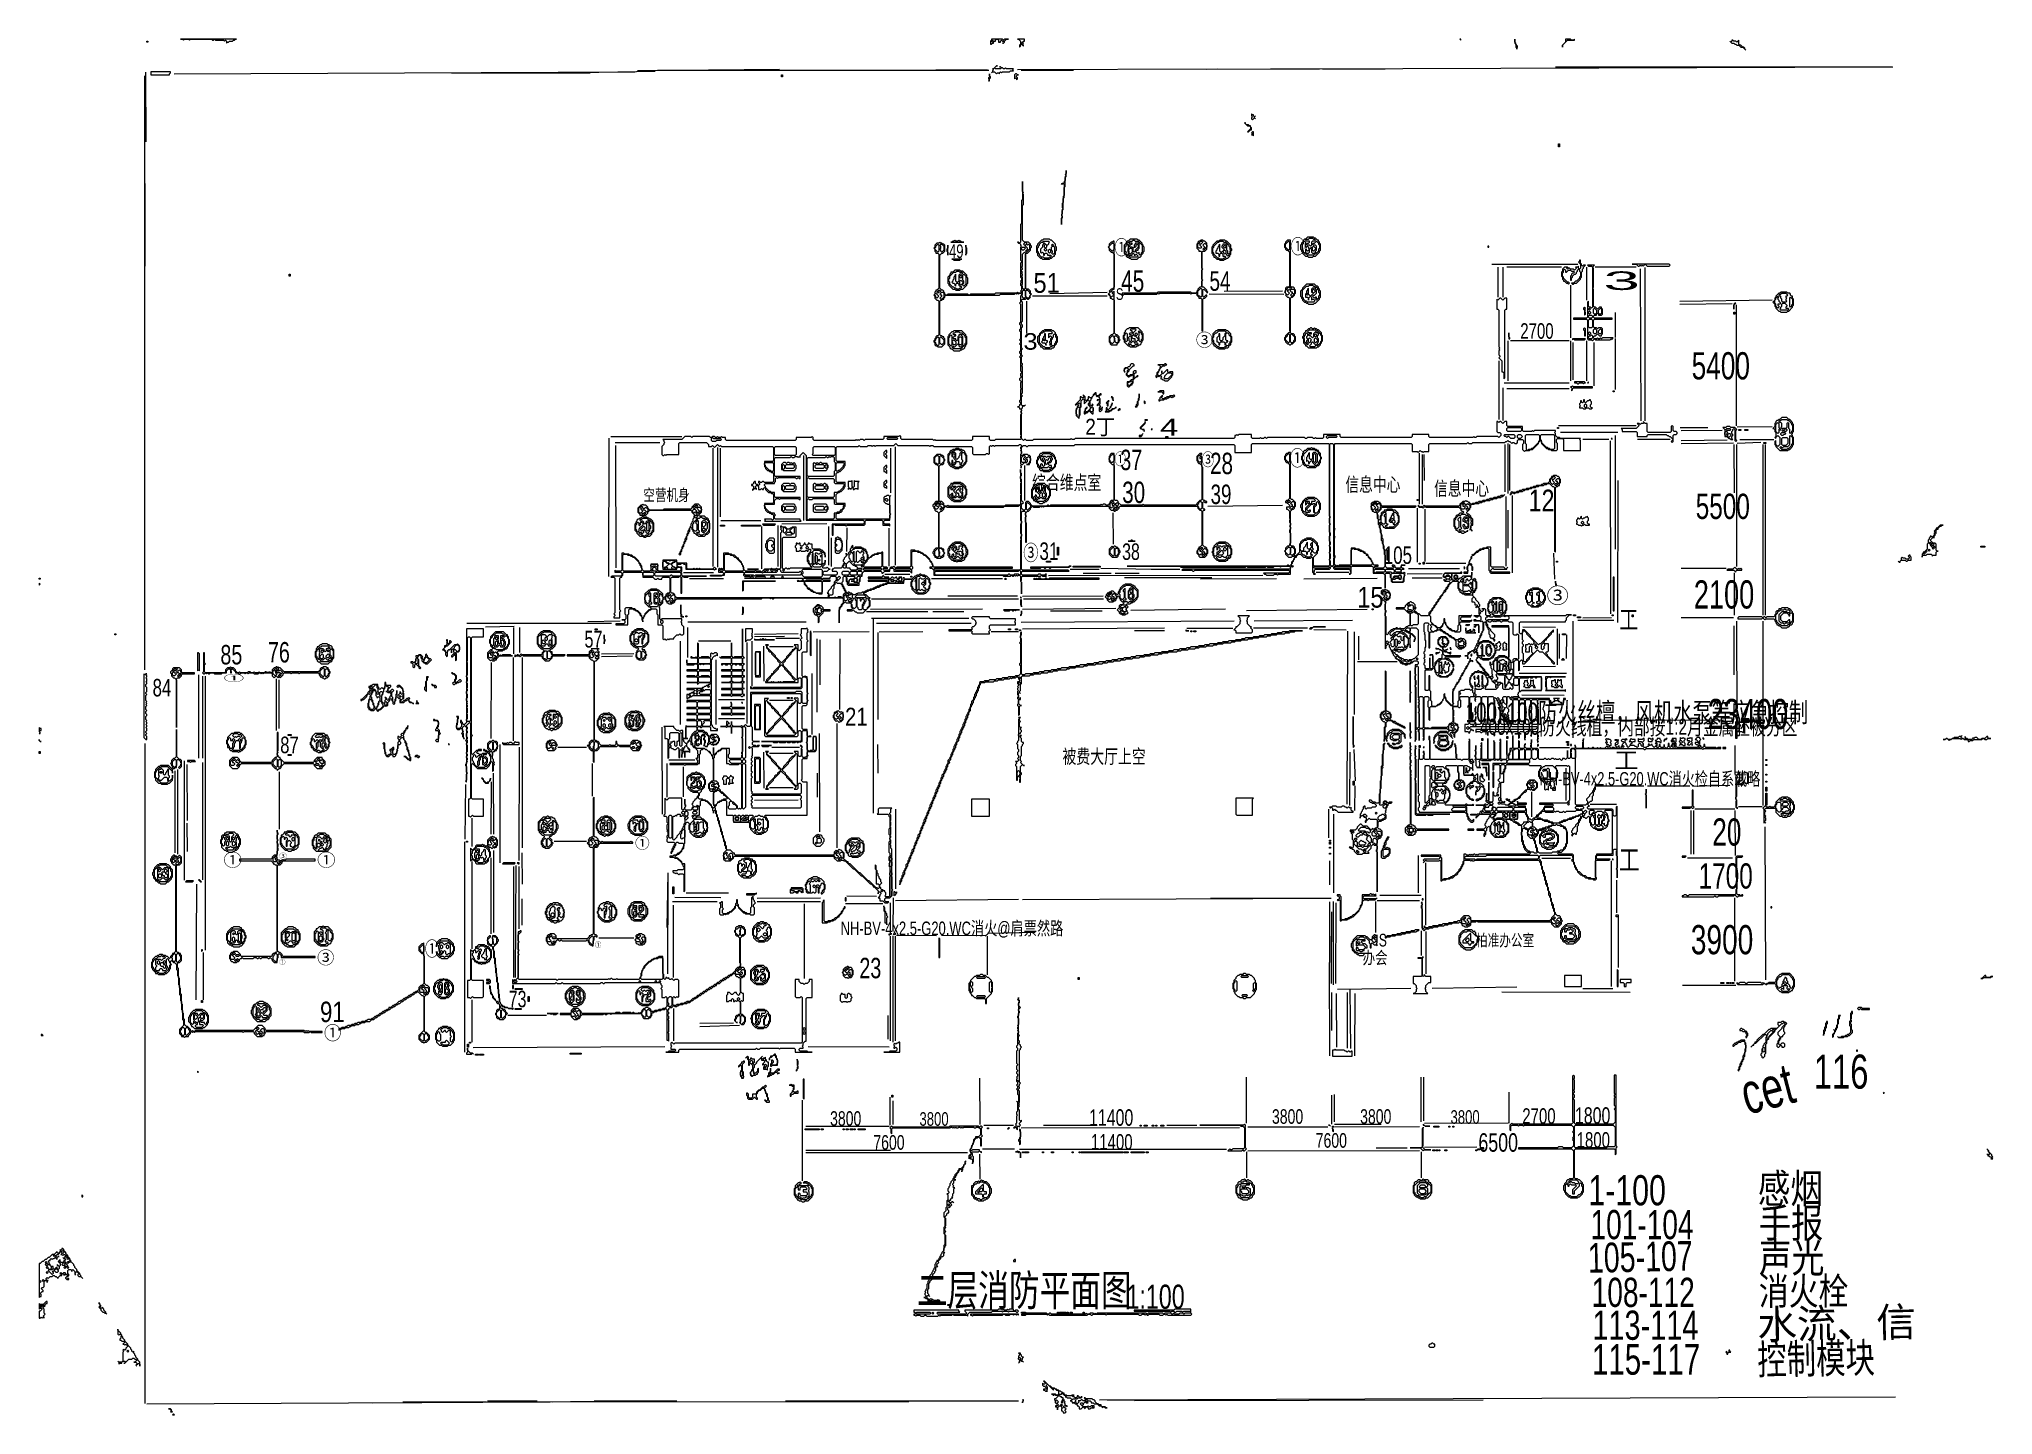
# Model space of a CAD drawing. Extents: x 10 to 1971, y 11 to 1392.
import ezdxf

# ---------------------------------------------------------------- set-up
doc = ezdxf.new("R2010")
doc.units = 0
for name, color, linetype, lineweight in [('OCR_TEXT', 6, 'Continuous', 0), ('TEXT_FALLBACK_OUTLINE', 2, 'Continuous', 0), ('TRACE_CURVE', 6, 'Continuous', 0), ('TRACE_STRAIGHT', 5, 'Continuous', 0), ('TRACE_TEXT_SYMBOL', 6, 'Continuous', 0)]:
    doc.layers.add(name, color=color, linetype=linetype, lineweight=lineweight)
doc.styles.add('wqy-unicode', font='wqy-unicode.lff')

msp = doc.modelspace()

# ---------------------------------------------------------------- texts
at = {"layer": 'OCR_TEXT', "color": 6, "style": 'wqy-unicode'}
for s, height, width, p in [('49', 13.68, 0.72, (923.2, 1172.2)), ('①', 14.6, 0.72, (1089.2, 1175.6)), ('①', 14.6, 0.72, (1266.2, 1176.6)), ('51', 19.82, 0.894007, (1008, 1137.3)), ('45', 21.69, 0.72, (1096, 1138.3)), ('54', 19.72, 0.72, (1184.7, 1139.3)), ('3', 18.6, 2.654919, (1580, 1140.2)), ('S', 11.7, 0.72, (1090.8, 1130.2)), ('③', 12.8, 0.994955, (1171, 1083.6)), ('2700', 15.62, 0.72, (1496.6, 1091.2)), ('3', 16.6, 1.148618, (998, 1080.2)), ('5400', 27.33, 0.72, (1668.6, 1050.4)), ('2丁', 16.07, 0.888889, (1060, 994.8)), ('4', 17, 1.460949, (1135, 994)), ('①', 15.5, 0.72, (1265.3, 963.7)), ('①', 11.9, 0.72, (1089.3, 964.5)), ('37', 20.52, 0.72, (1095.2, 959.3)), ('③', 12.8, 0.72, (1176.9, 963.6)), ('28', 21.48, 0.72, (1185.3, 955.3)), ('空营机身', 11.81, 0.72, (616.5, 928.5)), ('综合维点室', 14.17, 0.72, (1006.6, 939.8)), ('30', 21.48, 0.72, (1097.1, 926.3)), ('39', 19.54, 0.72, (1185.8, 925.3)), ('信息中心', 14.05, 0.72, (1321.1, 937.9)), ('信息中心', 14.05, 0.72, (1410.1, 933.9)), ('12', 21.78, 0.80128, (1505, 918)), ('5500', 25.38, 0.72, (1672.7, 910.3)), ('③', 15.5, 0.72, (997.8, 868.7)), ('31', 17.59, 0.729114, (1014, 869.2)), ('38', 16.59, 0.721618, (1097, 869.2)), ('105', 17.57, 0.72, (1359.7, 865.2)), ('③', 15.5, 1.053481, (1523, 825.7)), ('2100', 28.31, 0.72, (1670.8, 820.4)), ('15', 20.81, 0.851435, (1333, 821.3)), ('工', 19.4, 0.72, (1595.9, 799.6)), ('76', 20.52, 0.72, (239.7, 766.3)), ('57', 16.85, 0.72, (557.4, 781.2)), ('85', 19.52, 0.755738, (192, 764.3)), ('84', 17.57, 0.72, (123.9, 732.2)), ('①', 6.39, 2.416318, (195, 747.3)), ('100x100防火丝檀，风机水泵等应急控制', 19.714, 0.72, (1441.7, 706.3)), ('23400', 30.26, 0.72, (1684.6, 699.4)), ('21', 17.82, 0.851602, (819, 703)), ('400x100防火线植，内部按1:2月金属胚被分区', 16.126, 0.72, (1456.1, 693.7)), ('87', 16.59, 0.754316, (252, 675.2)), ('被费大厅上空', 14.17, 0.72, (1037.2, 664.9)), ('工', 17.6, 1.013628, (1591, 659.4)), ('NH-BV-4x2.5-G20.WC消火检自系载略', 13.386, 0.72, (1515.9, 642.8)), ('20', 27.33, 0.72, (1689.3, 582.4)), ('①', 11, 0.994955, (608, 579.5)), ('①', 12.8, 1.066023, (195, 561.6)), ('③', 5.48, 0.994955, (251, 569.2)), ('①', 12.8, 1.066023, (289, 561.6)), ('工', 21.2, 0.72, (1595.6, 557.7)), ('1700', 25.38, 0.72, (1675.6, 539.3)), ('NH-BV-4x2.5-G20.WC消火@肩票然路', 13.504, 0.72, (814.5, 492.7)), ('S', 12.7, 0.72, (1354.6, 481.2)), ('柏准办公室', 11.86, 0.72, (1452.3, 481.5)), ('3900', 29.28, 0.72, (1667.8, 473.4)), ('③', 12.8, 0.994955, (289, 463.6)), ('①', 14.6, 0.72, (397.2, 471.6)), ('①', 5.48, 0.829129, (568, 480.2)), ('办会', 12.65, 0.72, (1338.5, 463.6)), ('①', 4.56, 0.994955, (251, 463.2)), ('23', 20.52, 0.72, (833.3, 449.3)), ('73', 16.61, 0.72, (481.4, 420.2)), ('91', 20.52, 0.809444, (292, 405.3)), ('①', 13.7, 0.928624, (296, 387.6)), ('116', 34.2, 0.72, (1791.1, 338.5)), ('3800', 14.64, 0.72, (803.9, 301.2)), ('3800', 13.67, 0.72, (893.6, 301.2)), ('11400', 16.59, 0.72, (1063.8, 301.2)), ('3800', 14.64, 0.72, (1247.4, 303.2)), ('3800', 14.64, 0.72, (1335.9, 303.2)), ('3800', 13.67, 0.72, (1426.6, 303.2)), ('2700', 15.62, 0.72, (1498.6, 303.2)), ('1800', 16.59, 0.72, (1551.5, 303.2)), ('1800', 15.62, 0.72, (1553.2, 279.2)), ('7600', 14.64, 0.72, (847.3, 277.2)), ('11400', 15.62, 0.72, (1065.7, 277.2)), ('7600', 14.64, 0.72, (1291.3, 279.2)), ('6500', 18.55, 0.72, (1454.6, 275.2)), ('感烟', 29.26, 0.819537, (1735, 223.7)), ('1-100', 30.26, 0.751412, (1565, 221.4)), ('101-104', 29.28, 0.72, (1567.1, 187.4)), ('手报', 29.13, 0.815469, (1736, 189)), ('声光', 29.92, 0.808127, (1736, 154.1)), ('二层消防平面图', 31.36, 0.72, (891, 120.5)), ('1:100', 24.25, 0.72, (1101.4, 117.5)), ('108-112', 29.28, 0.72, (1568.3, 119.4)), ('消火栓', 27.68, 0.79463, (1736, 121.5)), ('113-114', 29.32, 0.739759, (1569, 86.4)), ('115-117', 30.73, 0.72, (1568.6, 51.4))]:
    msp.add_text(s, height=height, dxfattribs=dict(at, width=width)).set_placement(p)
for s, height, rotation, width, p in [('cet', 40.88, 14.6209, 0.72, (1724.3, 312.1)), ('105-107', 29.79, 1.2563, 0.72, (1564.8, 153.6)), ('水流、信', 29.31, 1.142, 0.995488, (1734.8, 86.8)), ('控制模块', 29.93, 1.0975, 0.722658, (1734.8, 51.5))]:
    msp.add_text(s, height=height, rotation=rotation, dxfattribs=dict(at, width=width)).set_placement(p)

# ---------------------------------------------------------------- linework, layer by layer
at = {"layer": 'TEXT_FALLBACK_OUTLINE', "color": 2}
for points in [[(1361, 840), (1360, 839), (1358, 839), (1357, 838), (1357, 836), (1359, 834), (1360, 834), (1361, 833), (1358, 830), (1357, 831), (1357, 832), (1357, 830), (1358, 829), (1359, 829), (1361, 827), (1361, 826), (1362, 826), (1361, 827), (1363, 829), (1364, 829), (1366, 831), (1366, 836), (1365, 837), (1365, 838), (1364, 838), (1363, 839), (1362, 839)], [(1357, 836), (1358, 837), (1359, 836), (1358, 835)], [(1358, 837), (1359, 838), (1361, 838), (1362, 837), (1361, 836), (1359, 836)], [(1360, 830), (1361, 831), (1362, 831), (1363, 830), (1362, 829), (1361, 829)], [(1363, 837), (1364, 837), (1366, 835), (1366, 833), (1365, 832), (1365, 831), (1364, 830), (1363, 830), (1362, 831), (1363, 832), (1363, 833), (1361, 835)], [(241, 757), (242, 757), (242, 756), (241, 756)], [(248, 762), (247, 761), (246, 761), (244, 759), (244, 757), (245, 757), (245, 758), (246, 759), (247, 758), (247, 757), (249, 757), (249, 759), (248, 760), (249, 761), (249, 762)], [(246, 759), (247, 760), (248, 760), (249, 759), (248, 758), (247, 758)]]:
    msp.add_lwpolyline(points, close=True, dxfattribs=at)
at = {"layer": 'TRACE_CURVE', "color": 6}
for points in [[(997, 1249), (997, 1231), (996, 1230), (996, 1207), (995, 1206), (995, 1188), (994, 1187), (993, 1188), (992, 1188), (993, 1187), (994, 1187), (995, 1186), (995, 1185), (996, 1184), (995, 1183), (995, 1170), (996, 1169), (996, 1168), (995, 1167), (995, 1153), (996, 1152), (996, 1150), (995, 1149), (996, 1148), (995, 1147), (995, 1145), (996, 1144), (996, 1140), (995, 1139), (996, 1138), (995, 1137), (993, 1137), (992, 1138), (991, 1137), (970, 1137), (969, 1136), (945, 1136), (944, 1135), (943, 1135), (942, 1136), (922, 1136), (921, 1135), (920, 1135), (919, 1136), (919, 1137), (918, 1138), (918, 1139), (917, 1140), (916, 1140), (914, 1142), (914, 1175), (916, 1177), (917, 1177), (919, 1179), (919, 1185), (918, 1186), (917, 1186), (916, 1187), (915, 1187), (914, 1188), (913, 1187), (911, 1187), (909, 1185), (909, 1183)], [(997, 1023), (998, 1024), (999, 1024), (1000, 1025), (999, 1024), (997, 1024), (996, 1025), (996, 1033), (997, 1034), (996, 1035), (996, 1036), (997, 1037), (997, 1063), (996, 1064), (997, 1065), (997, 1066), (996, 1067), (996, 1073), (997, 1074), (996, 1075), (996, 1080), (997, 1081), (996, 1082), (996, 1102), (997, 1103), (997, 1105), (996, 1106), (996, 1108), (997, 1109), (997, 1128), (996, 1129), (996, 1130), (997, 1131), (1000, 1131), (1001, 1132), (1002, 1131), (1003, 1131), (1005, 1133), (1004, 1134), (1006, 1136), (1005, 1137), (1005, 1139), (1003, 1141), (1001, 1141), (1000, 1142), (1000, 1176), (1001, 1177), (1002, 1177), (1005, 1180), (1005, 1182), (1006, 1183), (1006, 1184), (1005, 1185), (1005, 1186), (1003, 1188), (999, 1188), (997, 1190), (997, 1225), (998, 1226), (998, 1236), (997, 1237), (998, 1238), (997, 1239), (997, 1249)], [(909, 1183), (908, 1182), (909, 1181), (909, 1179), (910, 1178), (910, 1177), (912, 1177), (913, 1176), (913, 1142), (911, 1140), (910, 1140), (910, 1139), (909, 1138), (909, 1136), (908, 1135), (909, 1134), (909, 1132), (911, 1130), (912, 1130), (913, 1129), (913, 1095), (912, 1094), (911, 1094), (910, 1093), (910, 1092), (909, 1091), (909, 1090), (908, 1089), (908, 1088), (909, 1087), (909, 1085), (910, 1084), (911, 1084), (912, 1083), (916, 1083), (919, 1086), (919, 1091), (918, 1092), (918, 1093), (917, 1093), (916, 1094), (915, 1094), (914, 1095), (914, 1129), (915, 1130), (916, 1130), (917, 1131), (918, 1131), (918, 1132), (919, 1133), (919, 1134), (920, 1135), (974, 1135), (975, 1136), (989, 1136), (990, 1137), (991, 1136), (992, 1137), (993, 1136), (994, 1137), (995, 1137), (996, 1136), (996, 1135), (995, 1134)], [(1176, 1190), (1175, 1189), (1174, 1189), (1173, 1188), (1173, 1187), (1172, 1186), (1172, 1182), (1174, 1180), (1174, 1179), (1176, 1179), (1177, 1178), (1177, 1144), (1176, 1143), (1175, 1143), (1173, 1141), (1173, 1140), (1172, 1139), (1172, 1138), (1171, 1137), (1167, 1137), (1166, 1138), (1133, 1138), (1132, 1137), (1097, 1137), (1097, 1135), (1098, 1135), (1099, 1136), (1132, 1136), (1133, 1137), (1134, 1136), (1135, 1137), (1165, 1137), (1166, 1136), (1167, 1137), (1171, 1137), (1172, 1136), (1172, 1135), (1174, 1133), (1174, 1132), (1176, 1132), (1177, 1131), (1177, 1099), (1178, 1099), (1178, 1131), (1179, 1132), (1180, 1132), (1182, 1134), (1182, 1135), (1181, 1135), (1179, 1133), (1178, 1134), (1178, 1140), (1179, 1141), (1182, 1138), (1182, 1137), (1183, 1138), (1182, 1139), (1182, 1140), (1179, 1143), (1178, 1143), (1177, 1144), (1177, 1149), (1178, 1150), (1177, 1151)], [(1177, 1151), (1177, 1160), (1178, 1161), (1177, 1162), (1177, 1178), (1178, 1179), (1180, 1179), (1182, 1181), (1182, 1187), (1180, 1189), (1179, 1189), (1178, 1190), (1176, 1190)], [(1564, 1165), (1565, 1164), (1568, 1164), (1569, 1163), (1569, 1123), (1568, 1122), (1567, 1123), (1566, 1123), (1565, 1124), (1565, 1129), (1564, 1128), (1564, 1113), (1563, 1112), (1550, 1112), (1550, 1111), (1563, 1111), (1564, 1110), (1564, 1091), (1565, 1090), (1568, 1090), (1569, 1089), (1571, 1091), (1572, 1090), (1587, 1090), (1588, 1091), (1589, 1090), (1589, 1091), (1590, 1092), (1579, 1092), (1578, 1091), (1577, 1092), (1576, 1091), (1575, 1091), (1574, 1092), (1573, 1091), (1571, 1091), (1570, 1092), (1570, 1093), (1571, 1094), (1572, 1094), (1574, 1096), (1576, 1094), (1578, 1094), (1578, 1095), (1579, 1096), (1579, 1101), (1578, 1102), (1575, 1102), (1574, 1101), (1573, 1102), (1571, 1102), (1570, 1103), (1570, 1110), (1571, 1111), (1589, 1111), (1589, 1112), (1571, 1112), (1570, 1113), (1570, 1114), (1571, 1115), (1573, 1115), (1573, 1116), (1574, 1117), (1575, 1116)], [(1575, 1116), (1575, 1115), (1578, 1115), (1579, 1116), (1579, 1121), (1578, 1122), (1578, 1123), (1576, 1123), (1574, 1121), (1572, 1123), (1571, 1123), (1570, 1124), (1570, 1141), (1569, 1142), (1570, 1143), (1570, 1162), (1569, 1163), (1571, 1165), (1564, 1165)], [(995, 1134), (995, 1128), (994, 1127), (995, 1126), (995, 1108), (994, 1107), (994, 1106), (995, 1105), (995, 1101), (994, 1100), (994, 1099), (995, 1098), (995, 1091), (994, 1090), (995, 1089), (995, 1087), (994, 1086), (995, 1085), (995, 1079), (994, 1078), (994, 1077), (995, 1076), (995, 1074), (994, 1073), (995, 1072), (995, 1059), (996, 1058), (996, 1057), (995, 1056), (995, 1054), (996, 1053), (994, 1051), (994, 1050), (996, 1048), (995, 1047), (995, 1042), (996, 1041), (995, 1040), (995, 1030), (994, 1029), (994, 1028), (995, 1027), (995, 1026), (994, 1025), (994, 1024), (993, 1023), (992, 1023), (993, 1023), (994, 1022), (994, 1021), (995, 1021), (996, 1020), (996, 1019), (995, 1018), (996, 1017), (996, 1016), (995, 1015), (995, 995), (996, 994), (995, 993), (995, 992), (996, 991), (995, 990), (970, 990)], [(1476, 997), (1477, 996), (1477, 994), (1475, 992), (1474, 993), (1453, 993), (1452, 992), (1451, 992), (1450, 993), (1449, 992), (1406, 992), (1405, 993), (1405, 995), (1388, 995), (1388, 993), (1387, 992), (1317, 992), (1316, 993), (1316, 995), (1299, 995), (1299, 992), (1298, 991), (1292, 991), (1291, 992), (1290, 991), (1289, 991), (1288, 992), (1283, 992), (1282, 991), (1281, 991), (1280, 992), (1243, 992), (1242, 991), (1241, 992), (1240, 992), (1239, 991), (1237, 991), (1236, 992), (1235, 991), (1228, 991), (1227, 992), (1227, 995), (1214, 995), (1213, 994), (1212, 995), (1211, 994), (1210, 994), (1210, 992), (1209, 991), (1050, 991), (1049, 990), (1047, 990), (1046, 991), (1045, 990), (1008, 990), (1007, 989), (1001, 989), (1000, 990), (999, 990), (998, 989), (996, 991), (996, 1021), (997, 1022), (997, 1023)], [(1494, 987), (1494, 989), (1495, 990), (1499, 990), (1500, 989), (1500, 986), (1499, 985), (1499, 980), (1501, 978), (1502, 979), (1506, 979), (1507, 980), (1509, 980), (1515, 986), (1515, 987), (1517, 989), (1518, 988), (1518, 986), (1523, 981), (1524, 981), (1525, 980), (1527, 980), (1528, 979), (1533, 979), (1534, 980), (1534, 986), (1533, 987), (1533, 990), (1534, 991), (1539, 991), (1540, 990), (1540, 979), (1557, 979), (1557, 989), (1556, 990), (1557, 991), (1537, 991), (1536, 992), (1534, 992), (1532, 994), (1532, 996), (1531, 997), (1532, 998), (1532, 999), (1511, 999), (1510, 998), (1509, 999), (1508, 998), (1500, 998), (1499, 999), (1499, 1003), (1484, 1003), (1483, 1004), (1483, 1008), (1481, 1008), (1479, 1006), (1477, 1008), (1476, 1008), (1475, 1007), (1474, 1008), (1473, 1008), (1473, 998), (1474, 997), (1476, 997)], [(970, 990), (969, 989), (965, 989), (964, 990), (964, 993), (947, 993), (947, 990), (946, 989), (910, 989), (909, 990), (908, 989), (907, 990), (876, 990), (875, 991), (875, 993), (874, 994), (873, 993), (858, 993), (858, 991), (857, 990), (839, 990), (838, 989), (837, 990), (834, 990), (833, 989), (832, 990), (831, 989), (830, 990), (829, 989), (788, 989), (787, 990), (787, 992), (786, 993), (785, 992), (770, 992), (770, 990), (769, 989), (700, 989), (699, 990), (699, 992), (696, 992), (695, 993), (694, 992), (692, 992), (691, 993), (690, 992), (689, 992), (688, 993), (686, 993), (685, 992), (684, 992), (683, 993), (666, 993), (665, 992), (664, 993), (658, 993), (655, 990), (636, 990), (637, 989), (637, 988), (638, 987), (637, 986), (637, 985), (635, 983)], [(635, 983), (635, 975), (636, 974), (637, 974), (638, 975), (639, 974), (640, 975), (652, 975), (652, 986), (653, 987), (680, 987), (682, 985), (682, 983), (685, 983), (686, 984), (688, 982), (691, 985), (693, 983), (694, 984), (695, 983), (746, 983), (747, 982), (747, 969), (746, 968), (738, 968), (738, 963), (739, 962), (739, 961), (741, 959), (742, 959), (743, 958), (744, 958), (745, 957), (746, 957), (747, 956), (747, 948), (746, 947), (738, 947), (737, 948), (736, 948), (735, 947), (734, 947), (733, 948), (732, 948), (732, 947), (733, 946), (733, 945), (732, 944), (731, 945), (730, 945), (729, 946), (729, 948), (728, 948), (727, 947), (727, 946), (726, 945), (725, 945), (725, 944), (726, 944), (727, 943), (727, 941), (726, 940), (726, 939), (728, 941)], [(818, 962), (818, 963), (819, 964), (819, 968), (811, 968), (810, 969), (810, 982), (811, 983), (832, 983), (833, 984), (834, 983), (841, 983), (842, 984), (845, 984), (846, 983), (847, 984), (848, 984), (849, 983), (850, 984), (868, 984), (870, 986), (872, 984), (903, 984), (904, 983), (905, 984), (907, 984), (908, 983), (946, 983), (947, 982), (947, 976), (948, 975), (960, 975), (961, 976), (962, 976), (963, 975), (964, 976), (964, 983), (965, 984), (966, 983), (967, 984), (968, 984), (969, 983), (970, 984), (993, 984), (994, 985), (995, 985), (996, 984), (996, 983), (995, 982), (995, 981), (996, 980), (995, 979), (996, 978), (996, 976), (995, 975), (995, 966), (996, 965), (995, 964), (996, 963), (995, 962), (996, 962), (996, 963), (995, 964), (996, 965)], [(996, 965), (997, 965), (999, 967), (1001, 967), (1002, 968), (1002, 970), (1001, 970), (1000, 971), (1001, 972), (1002, 972), (1003, 973), (1005, 971), (1005, 969), (1004, 968), (1004, 967), (1002, 965), (1001, 965), (1004, 965), (1004, 966), (1005, 967), (1005, 973), (1004, 974), (1003, 974), (1002, 975), (998, 975), (997, 974), (996, 974), (995, 975), (996, 976), (996, 982), (998, 984), (1000, 984), (1001, 983), (1002, 983), (1003, 984), (1049, 984), (1050, 985), (1209, 985), (1210, 984), (1210, 977), (1227, 977), (1227, 985), (1228, 986), (1304, 986), (1305, 985), (1305, 864), (1304, 863), (1290, 863), (1289, 864), (1289, 872), (1293, 876), (1293, 878), (1294, 879), (1294, 883), (1293, 884), (1293, 886), (1289, 890), (1288, 890), (1287, 891), (1282, 891), (1281, 890), (1280, 890), (1279, 889), (1278, 889)], [(1344, 873), (1344, 874), (1343, 875), (1342, 875), (1341, 876), (1341, 877), (1340, 877), (1339, 878), (1338, 878), (1337, 879), (1336, 879), (1335, 880), (1332, 880), (1331, 881), (1327, 881), (1327, 865), (1326, 864), (1315, 864), (1314, 863), (1313, 864), (1312, 863), (1310, 865), (1310, 871), (1311, 872), (1311, 873), (1310, 874), (1310, 891), (1311, 892), (1310, 893), (1310, 899), (1311, 900), (1310, 901), (1310, 985), (1311, 986), (1387, 986), (1388, 985), (1388, 978), (1393, 978), (1394, 977), (1396, 979), (1397, 978), (1398, 978), (1399, 977), (1400, 978), (1405, 978), (1405, 985), (1406, 986), (1443, 986), (1444, 987), (1445, 986), (1448, 986), (1449, 987), (1481, 987), (1482, 988), (1483, 988), (1484, 989), (1485, 988), (1486, 988), (1488, 986), (1489, 987), (1490, 987), (1491, 986), (1493, 986), (1494, 987)], [(753, 930), (754, 931), (772, 931), (773, 930), (774, 930), (774, 932), (749, 932), (748, 933), (748, 937), (745, 937), (744, 938), (743, 938), (739, 942), (739, 943), (738, 944), (738, 945), (739, 946), (748, 946), (748, 947), (749, 948), (749, 951), (750, 952), (751, 951), (752, 952), (769, 952), (770, 951), (771, 951), (772, 952), (773, 951), (774, 951), (774, 953), (749, 953), (748, 954), (748, 971), (749, 972), (764, 972), (765, 973), (766, 972), (768, 972), (769, 973), (771, 973), (772, 972), (773, 973), (774, 972), (774, 974), (777, 977), (780, 974), (780, 909), (837, 909), (838, 908), (838, 906), (837, 905), (806, 905), (806, 894), (807, 894), (807, 904), (808, 905), (809, 904), (819, 904), (820, 903), (821, 904), (838, 904), (839, 905), (839, 908)], [(839, 908), (840, 909), (856, 909), (857, 908), (857, 904), (863, 904), (864, 903), (864, 905), (859, 905), (858, 906), (858, 908), (859, 909), (864, 909), (864, 914), (865, 915), (864, 916), (864, 933), (865, 934), (864, 933), (863, 934), (861, 934), (860, 933), (859, 933), (858, 932), (858, 928), (860, 926), (861, 926), (862, 925), (863, 925), (864, 924), (864, 911), (863, 910), (811, 910), (810, 911), (810, 915), (811, 916), (813, 916), (814, 917), (815, 917), (816, 918), (816, 919), (818, 921), (818, 922), (819, 923), (819, 926), (811, 926), (810, 927), (810, 935), (812, 937), (813, 937), (814, 938), (815, 938), (818, 941), (818, 942), (819, 943), (819, 947), (811, 947), (810, 948), (810, 956), (811, 957), (812, 957), (813, 958), (814, 958), (818, 962)], [(916, 928), (914, 928), (913, 929), (913, 963), (915, 965), (917, 965), (918, 966), (918, 968), (919, 969), (919, 970), (918, 971), (918, 973), (917, 974), (916, 974), (915, 975), (911, 975), (908, 972), (908, 967), (910, 965), (911, 965), (913, 963), (913, 929), (912, 928), (910, 928), (909, 927), (909, 926), (907, 924), (907, 923), (908, 922), (908, 921), (909, 920), (909, 919), (910, 918), (911, 918), (913, 916), (913, 882), (912, 881), (910, 881), (908, 879), (908, 878), (907, 877), (907, 876), (908, 875), (908, 874), (909, 873), (909, 872), (910, 872), (911, 871), (915, 871), (916, 872), (917, 872), (918, 873), (918, 875), (919, 876), (918, 877), (918, 880), (917, 880), (916, 881), (914, 881), (913, 882), (913, 916), (915, 918), (916, 918), (918, 920)], [(1086, 976), (1085, 975), (1085, 974), (1084, 973), (1084, 968), (1087, 965), (1088, 965), (1089, 964), (1089, 930), (1088, 929), (1086, 929), (1085, 928), (1085, 927), (1084, 926), (1084, 925), (1083, 924), (1081, 924), (1080, 925), (1078, 925), (1077, 924), (1076, 925), (1075, 924), (1025, 924), (1024, 923), (1023, 924), (1022, 924), (1021, 923), (1007, 923), (1005, 925), (1005, 926), (1003, 928), (1001, 928), (1000, 927), (1000, 920), (999, 919), (998, 919), (996, 921), (996, 925), (998, 927), (996, 929), (996, 950), (995, 951), (995, 953), (996, 954), (996, 956), (995, 957), (995, 960), (995, 948), (996, 947), (995, 946), (995, 936), (996, 935), (995, 934), (995, 925), (994, 924), (980, 924), (979, 923), (923, 923), (922, 924), (921, 923), (919, 923), (918, 924), (918, 926), (916, 928)], [(1176, 929), (1175, 929), (1172, 926), (1172, 925), (1171, 924), (1119, 924), (1118, 925), (1117, 924), (1096, 924), (1093, 927), (1093, 928), (1092, 929), (1090, 929), (1089, 930), (1089, 976), (1086, 976)], [(1092, 919), (1094, 921), (1094, 922), (1095, 923), (1172, 923), (1173, 922), (1173, 921), (1175, 919), (1176, 919), (1177, 918), (1177, 884), (1175, 882), (1174, 882), (1174, 881), (1173, 880), (1173, 879), (1172, 878), (1172, 876), (1174, 874), (1174, 873), (1175, 872), (1180, 872), (1182, 874), (1182, 875), (1183, 876), (1183, 879), (1182, 880), (1182, 881), (1181, 882), (1180, 882), (1178, 884), (1178, 918), (1179, 919), (1180, 919), (1180, 920), (1179, 920), (1178, 921), (1178, 927), (1179, 928), (1180, 927), (1182, 927), (1182, 928), (1181, 928), (1180, 929), (1179, 929), (1178, 930), (1178, 962), (1177, 963), (1177, 973), (1176, 973), (1175, 974), (1176, 975), (1177, 975), (1177, 976), (1175, 976), (1172, 973), (1172, 969), (1173, 968), (1173, 967), (1174, 966), (1175, 966), (1177, 964), (1177, 930), (1176, 929)], [(1278, 889), (1276, 887), (1276, 886), (1275, 885), (1275, 877), (1271, 873), (1270, 874), (1270, 875), (1271, 876), (1271, 880), (1270, 881), (1270, 882), (1269, 883), (1267, 883), (1266, 884), (1266, 918), (1268, 920), (1269, 920), (1270, 921), (1270, 922), (1271, 923), (1271, 927), (1268, 930), (1267, 930), (1266, 931), (1266, 977), (1264, 977), (1263, 976), (1262, 976), (1261, 975), (1261, 974), (1260, 973), (1260, 970), (1261, 969), (1261, 968), (1262, 967), (1263, 967), (1265, 965), (1265, 931), (1263, 929), (1262, 929), (1261, 928), (1261, 927), (1262, 927), (1265, 924), (1265, 923), (1264, 922), (1262, 922), (1262, 920), (1263, 920), (1265, 918), (1265, 911), (1266, 910), (1265, 909), (1265, 907), (1266, 906), (1266, 904), (1265, 903), (1266, 902), (1266, 900), (1265, 899), (1265, 897), (1266, 896), (1266, 886)], [(728, 941), (729, 941), (730, 940), (730, 941), (729, 942), (729, 943), (730, 944), (731, 944), (732, 943), (732, 940), (734, 940), (735, 941), (736, 940), (737, 940), (737, 941), (738, 942), (739, 941), (739, 940), (742, 937), (744, 937), (745, 936), (746, 936), (747, 935), (747, 927), (746, 926), (738, 926), (738, 921), (739, 920), (739, 919), (741, 917), (742, 917), (743, 916), (744, 916), (745, 915), (746, 915), (747, 914), (747, 910), (746, 909), (745, 910), (738, 910), (739, 909), (738, 908), (775, 908), (774, 909), (774, 910), (749, 910), (748, 911), (748, 913), (749, 914), (748, 915), (748, 916), (745, 916), (744, 917), (743, 917), (739, 921), (739, 922), (738, 923), (738, 924), (739, 925), (748, 925), (748, 929), (750, 931), (752, 931), (753, 930)], [(1530, 954), (1529, 953), (1528, 953), (1528, 952), (1526, 950), (1526, 948), (1524, 946), (1520, 946), (1519, 945), (1518, 945), (1517, 944), (1513, 944), (1512, 943), (1510, 943), (1509, 942), (1507, 942), (1506, 941), (1503, 941), (1502, 940), (1499, 940), (1498, 939), (1496, 939), (1495, 938), (1493, 938), (1492, 937), (1489, 937), (1488, 938), (1487, 937), (1487, 936), (1486, 935), (1487, 935), (1489, 937), (1490, 936), (1491, 936), (1492, 937), (1495, 937), (1496, 938), (1499, 938), (1500, 939), (1501, 939), (1502, 940), (1505, 940), (1506, 941), (1508, 941), (1509, 942), (1512, 942), (1513, 943), (1515, 943), (1516, 944), (1520, 944), (1521, 945), (1523, 945), (1524, 946), (1526, 946), (1529, 943), (1530, 943), (1531, 942), (1531, 878), (1532, 877), (1532, 942), (1533, 943), (1534, 943), (1535, 944), (1536, 944)], [(1536, 944), (1536, 946), (1537, 947), (1537, 950), (1536, 951), (1536, 952), (1535, 953), (1534, 953), (1533, 954), (1530, 954)], [(918, 920), (918, 921), (920, 923), (921, 922), (978, 922), (979, 923), (993, 923), (994, 924), (995, 923), (995, 909), (996, 908), (996, 906), (995, 905), (995, 896), (996, 895), (996, 893), (995, 892), (995, 891), (996, 890), (995, 889), (995, 860), (994, 859), (909, 859), (908, 860), (909, 861), (987, 861), (987, 862), (908, 862), (907, 863), (907, 865), (906, 866), (906, 867), (904, 869), (904, 870), (900, 874), (899, 874), (897, 876), (896, 876), (895, 877), (894, 877), (893, 878), (890, 878), (889, 879), (885, 879), (885, 863), (884, 862), (871, 862), (870, 861), (868, 863), (867, 862), (865, 862), (864, 861), (864, 860), (863, 859), (858, 859), (857, 860), (858, 861), (862, 861), (861, 862), (858, 862), (857, 863), (857, 877), (856, 877), (855, 876)], [(993, 854), (994, 854), (995, 853), (995, 848), (996, 847), (996, 835), (996, 847), (995, 848), (996, 849), (996, 852), (997, 853), (1015, 853), (1016, 854), (1017, 853), (1021, 853), (1020, 854), (1021, 855), (1020, 855), (1019, 854), (1016, 854), (1015, 855), (1013, 855), (1012, 854), (997, 854), (996, 855), (996, 857), (997, 858), (1044, 858), (1043, 859), (997, 859), (996, 860), (996, 917), (997, 918), (999, 918), (1000, 917), (1000, 887), (1001, 887), (1001, 906), (1000, 907), (1000, 912), (1001, 913), (1000, 914), (1000, 916), (1002, 918), (1003, 918), (1005, 920), (1005, 921), (1007, 923), (1008, 922), (1014, 922), (1015, 923), (1016, 922), (1017, 923), (1018, 922), (1019, 923), (1083, 923), (1084, 922), (1084, 921), (1086, 919), (1088, 919), (1089, 918), (1090, 918), (1091, 919), (1092, 919)], [(1358, 917), (1357, 916), (1357, 914), (1356, 913), (1356, 910), (1355, 909), (1354, 910), (1354, 914), (1353, 915), (1353, 916), (1357, 920), (1357, 921), (1358, 922), (1391, 922), (1392, 923), (1358, 923), (1357, 924), (1357, 925), (1356, 926), (1356, 927), (1355, 927), (1354, 928), (1350, 928), (1349, 927), (1348, 927), (1347, 926), (1347, 920), (1348, 919), (1348, 918), (1349, 918), (1350, 917), (1352, 917), (1353, 916), (1353, 911), (1354, 910), (1354, 905), (1355, 904), (1355, 902), (1356, 901), (1356, 897), (1357, 896), (1357, 889), (1358, 888), (1358, 886), (1359, 885), (1359, 881), (1360, 880), (1360, 875), (1361, 874), (1361, 863), (1359, 861), (1351, 861), (1350, 862), (1351, 863), (1354, 863), (1354, 864), (1350, 864), (1349, 865), (1349, 866), (1348, 867), (1348, 868), (1347, 869), (1347, 870), (1344, 873)], [(782, 867), (782, 866), (784, 864), (784, 863), (785, 863), (786, 862), (785, 861), (764, 861), (763, 860), (762, 861), (761, 860), (760, 861), (759, 861), (758, 860), (757, 860), (756, 861), (756, 891), (757, 892), (769, 892), (770, 893), (770, 902), (766, 902), (765, 901), (764, 901), (763, 900), (761, 900), (759, 902), (756, 902), (755, 903), (754, 903), (754, 902), (755, 901), (754, 900), (755, 899), (755, 897), (754, 896), (754, 861), (753, 860), (751, 860), (750, 861), (749, 860), (746, 860), (745, 861), (744, 860), (738, 860), (735, 857), (734, 858), (730, 858), (729, 859), (730, 860), (732, 860), (721, 860), (728, 860), (729, 859), (728, 858), (719, 858), (717, 860), (717, 863), (716, 864), (716, 865), (715, 866), (715, 867), (712, 870), (712, 871)], [(1380, 848), (1380, 853), (1381, 854), (1380, 855), (1381, 856), (1380, 857), (1379, 856), (1378, 856), (1377, 857), (1377, 859), (1378, 860), (1380, 860), (1379, 861), (1378, 861), (1377, 862), (1377, 863), (1378, 864), (1381, 864), (1377, 864), (1377, 862), (1376, 861), (1372, 861), (1371, 862), (1371, 863), (1370, 864), (1368, 864), (1368, 863), (1369, 863), (1370, 862), (1369, 861), (1363, 861), (1361, 863), (1361, 878), (1360, 879), (1360, 883), (1359, 884), (1359, 890), (1358, 891), (1358, 894), (1357, 895), (1357, 899), (1356, 900), (1356, 904), (1357, 905), (1359, 903), (1359, 902), (1360, 902), (1361, 901), (1370, 901), (1374, 905), (1374, 906), (1375, 907), (1375, 913), (1374, 914), (1374, 916), (1371, 919), (1369, 919), (1368, 920), (1363, 920), (1362, 919), (1360, 919), (1360, 918), (1359, 917), (1358, 917)], [(800, 861), (797, 861), (796, 862), (799, 865), (799, 869), (799, 867), (797, 865), (796, 866), (796, 875), (795, 876), (796, 877), (797, 877), (798, 876), (798, 875), (799, 874), (799, 872), (799, 876), (796, 879), (795, 879), (794, 880), (787, 880), (786, 881), (786, 885), (784, 885), (783, 886), (782, 886), (782, 885), (781, 884), (780, 884), (779, 885), (779, 886), (778, 886), (778, 885), (776, 883), (775, 883), (774, 884), (774, 886), (773, 886), (772, 885), (771, 886), (770, 886), (770, 884), (769, 883), (769, 882), (770, 881), (770, 878), (773, 878), (774, 879), (775, 878), (779, 878), (780, 879), (781, 878), (782, 878), (782, 879), (783, 880), (784, 880), (785, 879), (784, 878), (784, 877), (782, 875), (782, 874), (781, 873), (781, 868), (782, 867)], [(855, 876), (851, 876), (850, 875), (848, 875), (847, 874), (846, 874), (843, 871), (842, 872), (842, 874), (841, 875), (841, 877), (840, 878), (840, 879), (839, 880), (838, 880), (837, 881), (836, 881), (835, 882), (829, 882), (828, 881), (827, 881), (826, 882), (827, 883), (826, 884), (826, 883), (825, 882), (825, 881), (824, 880), (824, 878), (822, 876), (822, 875), (821, 874), (820, 875), (820, 876), (820, 873), (818, 871), (818, 870), (817, 869), (817, 868), (818, 867), (818, 866), (817, 865), (817, 864), (816, 863), (816, 862), (815, 861), (808, 861), (807, 860), (806, 860), (806, 858), (810, 858), (811, 857), (811, 855), (810, 854), (798, 854), (797, 855), (797, 857), (798, 858), (801, 858), (803, 860), (804, 860), (803, 860), (801, 862), (800, 861)], [(1266, 886), (1265, 885), (1265, 884), (1264, 883), (1263, 883), (1261, 881), (1261, 879), (1260, 878), (1261, 877), (1261, 875), (1264, 872), (1267, 872), (1268, 873), (1269, 873), (1270, 872), (1270, 871), (1269, 870), (1269, 869), (1267, 867), (1267, 865), (1265, 863), (1264, 864), (1263, 864), (1262, 863), (1102, 863), (1155, 863), (1156, 862), (1221, 862), (1222, 863), (1223, 862), (1241, 862), (1242, 863), (1243, 862), (1249, 862), (1250, 863), (1255, 863), (1256, 862), (1257, 863), (1265, 863), (1266, 862), (1266, 861), (1265, 860), (1158, 860), (1157, 859), (1167, 859), (1168, 858), (1169, 858), (1170, 859), (1264, 859), (1265, 858), (1265, 857), (1264, 856), (1239, 856), (1240, 855), (1241, 855), (1242, 854), (1249, 854), (1250, 855), (1252, 855), (1253, 854), (1254, 855), (1266, 855), (1266, 862), (1267, 863)], [(666, 860), (661, 860), (660, 861), (660, 866), (651, 866), (650, 867), (650, 869), (636, 869), (636, 860), (650, 860), (650, 861), (651, 862), (653, 862), (654, 861), (654, 859), (653, 858), (632, 858), (631, 859), (631, 865), (624, 865), (624, 859), (623, 858), (617, 858), (615, 860), (615, 863), (614, 864), (614, 865), (612, 867), (612, 868), (608, 872), (607, 872), (605, 874), (603, 874), (602, 875), (598, 875), (597, 876), (595, 876), (595, 859), (594, 858), (589, 858), (588, 859), (588, 857), (594, 857), (595, 856), (595, 854), (594, 853), (585, 853), (584, 852), (587, 852), (588, 851), (588, 816), (587, 815), (588, 814), (588, 813), (587, 812), (587, 811), (593, 811), (593, 817), (594, 818), (593, 819), (593, 851), (594, 852), (595, 852), (595, 853)], [(810, 852), (810, 849), (808, 847), (808, 845), (805, 842), (805, 841), (802, 838), (802, 837), (801, 836), (802, 836), (803, 835), (802, 834), (802, 832), (801, 831), (650, 831), (648, 833), (648, 834), (646, 836), (645, 836), (644, 837), (644, 851), (645, 852), (652, 852), (653, 853), (654, 852), (654, 836), (655, 836), (655, 852), (656, 853), (657, 852), (661, 852), (662, 853), (680, 853), (656, 853), (655, 854), (655, 856), (654, 857), (655, 858), (655, 862), (652, 862), (650, 864), (651, 865), (654, 865), (655, 866), (656, 866), (657, 865), (658, 865), (659, 864), (659, 860), (687, 860), (688, 859), (689, 860), (690, 860), (688, 862), (686, 860), (674, 860), (673, 861), (672, 860), (671, 860), (670, 861), (669, 860), (668, 860), (667, 861), (666, 860)], [(712, 871), (711, 871), (708, 874), (706, 874), (705, 875), (703, 875), (702, 876), (697, 876), (697, 861), (696, 860), (695, 861), (694, 860), (693, 861), (692, 860), (692, 857), (696, 857), (697, 856), (697, 855), (696, 854), (698, 854), (698, 856), (699, 857), (717, 857), (718, 856), (717, 855), (717, 854), (718, 853), (723, 853), (724, 852), (723, 851), (718, 851), (776, 851), (777, 850), (775, 848), (773, 848), (772, 849), (771, 848), (777, 848), (778, 847), (778, 845), (781, 842), (781, 841), (782, 840), (783, 840), (785, 838), (786, 838), (787, 837), (789, 837), (790, 836), (792, 836), (793, 835), (796, 835), (796, 847), (797, 848), (804, 848), (804, 849), (797, 849), (796, 850), (797, 851), (804, 851), (804, 852), (805, 853), (809, 853), (810, 852)], [(818, 853), (819, 853), (820, 852), (820, 848), (821, 847), (821, 845), (822, 844), (833, 844), (833, 847), (834, 848), (834, 852), (835, 853), (836, 853), (836, 856), (838, 858), (855, 858), (856, 857), (856, 856), (857, 856), (859, 858), (864, 858), (864, 860), (865, 861), (867, 861), (868, 860), (868, 858), (884, 858), (886, 856), (886, 860), (887, 861), (887, 862), (886, 863), (886, 877), (887, 878), (891, 878), (892, 877), (894, 877), (895, 876), (896, 876), (898, 874), (899, 874), (904, 869), (904, 868), (906, 866), (906, 865), (907, 864), (907, 863), (906, 862), (904, 862), (904, 861), (906, 861), (908, 859), (908, 854), (977, 854), (978, 853), (985, 853), (986, 854), (987, 853), (988, 853), (989, 854), (990, 853), (991, 854), (992, 853), (993, 854)], [(1267, 863), (1268, 862), (1269, 863), (1268, 863), (1267, 864), (1267, 865), (1268, 866), (1268, 867), (1269, 868), (1269, 869), (1270, 870), (1270, 871), (1271, 872), (1272, 872), (1272, 873), (1274, 875), (1276, 875), (1279, 872), (1281, 872), (1282, 871), (1286, 871), (1287, 872), (1288, 871), (1288, 857), (1289, 856), (1289, 855), (1291, 855), (1289, 857), (1290, 858), (1290, 859), (1291, 860), (1305, 860), (1306, 861), (1306, 862), (1307, 863), (1308, 863), (1309, 862), (1309, 861), (1310, 860), (1325, 860), (1326, 859), (1326, 858), (1327, 857), (1325, 855), (1326, 855), (1327, 856), (1327, 862), (1328, 863), (1348, 863), (1349, 862), (1349, 856), (1359, 856), (1361, 854), (1361, 841), (1361, 855), (1362, 856), (1365, 856), (1366, 855), (1366, 852), (1367, 851), (1367, 848), (1368, 847), (1379, 847), (1380, 848)], [(595, 853), (596, 854), (596, 856), (597, 857), (615, 857), (616, 856), (616, 852), (626, 852), (628, 850), (630, 850), (631, 851), (632, 850), (635, 850), (635, 851), (636, 852), (642, 852), (643, 851), (643, 837), (642, 836), (641, 836), (639, 834), (639, 833), (637, 831), (636, 832), (636, 835), (632, 839), (631, 839), (630, 840), (624, 840), (623, 839), (622, 839), (618, 835), (618, 826), (622, 822), (623, 822), (624, 821), (624, 820), (623, 819), (622, 819), (618, 815), (618, 814), (617, 813), (617, 812), (616, 811), (615, 812), (615, 813), (614, 814), (614, 815), (611, 818), (610, 818), (608, 820), (606, 820), (605, 821), (599, 821), (598, 820), (598, 815), (599, 814), (599, 810), (598, 809), (595, 809), (597, 809), (598, 808), (598, 806), (597, 805)], [(869, 851), (868, 851), (867, 852), (866, 852), (864, 850), (863, 851), (863, 852), (859, 852), (857, 854), (857, 853), (856, 852), (842, 852), (842, 851), (862, 851), (863, 850), (862, 849), (842, 849), (842, 848), (861, 848), (862, 847), (861, 846), (860, 846), (859, 845), (857, 845), (856, 844), (854, 844), (853, 843), (851, 843), (850, 842), (849, 842), (848, 841), (847, 841), (846, 840), (844, 840), (843, 839), (841, 839), (840, 838), (839, 838), (838, 837), (836, 837), (835, 836), (832, 836), (831, 835), (830, 835), (829, 834), (827, 834), (825, 836), (824, 836), (823, 837), (822, 837), (821, 836), (820, 837), (820, 838), (819, 839), (819, 840), (818, 841), (818, 842), (817, 843), (817, 844), (816, 845), (816, 847), (817, 848), (817, 852), (818, 853)], [(843, 839), (845, 839), (846, 840), (848, 840), (849, 841), (850, 841), (851, 842), (853, 842), (854, 843), (855, 843), (856, 844), (858, 844), (859, 845), (861, 845), (862, 846), (878, 846), (878, 849), (879, 850), (885, 850), (886, 849), (886, 848), (885, 847), (885, 843), (886, 842), (886, 840), (890, 836), (891, 836), (892, 835), (898, 835), (899, 836), (900, 836), (903, 839), (903, 840), (904, 841), (904, 844), (905, 845), (905, 846), (904, 847), (904, 850), (901, 853), (900, 853), (899, 854), (896, 854), (895, 855), (894, 855), (893, 854), (891, 854), (890, 853), (889, 853), (886, 850), (879, 850), (878, 851), (878, 852), (878, 848), (877, 847), (876, 848), (876, 852), (873, 852), (873, 851), (872, 850), (871, 851), (871, 852), (870, 852), (869, 851)], [(1437, 857), (1436, 856), (1421, 856), (1420, 855), (1420, 854), (1419, 853), (1420, 852), (1421, 852), (1423, 850), (1422, 849), (1421, 849), (1420, 850), (1420, 849), (1421, 848), (1425, 848), (1426, 847), (1426, 846), (1424, 844), (1424, 843), (1422, 841), (1422, 840), (1420, 838), (1420, 837), (1419, 836), (1419, 835), (1416, 832), (1416, 831), (1414, 829), (1414, 828), (1412, 826), (1412, 825), (1410, 823), (1410, 822), (1408, 820), (1408, 819), (1405, 816), (1405, 814), (1404, 813), (1397, 813), (1395, 815), (1394, 815), (1392, 817), (1391, 817), (1390, 818), (1391, 819), (1391, 820), (1392, 821), (1391, 822), (1391, 824), (1389, 826), (1388, 826), (1387, 827), (1386, 827), (1385, 826), (1384, 826), (1381, 823), (1381, 822), (1380, 821), (1372, 821), (1372, 820), (1380, 820), (1384, 816), (1385, 816), (1386, 815)], [(1419, 805), (1419, 804), (1416, 801), (1414, 801), (1412, 803), (1411, 803), (1407, 807), (1407, 812), (1406, 813), (1406, 815), (1407, 816), (1407, 817), (1409, 819), (1409, 820), (1411, 822), (1411, 823), (1413, 825), (1413, 826), (1415, 828), (1415, 829), (1417, 831), (1417, 832), (1419, 834), (1419, 835), (1422, 838), (1422, 839), (1424, 841), (1424, 842), (1425, 843), (1425, 844), (1429, 848)], [(1431, 849), (1429, 849), (1428, 850), (1428, 855), (1429, 856), (1438, 856), (1438, 857), (1437, 857)], [(1429, 848), (1434, 848), (1435, 847), (1434, 846), (1434, 841), (1435, 840), (1435, 839), (1436, 838), (1436, 837), (1437, 837), (1439, 835), (1440, 835), (1441, 834), (1448, 834), (1450, 832), (1448, 830), (1448, 827), (1450, 827), (1451, 826), (1451, 824), (1453, 824), (1454, 823), (1453, 822), (1452, 822), (1452, 821), (1453, 822), (1454, 822), (1455, 821), (1455, 815), (1456, 814), (1455, 813), (1450, 813), (1451, 813), (1452, 812), (1454, 812), (1455, 813), (1456, 813), (1457, 812), (1457, 809), (1456, 808), (1453, 808), (1452, 809), (1450, 809), (1450, 808), (1456, 808), (1457, 807), (1458, 808), (1459, 807), (1459, 798), (1458, 797), (1458, 796), (1457, 795), (1457, 794), (1456, 793), (1456, 791), (1455, 790), (1455, 789), (1454, 788), (1454, 786), (1453, 785), (1453, 784), (1452, 783), (1452, 782), (1451, 781)], [(1478, 830), (1477, 831), (1469, 831), (1467, 829), (1466, 829), (1466, 828), (1465, 827), (1465, 826), (1464, 825), (1464, 818), (1465, 817), (1465, 816), (1467, 814), (1466, 813), (1463, 813), (1462, 814), (1462, 819), (1461, 820), (1458, 820), (1459, 820), (1460, 819), (1458, 817), (1456, 819), (1456, 820), (1455, 821), (1455, 822), (1456, 823), (1456, 824), (1455, 825), (1455, 826), (1452, 829), (1452, 830), (1449, 833), (1449, 836), (1450, 837), (1451, 837), (1451, 838), (1452, 839), (1452, 840), (1453, 841), (1453, 847), (1452, 848), (1452, 850), (1451, 850), (1450, 851), (1450, 850), (1449, 849), (1448, 850), (1448, 857), (1448, 854), (1447, 853), (1439, 853), (1437, 851), (1436, 851), (1435, 850), (1434, 851), (1434, 853), (1433, 854), (1431, 854), (1430, 853), (1430, 851), (1431, 851), (1432, 850), (1431, 849)], [(597, 805), (589, 805), (589, 804), (601, 804), (601, 814), (602, 815), (602, 819), (603, 820), (606, 820), (607, 819), (608, 819), (609, 818), (610, 818), (613, 815), (613, 814), (615, 812), (615, 809), (616, 808), (616, 807), (616, 810), (617, 811), (617, 812), (618, 813), (618, 814), (623, 819), (624, 819), (625, 820), (629, 820), (630, 819), (630, 815), (631, 814), (631, 804), (635, 804), (636, 803), (636, 790), (637, 789), (638, 790), (639, 789), (640, 789), (641, 790), (642, 789), (643, 790), (647, 790), (647, 791), (650, 794), (652, 794), (653, 795), (654, 794), (656, 794), (657, 795), (657, 802), (655, 804), (655, 806), (654, 807), (655, 808), (655, 810), (635, 810), (634, 809), (633, 810), (633, 821), (632, 822), (636, 826), (636, 829), (637, 830)], [(637, 830), (638, 830), (639, 829), (639, 828), (640, 827), (640, 826), (641, 826), (642, 825), (645, 825), (646, 826), (647, 826), (648, 827), (648, 828), (650, 830), (735, 830), (736, 831), (743, 831), (744, 830), (745, 831), (746, 830), (747, 830), (748, 831), (816, 831), (817, 830), (817, 826), (815, 824), (815, 823), (813, 821), (813, 806), (813, 819), (814, 820), (814, 821), (816, 823), (816, 824), (819, 827), (820, 826), (824, 826), (825, 825), (825, 822), (826, 821), (826, 820), (825, 819), (821, 819), (821, 818), (826, 818), (827, 819), (829, 817), (830, 817), (831, 816), (837, 816), (844, 823), (844, 828), (843, 829), (843, 830), (844, 831), (843, 831), (840, 834), (839, 834), (837, 836), (838, 837), (840, 837), (841, 838), (842, 838), (843, 839)], [(1386, 815), (1386, 804), (1385, 803), (1384, 803), (1383, 802), (1382, 802), (1380, 800), (1377, 800), (1376, 801), (1375, 800), (1374, 800), (1373, 801), (1372, 801), (1371, 800), (1369, 800), (1368, 799), (1367, 799), (1364, 796), (1364, 795), (1363, 794), (1362, 795), (1362, 812), (1361, 813), (1361, 816), (1362, 817), (1362, 818), (1361, 819), (1361, 825), (1361, 780), (1362, 781), (1362, 783), (1364, 785), (1365, 784), (1365, 782), (1366, 781), (1366, 780), (1367, 779), (1367, 778), (1368, 777), (1368, 776), (1369, 775), (1369, 774), (1371, 772), (1371, 771), (1372, 770), (1373, 770), (1376, 767), (1376, 766), (1377, 766), (1378, 765), (1380, 765), (1381, 764), (1383, 764), (1384, 765), (1386, 765), (1387, 766), (1388, 766), (1390, 768), (1393, 768), (1394, 767), (1394, 765), (1393, 764), (1391, 764), (1391, 687)], [(1499, 765), (1501, 765), (1506, 770), (1506, 771), (1514, 779), (1516, 777), (1519, 777), (1528, 768), (1528, 767), (1530, 765), (1531, 765), (1531, 766), (1524, 773), (1524, 774), (1522, 776), (1523, 777), (1524, 777), (1525, 778), (1525, 785), (1521, 785), (1520, 786), (1521, 787), (1521, 788), (1522, 789), (1523, 789), (1523, 790), (1528, 795), (1528, 796), (1529, 797), (1530, 797), (1530, 799), (1525, 794), (1525, 793), (1517, 785), (1516, 785), (1515, 784), (1507, 792), (1507, 793), (1501, 799), (1499, 799), (1499, 796), (1498, 795), (1497, 795), (1496, 796), (1496, 806), (1497, 807), (1542, 807), (1542, 808), (1543, 809), (1543, 811), (1546, 814), (1548, 814), (1543, 814), (1542, 813), (1481, 813), (1480, 814), (1482, 816), (1482, 818), (1483, 819), (1483, 824), (1482, 825), (1482, 827), (1479, 830), (1478, 830)], [(1406, 761), (1405, 760), (1402, 760), (1401, 761), (1401, 763), (1400, 764), (1400, 766), (1401, 767), (1400, 768), (1401, 769), (1400, 770), (1400, 771), (1401, 772), (1400, 773), (1401, 774), (1400, 775), (1400, 777), (1401, 778), (1401, 781), (1402, 782), (1402, 788), (1401, 789), (1401, 794), (1400, 795), (1401, 796), (1400, 797), (1400, 805), (1401, 806), (1404, 806), (1405, 805), (1405, 804), (1404, 803), (1404, 798), (1405, 797), (1405, 781), (1406, 781), (1406, 796), (1407, 797), (1410, 797), (1411, 798), (1413, 798), (1414, 799), (1416, 799), (1417, 798), (1418, 798), (1420, 796), (1421, 796), (1422, 795), (1423, 795), (1426, 792), (1427, 792), (1428, 791), (1429, 791), (1432, 788), (1432, 783), (1435, 780), (1438, 780), (1439, 781), (1440, 781), (1442, 783), (1442, 788), (1440, 790), (1438, 790), (1437, 791)], [(1437, 791), (1436, 790), (1435, 790), (1434, 789), (1432, 789), (1430, 791), (1429, 791), (1427, 793), (1426, 793), (1424, 795), (1423, 795), (1421, 797), (1420, 797), (1418, 799), (1417, 799), (1416, 800), (1419, 803), (1419, 805), (1420, 806), (1421, 806), (1422, 805), (1422, 804), (1423, 803), (1423, 802), (1426, 799), (1427, 799), (1428, 798), (1430, 798), (1431, 797), (1436, 797), (1437, 798), (1437, 803), (1436, 804), (1436, 806), (1437, 807), (1446, 807), (1447, 808), (1448, 808), (1448, 809), (1447, 808), (1438, 808), (1437, 809), (1437, 811), (1438, 812), (1447, 812), (1447, 813), (1448, 814), (1447, 813), (1435, 813), (1435, 804), (1434, 803), (1434, 799), (1432, 797), (1431, 798), (1429, 798), (1427, 800), (1426, 800), (1422, 804), (1422, 806), (1421, 807), (1421, 810), (1420, 810), (1420, 806), (1419, 805)], [(1465, 753), (1465, 754), (1461, 758), (1461, 759), (1457, 763), (1457, 764), (1452, 769), (1455, 772), (1457, 770), (1458, 770), (1459, 769), (1465, 769), (1466, 770), (1467, 770), (1468, 771), (1469, 771), (1470, 772), (1470, 773), (1471, 774), (1471, 775), (1472, 776), (1472, 778), (1473, 779), (1476, 779), (1476, 780), (1477, 781), (1476, 782), (1476, 783), (1477, 784), (1477, 785), (1476, 786), (1476, 787), (1475, 787), (1473, 785), (1472, 785), (1472, 784), (1471, 783), (1470, 784), (1470, 785), (1469, 785), (1467, 787), (1466, 787), (1465, 788), (1459, 788), (1458, 787), (1457, 787), (1456, 786), (1455, 787), (1455, 789), (1456, 790), (1456, 791), (1457, 792), (1457, 793), (1458, 794), (1458, 796), (1459, 797), (1459, 798), (1460, 799), (1460, 806), (1461, 807), (1462, 806), (1462, 804), (1463, 803), (1463, 802)], [(1462, 807), (1463, 808), (1464, 808), (1465, 807), (1467, 807), (1468, 808), (1469, 808), (1470, 807), (1471, 808), (1472, 807), (1473, 808), (1476, 808), (1477, 807), (1478, 807), (1479, 808), (1484, 808), (1485, 807), (1488, 807), (1489, 806), (1489, 795), (1490, 794), (1493, 794), (1494, 795), (1495, 794), (1495, 770), (1494, 769), (1493, 770), (1490, 770), (1489, 769), (1489, 767), (1488, 766), (1487, 767), (1487, 768), (1485, 770), (1485, 803), (1468, 803), (1468, 802), (1484, 802), (1485, 801), (1485, 772), (1484, 771), (1483, 772), (1482, 772), (1481, 773), (1475, 773), (1473, 771), (1472, 771), (1471, 770), (1471, 769), (1469, 767), (1469, 765), (1468, 764), (1467, 765), (1467, 766), (1466, 767), (1466, 764), (1467, 763), (1467, 761), (1468, 760), (1468, 755), (1469, 754), (1467, 752), (1466, 752), (1465, 753)], [(1463, 802), (1464, 801), (1464, 800), (1465, 799), (1465, 795), (1466, 794), (1466, 792), (1467, 791), (1467, 790), (1468, 791), (1470, 789), (1470, 788), (1471, 788), (1471, 789), (1470, 790), (1470, 791), (1471, 792), (1471, 794), (1467, 798), (1467, 799), (1464, 802), (1464, 804), (1463, 805), (1463, 806), (1462, 807)], [(439, 800), (439, 706), (437, 704), (436, 704), (435, 705), (435, 706), (434, 707), (434, 708), (433, 708), (433, 706), (434, 705), (434, 702), (432, 700), (430, 700), (429, 701), (429, 703), (430, 704), (430, 709), (431, 710), (431, 712), (429, 712), (430, 711), (430, 706), (429, 705), (429, 700), (430, 699), (432, 699), (433, 700), (434, 700), (435, 699), (435, 696), (434, 695), (435, 694), (435, 692), (436, 691), (436, 690), (437, 690), (436, 691), (436, 695), (435, 696), (436, 697), (435, 698), (435, 701), (437, 703), (439, 701), (439, 689), (438, 688), (439, 687), (439, 665), (438, 664), (438, 663), (439, 662), (439, 648), (438, 647), (439, 646), (439, 654), (440, 655), (439, 656), (439, 666), (440, 667), (439, 668), (440, 669), (440, 670), (439, 671)], [(469, 679), (470, 680), (470, 686), (469, 687), (467, 687), (466, 688), (465, 688), (464, 687), (462, 687), (460, 685), (460, 680), (462, 678), (461, 677), (460, 677), (459, 678), (458, 678), (457, 679), (456, 679), (456, 678), (457, 678), (458, 677), (459, 677), (460, 676), (459, 675), (455, 675), (454, 674), (452, 674), (451, 675), (450, 675), (449, 676), (451, 678), (454, 678), (454, 679), (451, 679), (450, 678), (449, 678), (445, 674), (444, 675), (444, 692), (445, 693), (444, 694), (444, 791), (445, 792), (456, 792), (456, 800), (439, 800)], [(683, 702), (684, 701), (684, 698), (691, 698), (691, 700), (690, 699), (689, 700), (688, 700), (686, 702), (686, 703), (685, 704), (685, 769), (686, 770), (686, 771), (688, 773), (689, 773), (690, 774), (691, 773), (691, 775), (690, 776), (688, 776), (687, 775), (686, 775), (685, 776), (684, 775), (684, 772), (683, 771), (682, 772), (675, 772), (674, 771), (673, 771), (672, 772), (672, 785), (671, 786), (671, 772), (670, 771), (669, 772), (668, 771), (666, 771), (665, 772), (664, 772), (664, 771), (670, 771), (671, 770), (671, 766), (670, 765), (661, 765), (660, 766), (660, 769), (660, 764), (667, 764), (668, 765), (670, 765), (671, 764), (671, 760), (670, 759), (660, 759), (660, 758), (670, 758), (671, 757), (671, 754), (669, 752), (668, 753), (660, 753)], [(716, 800), (716, 773), (715, 772), (708, 772), (707, 771), (705, 773), (705, 786), (705, 773), (704, 772), (695, 772), (694, 771), (693, 772), (694, 771), (704, 771), (705, 770), (705, 766), (704, 765), (695, 765), (695, 764), (696, 764), (697, 765), (698, 765), (699, 764), (701, 764), (702, 765), (703, 765), (705, 763), (705, 760), (704, 759), (695, 759), (695, 758), (704, 758), (705, 757), (705, 754), (704, 753), (695, 753), (695, 752), (704, 752), (705, 751), (705, 748), (703, 746), (695, 746), (704, 746), (705, 745), (705, 741), (704, 740), (695, 740), (695, 739), (704, 739), (705, 738), (705, 735), (704, 734), (695, 734), (695, 733), (704, 733), (705, 732), (706, 733), (714, 733), (715, 732), (716, 732), (717, 733), (718, 733), (718, 734), (717, 734)], [(717, 734), (716, 735), (716, 739), (717, 740), (718, 740), (717, 740), (716, 741), (716, 745), (717, 746), (718, 746), (716, 748), (716, 751), (717, 752), (718, 752), (718, 753), (717, 753), (716, 754), (716, 757), (717, 758), (718, 758), (718, 759), (717, 759), (716, 760), (716, 763), (718, 765), (717, 765), (716, 766), (716, 770), (717, 771), (718, 771), (716, 773), (716, 800)], [(781, 801), (780, 800), (775, 800), (775, 795), (774, 794), (775, 793), (775, 792), (776, 791), (774, 789), (775, 788), (775, 780), (773, 778), (772, 779), (772, 784), (768, 784), (770, 782), (767, 779), (766, 779), (766, 778), (760, 772), (760, 771), (755, 766), (749, 772), (749, 773), (740, 782), (742, 784), (739, 784), (740, 783), (740, 781), (742, 779), (742, 778), (743, 777), (744, 777), (745, 776), (745, 775), (751, 769), (751, 768), (754, 765), (753, 764), (753, 763), (747, 757), (747, 756), (746, 755), (745, 755), (745, 754), (740, 749), (740, 748), (739, 747), (739, 746), (772, 746), (772, 750), (773, 751), (774, 751), (775, 750), (775, 742), (774, 741), (727, 741), (726, 740), (724, 742), (724, 740), (775, 740), (776, 741), (776, 751), (777, 752)], [(781, 646), (777, 646), (775, 648), (776, 649), (776, 669), (777, 670), (781, 670), (781, 672), (782, 673), (781, 674), (781, 676), (782, 677), (789, 677), (790, 678), (790, 692), (787, 692), (787, 679), (786, 678), (784, 678), (783, 677), (781, 679), (781, 691), (782, 692), (785, 692), (784, 693), (783, 692), (782, 692), (781, 693), (781, 699), (777, 699), (776, 700), (776, 722), (777, 723), (780, 723), (781, 724), (781, 727), (782, 728), (781, 729), (781, 734), (782, 735), (781, 736), (781, 752), (780, 752), (779, 753), (778, 752), (777, 752), (776, 753), (776, 776), (777, 777), (781, 777), (781, 787), (782, 788), (781, 789), (781, 796), (782, 797), (781, 798), (782, 799), (781, 800), (781, 801)], [(1073, 766), (1069, 766), (1068, 765), (1062, 765), (1061, 764), (1055, 764), (1054, 763), (1051, 763), (1050, 762), (1044, 762), (1043, 761), (1036, 761), (1035, 760), (1032, 760), (1031, 759), (1026, 759), (1025, 758), (1019, 758), (1018, 757), (1014, 757), (1013, 756), (1008, 756), (1007, 755), (1000, 755), (999, 754), (997, 754), (996, 755), (996, 790), (995, 791), (995, 793), (996, 794), (996, 797), (995, 796), (995, 787), (994, 786), (995, 785), (995, 766), (994, 765), (994, 764), (995, 763), (995, 755), (993, 753), (990, 753), (989, 752), (983, 752), (982, 751), (977, 751), (976, 750), (971, 750), (970, 749), (964, 749), (963, 748), (959, 748), (958, 747), (955, 747), (954, 746), (954, 744), (953, 743), (953, 742), (952, 741), (952, 739), (951, 738), (951, 737), (950, 736)], [(1045, 761), (1050, 761), (1051, 762), (1058, 762), (1059, 763), (1062, 763), (1063, 764), (1070, 764), (1071, 765), (1077, 765), (1078, 766), (1082, 766), (1083, 767), (1088, 767), (1089, 768), (1095, 768), (1096, 769), (1100, 769), (1101, 770), (1107, 770), (1108, 771), (1114, 771), (1115, 772), (1119, 772), (1120, 773), (1125, 773), (1126, 774), (1133, 774), (1134, 775), (1137, 775), (1138, 776), (1143, 776), (1144, 777), (1152, 777), (1153, 778), (1156, 778), (1157, 779), (1163, 779), (1164, 780), (1170, 780), (1171, 781), (1174, 781), (1175, 782), (1181, 782), (1182, 783), (1188, 783), (1189, 784), (1192, 784), (1193, 785), (1198, 785), (1199, 786), (1206, 786), (1207, 787), (1210, 787), (1211, 788), (1216, 788), (1217, 789), (1223, 789), (1224, 790), (1228, 790), (1229, 791), (1234, 791), (1235, 792), (1242, 792)], [(1265, 798), (1264, 797), (1258, 797), (1257, 796), (1253, 796), (1252, 795), (1247, 795), (1246, 794), (1240, 794), (1239, 793), (1235, 793), (1234, 792), (1229, 792), (1228, 791), (1221, 791), (1220, 790), (1217, 790), (1216, 789), (1211, 789), (1210, 788), (1204, 788), (1203, 787), (1198, 787), (1197, 786), (1193, 786), (1192, 785), (1185, 785), (1184, 784), (1180, 784), (1179, 783), (1174, 783), (1173, 782), (1166, 782), (1165, 781), (1162, 781), (1161, 780), (1155, 780), (1154, 779), (1149, 779), (1148, 778), (1144, 778), (1143, 777), (1137, 777), (1136, 776), (1130, 776), (1129, 775), (1125, 775), (1124, 774), (1119, 774), (1118, 773), (1111, 773), (1110, 772), (1106, 772), (1105, 771), (1099, 771), (1098, 770), (1093, 770), (1092, 769), (1087, 769), (1086, 768), (1081, 768), (1080, 767), (1074, 767), (1073, 766)], [(1242, 792), (1243, 793), (1246, 793), (1247, 794), (1252, 794), (1253, 795), (1260, 795), (1261, 796), (1265, 796), (1266, 797), (1270, 797), (1271, 798), (1278, 798), (1265, 798)], [(1426, 776), (1424, 776), (1423, 777), (1422, 777), (1421, 778), (1422, 779), (1423, 779), (1424, 780), (1423, 779), (1422, 779), (1421, 778), (1419, 780), (1419, 781), (1420, 782), (1422, 782), (1424, 784), (1424, 785), (1425, 786), (1425, 788), (1424, 789), (1424, 790), (1422, 792), (1417, 792), (1416, 791), (1415, 791), (1415, 790), (1414, 789), (1414, 785), (1417, 782), (1418, 782), (1419, 781), (1419, 779), (1418, 778), (1417, 779), (1416, 779), (1415, 780), (1413, 780), (1412, 781), (1412, 780), (1415, 780), (1416, 779), (1417, 779), (1419, 777), (1419, 775), (1418, 774), (1418, 771), (1417, 770), (1415, 770), (1411, 766), (1411, 763), (1410, 762), (1409, 763), (1409, 774), (1406, 774), (1406, 773), (1407, 774), (1408, 774), (1409, 773), (1409, 761), (1408, 760), (1407, 760), (1406, 761), (1406, 771), (1406, 761)], [(564, 780), (565, 779), (564, 778), (563, 778), (562, 777), (562, 775), (561, 774), (540, 774), (540, 773), (561, 773), (562, 772), (562, 771), (564, 769), (565, 769), (567, 767), (567, 689), (566, 688), (564, 688), (562, 686), (562, 684), (561, 683), (560, 683), (562, 681), (562, 680), (564, 678), (565, 678), (566, 677), (566, 667), (567, 666), (567, 677), (568, 678), (570, 678), (572, 680), (572, 681), (573, 682), (590, 682), (591, 683), (592, 683), (593, 682), (603, 682), (604, 681), (604, 680), (606, 678), (612, 678), (613, 679), (613, 680), (614, 681), (614, 682), (615, 683), (614, 684), (614, 686), (613, 687), (612, 687), (611, 688), (606, 688), (604, 686), (604, 684), (603, 683), (592, 683), (590, 685), (590, 687), (589, 687), (589, 684), (588, 683)], [(588, 683), (584, 683), (583, 684), (582, 683), (574, 683), (572, 685), (572, 686), (571, 687), (570, 687), (569, 688), (568, 688), (567, 689), (567, 767), (568, 768), (569, 768), (572, 771), (571, 772), (572, 773), (572, 774), (571, 775), (572, 776), (572, 777), (570, 779), (571, 780), (572, 780), (564, 780)], [(1419, 756), (1418, 757), (1418, 758), (1419, 759), (1420, 759), (1421, 758), (1421, 756), (1422, 756), (1423, 757), (1424, 757), (1425, 758), (1425, 762), (1426, 763), (1426, 764), (1425, 765), (1425, 766), (1424, 766), (1424, 765), (1423, 764), (1422, 765), (1422, 767), (1421, 767), (1421, 765), (1420, 764), (1420, 761), (1419, 760), (1418, 761), (1418, 767), (1417, 766), (1415, 768), (1416, 769), (1417, 769), (1418, 770), (1422, 770), (1423, 769), (1424, 769), (1425, 768), (1426, 768), (1428, 766), (1428, 765), (1429, 764), (1429, 762), (1430, 762), (1430, 764), (1429, 765), (1429, 766), (1425, 770), (1422, 770), (1421, 771), (1422, 772), (1436, 772), (1437, 773), (1421, 773), (1419, 775), (1419, 777), (1420, 778), (1421, 777), (1423, 777), (1424, 776), (1425, 776), (1426, 775), (1427, 775), (1427, 777), (1426, 776)], [(1433, 722), (1430, 722), (1429, 723), (1429, 724), (1430, 725), (1429, 726), (1429, 737), (1430, 738), (1430, 739), (1431, 740), (1431, 741), (1432, 742), (1432, 743), (1434, 745), (1434, 746), (1435, 747), (1435, 748), (1437, 750), (1437, 752), (1439, 754), (1439, 755), (1440, 756), (1440, 757), (1441, 758), (1441, 759), (1443, 761), (1443, 762), (1444, 763), (1444, 764), (1445, 765), (1445, 766), (1447, 768), (1448, 768), (1449, 767), (1449, 768), (1447, 768), (1446, 769), (1447, 770), (1446, 770), (1446, 768), (1445, 767), (1445, 766), (1444, 765), (1444, 764), (1442, 762), (1442, 761), (1441, 760), (1441, 759), (1440, 758), (1440, 757), (1438, 755), (1438, 754), (1437, 753), (1437, 752), (1436, 751), (1436, 750), (1435, 749), (1435, 747), (1434, 746), (1433, 746), (1433, 745), (1432, 744), (1432, 743), (1431, 742)], [(1451, 781), (1451, 780), (1449, 778), (1448, 778), (1447, 777), (1446, 777), (1445, 776), (1444, 776), (1444, 774), (1443, 773), (1441, 773), (1443, 773), (1444, 772), (1444, 770), (1444, 774), (1448, 778), (1449, 778), (1450, 777), (1450, 776), (1451, 776), (1452, 777), (1453, 776), (1453, 774), (1454, 773), (1454, 772), (1453, 771), (1453, 770), (1452, 769), (1453, 768), (1453, 767), (1456, 764), (1456, 763), (1459, 760), (1459, 759), (1461, 757), (1460, 756), (1459, 756), (1458, 757), (1456, 757), (1455, 758), (1454, 758), (1453, 757), (1451, 757), (1449, 755), (1448, 755), (1448, 754), (1447, 753), (1447, 752), (1446, 751), (1446, 744), (1447, 743), (1447, 742), (1449, 740), (1447, 738), (1446, 739), (1441, 739), (1440, 738), (1437, 738), (1436, 737), (1435, 737), (1435, 728), (1434, 727), (1434, 723), (1433, 722)], [(1515, 693), (1514, 694), (1514, 695), (1516, 697), (1518, 697), (1518, 704), (1516, 704), (1515, 705), (1515, 719), (1514, 720), (1515, 721), (1514, 722), (1514, 724), (1515, 725), (1514, 726), (1514, 728), (1515, 729), (1525, 729), (1526, 728), (1526, 724), (1540, 724), (1540, 728), (1541, 729), (1542, 729), (1542, 730), (1540, 730), (1540, 726), (1539, 725), (1538, 726), (1537, 726), (1534, 729), (1535, 730), (1536, 730), (1530, 730), (1531, 729), (1531, 728), (1529, 726), (1528, 726), (1527, 725), (1526, 726), (1526, 730), (1497, 730), (1495, 732), (1495, 733), (1494, 734), (1495, 735), (1495, 736), (1496, 737), (1497, 737), (1498, 738), (1518, 738), (1518, 752), (1491, 752), (1490, 753), (1490, 767), (1492, 769), (1494, 769), (1495, 768), (1495, 758), (1496, 759), (1496, 767), (1498, 769), (1499, 768), (1499, 765)], [(660, 753), (660, 752), (670, 752), (671, 751), (671, 747), (670, 746), (660, 746), (670, 746), (671, 745), (671, 744), (673, 746), (683, 746), (684, 745), (683, 744), (682, 744), (681, 743), (680, 743), (679, 742), (678, 742), (677, 741), (676, 741), (675, 740), (660, 740), (660, 739), (667, 739), (668, 738), (666, 736), (665, 736), (664, 735), (663, 735), (662, 734), (660, 734), (660, 730), (661, 730), (662, 731), (663, 731), (664, 732), (665, 732), (666, 733), (683, 733), (684, 732), (684, 729), (683, 728), (660, 728), (660, 726), (661, 727), (669, 727), (670, 726), (670, 722), (669, 721), (660, 721), (660, 720), (669, 720), (670, 719), (670, 716), (669, 715), (660, 715), (660, 714), (669, 714), (670, 713), (670, 709), (669, 708), (668, 709), (660, 709)], [(777, 752), (779, 752), (781, 750), (781, 726), (780, 725), (777, 725), (776, 726), (776, 736), (775, 737), (770, 737), (769, 736), (724, 736), (724, 703), (723, 702), (721, 702), (719, 704), (717, 702), (716, 702), (715, 703), (714, 702), (707, 702), (705, 704), (705, 707), (705, 704), (703, 702), (702, 702), (701, 703), (701, 704), (702, 705), (703, 705), (701, 707), (700, 707), (700, 703), (699, 702), (694, 702), (699, 702), (700, 701), (701, 702), (704, 702), (705, 701), (705, 695), (705, 701), (706, 702), (714, 702), (716, 700), (716, 692), (715, 691), (716, 690), (716, 677), (715, 676), (715, 675), (716, 674), (715, 673), (715, 671), (714, 670), (703, 670), (702, 671), (702, 674), (703, 675), (703, 680), (695, 680), (693, 678), (692, 678), (688, 674)], [(930, 683), (931, 684), (931, 686), (933, 688), (933, 690), (934, 691), (934, 693), (935, 694), (935, 695), (936, 696), (936, 698), (937, 699), (937, 700), (938, 701), (938, 702), (939, 703), (939, 705), (940, 706), (940, 708), (941, 709), (941, 710), (942, 711), (942, 713), (943, 714), (943, 716), (945, 718), (945, 721), (946, 722), (946, 723), (947, 724), (947, 725), (948, 726), (948, 728), (949, 729), (949, 730), (950, 731), (950, 732), (951, 733), (951, 735), (952, 736), (952, 737), (953, 738), (953, 740), (954, 741), (954, 743), (955, 744), (955, 745), (956, 746), (959, 746), (960, 747), (968, 747), (969, 748), (972, 748), (973, 749), (978, 749), (979, 750), (984, 750), (985, 751), (986, 750), (987, 751), (990, 751), (991, 752), (992, 752), (993, 751)], [(993, 751), (993, 750), (994, 749), (994, 748), (993, 747), (992, 747), (992, 745), (993, 744), (993, 743), (992, 742), (993, 741), (992, 740), (992, 739), (993, 738), (992, 737), (992, 734), (993, 733), (993, 732), (992, 731), (992, 730), (993, 729), (993, 725), (992, 724), (992, 723), (993, 722), (993, 713), (994, 714), (994, 722), (995, 723), (996, 723), (995, 723), (993, 725), (993, 728), (994, 729), (995, 729), (995, 731), (994, 730), (993, 731), (993, 735), (994, 736), (995, 735), (994, 736), (994, 737), (995, 738), (995, 744), (996, 745), (996, 752), (997, 753), (1004, 753), (1005, 754), (1008, 754), (1009, 755), (1015, 755), (1016, 756), (1022, 756), (1023, 757), (1027, 757), (1028, 758), (1032, 758), (1033, 759), (1041, 759), (1042, 760), (1044, 760), (1045, 761)], [(1361, 758), (1361, 718), (1360, 717), (1359, 717), (1358, 716), (1357, 716), (1357, 715), (1356, 714), (1356, 711), (1357, 710), (1357, 709), (1359, 707), (1360, 707), (1361, 706), (1361, 702), (1360, 701), (1360, 687), (1360, 689), (1361, 690), (1362, 689), (1362, 688), (1363, 687), (1363, 688), (1362, 689), (1363, 690), (1363, 692), (1364, 693), (1364, 694), (1366, 696), (1367, 696), (1368, 695), (1366, 693), (1366, 690), (1367, 689), (1368, 689), (1369, 688), (1372, 688), (1373, 689), (1374, 689), (1375, 688), (1375, 687), (1373, 685), (1372, 685), (1371, 684), (1370, 685), (1368, 685), (1369, 684), (1371, 684), (1372, 685), (1375, 685), (1377, 687), (1377, 694), (1378, 695), (1379, 695), (1380, 694), (1380, 692), (1381, 691), (1381, 690), (1381, 694), (1377, 698), (1376, 698), (1375, 699), (1368, 699), (1367, 698)], [(1367, 698), (1366, 698), (1363, 695), (1363, 693), (1362, 692), (1361, 693), (1361, 701), (1362, 702), (1362, 706), (1364, 708), (1367, 708), (1369, 706), (1370, 706), (1371, 705), (1372, 705), (1373, 704), (1374, 704), (1375, 703), (1376, 703), (1377, 702), (1378, 702), (1379, 701), (1380, 701), (1381, 700), (1381, 701), (1380, 702), (1379, 702), (1378, 703), (1377, 703), (1376, 704), (1375, 704), (1374, 705), (1373, 705), (1371, 707), (1369, 707), (1368, 708), (1367, 708), (1366, 709), (1366, 710), (1367, 711), (1367, 714), (1366, 715), (1366, 716), (1365, 716), (1364, 717), (1363, 717), (1362, 718), (1362, 757), (1361, 758)], [(1431, 742), (1431, 741), (1429, 739), (1429, 724), (1428, 723), (1422, 729), (1422, 731), (1421, 732), (1421, 735), (1420, 734), (1420, 730), (1419, 729), (1419, 728), (1415, 724), (1414, 724), (1412, 722), (1409, 722), (1408, 723), (1408, 727), (1407, 728), (1407, 737), (1406, 738), (1406, 753), (1405, 753), (1405, 739), (1404, 738), (1402, 738), (1401, 739), (1401, 758), (1402, 759), (1408, 759), (1410, 761), (1411, 760), (1411, 757), (1412, 756), (1412, 755), (1414, 753), (1415, 753), (1416, 752), (1424, 752), (1426, 754), (1427, 754), (1428, 755), (1428, 756), (1429, 757), (1429, 758), (1430, 759), (1430, 760), (1429, 760), (1429, 759), (1428, 758), (1428, 757), (1424, 753), (1423, 753), (1422, 752), (1418, 752), (1417, 753), (1416, 753), (1415, 754), (1415, 755), (1416, 756), (1417, 756), (1418, 755), (1419, 756)], [(725, 734), (726, 735), (774, 735), (775, 734), (775, 726), (774, 725), (773, 725), (772, 726), (772, 730), (771, 731), (770, 730), (769, 731), (768, 730), (770, 728), (767, 725), (766, 725), (765, 724), (765, 723), (764, 722), (763, 722), (763, 721), (757, 715), (757, 714), (755, 712), (752, 715), (752, 716), (744, 724), (744, 725), (743, 725), (740, 728), (742, 730), (738, 730), (738, 693), (739, 692), (771, 692), (772, 693), (772, 697), (773, 698), (774, 698), (775, 697), (775, 688), (774, 687), (735, 687), (746, 687), (747, 686), (751, 686), (752, 687), (753, 686), (759, 686), (760, 687), (761, 686), (764, 686), (765, 687), (766, 686), (769, 686), (770, 687), (771, 686), (772, 686), (773, 687), (774, 686), (775, 687), (776, 687), (776, 697), (777, 698)], [(747, 649), (753, 655), (753, 656), (754, 657), (755, 657), (760, 652), (760, 651), (770, 641), (768, 639), (771, 639), (772, 640), (772, 644), (773, 645), (774, 645), (775, 644), (775, 635), (774, 634), (726, 634), (725, 635), (726, 636), (725, 637), (725, 650), (726, 651), (725, 652), (725, 655), (726, 656), (725, 657), (725, 662), (726, 663), (725, 664), (725, 666), (726, 667), (725, 668), (725, 670), (726, 671), (725, 672), (726, 673), (726, 680), (725, 681), (726, 682), (732, 682), (733, 683), (731, 683), (730, 682), (729, 683), (727, 683), (726, 684), (726, 686), (727, 687), (733, 687), (727, 687), (726, 688), (726, 701), (725, 702), (725, 734)], [(950, 736), (950, 735), (949, 734), (949, 732), (948, 731), (948, 729), (946, 727), (946, 725), (945, 724), (945, 722), (944, 721), (944, 720), (943, 719), (943, 717), (942, 716), (942, 715), (941, 714), (941, 713), (940, 712), (940, 710), (939, 709), (939, 707), (938, 706), (938, 705), (937, 704), (937, 702), (936, 701), (936, 700), (935, 699), (935, 698), (934, 697), (934, 695), (933, 694), (933, 692), (932, 691), (932, 690), (931, 689), (931, 687), (930, 686), (930, 685), (929, 684), (929, 683), (928, 682), (928, 680), (927, 679), (927, 677), (926, 676), (926, 675), (925, 674), (925, 672), (924, 671), (924, 670), (922, 668), (922, 665), (921, 664), (921, 663), (920, 662), (920, 660), (919, 659), (919, 658), (918, 657), (918, 655), (916, 653), (916, 651)], [(1430, 692), (1431, 691), (1431, 695), (1434, 698), (1434, 700), (1435, 701), (1434, 702), (1434, 704), (1433, 704), (1432, 705), (1431, 705), (1430, 706), (1430, 711), (1429, 712), (1430, 713), (1430, 718), (1429, 719), (1429, 721), (1430, 722), (1434, 722), (1435, 721), (1436, 721), (1437, 722), (1437, 728), (1436, 729), (1436, 731), (1437, 732), (1444, 732), (1445, 731), (1445, 705), (1444, 704), (1441, 704), (1441, 697), (1444, 697), (1445, 696), (1445, 695), (1446, 696), (1446, 697), (1448, 699), (1449, 698), (1450, 698), (1449, 698), (1448, 699), (1447, 699), (1446, 700), (1446, 701), (1447, 702), (1485, 702), (1485, 704), (1486, 705), (1487, 704), (1487, 703), (1488, 702), (1513, 702), (1514, 701), (1512, 699), (1452, 699), (1452, 696), (1453, 697), (1456, 697), (1457, 696), (1458, 696), (1459, 697), (1463, 697)], [(439, 671), (439, 672), (440, 673), (440, 674), (439, 675), (439, 676), (440, 677), (440, 683), (439, 684), (439, 685), (440, 686), (440, 688), (439, 689), (440, 690), (440, 691), (439, 692), (439, 695), (440, 696), (440, 697), (439, 698), (439, 699), (440, 700), (440, 701), (439, 702), (439, 703), (442, 706), (443, 705), (443, 630), (442, 629), (441, 629), (441, 612), (442, 612), (443, 611), (445, 613), (446, 612), (456, 612), (456, 629), (445, 629), (444, 630), (444, 664), (445, 665), (450, 660), (459, 660), (462, 663), (462, 664), (463, 665), (463, 666), (464, 667), (465, 666), (465, 657), (466, 658), (466, 663), (467, 664), (466, 665), (467, 666), (466, 667), (466, 669), (465, 670), (465, 676), (466, 677), (467, 677), (468, 678), (469, 678), (469, 679)], [(660, 709), (660, 708), (669, 708), (670, 707), (670, 703), (669, 702), (660, 702), (659, 703), (659, 691), (658, 690), (657, 690), (656, 691), (656, 698), (654, 698), (653, 697), (652, 698), (650, 698), (647, 701), (647, 702), (637, 702), (638, 701), (638, 690), (640, 690), (641, 689), (641, 670), (642, 671), (642, 680), (643, 681), (644, 681), (645, 680), (646, 680), (647, 679), (649, 679), (651, 681), (652, 680), (652, 671), (653, 671), (653, 678), (654, 679), (655, 678), (655, 671), (655, 674), (656, 675), (656, 676), (657, 677), (658, 676), (658, 671), (658, 676), (659, 677), (662, 677), (663, 676), (663, 679), (660, 682), (660, 685), (663, 688), (664, 687), (664, 684), (665, 684), (666, 683), (666, 682), (667, 681), (668, 681), (671, 678), (671, 675)], [(993, 711), (994, 710), (993, 709), (993, 688), (992, 687), (992, 686), (991, 685), (992, 684), (992, 680), (993, 679), (993, 677), (992, 676), (992, 674), (993, 673), (993, 671), (992, 670), (993, 669), (993, 668), (992, 667), (990, 667), (991, 666), (991, 665), (990, 664), (990, 663), (991, 662), (991, 648), (992, 648), (992, 651), (993, 652), (995, 650), (994, 649), (994, 646), (995, 646), (995, 653), (996, 654), (996, 655), (995, 656), (995, 662), (997, 664), (998, 663), (999, 663), (998, 663), (995, 666), (996, 667), (995, 668), (995, 672), (996, 673), (996, 682), (997, 683), (997, 684), (998, 685), (998, 686), (997, 686), (996, 687), (996, 690), (995, 691), (995, 692), (996, 693), (995, 693), (994, 692), (993, 693), (993, 694), (994, 695), (995, 695)], [(995, 695), (995, 696), (996, 697), (996, 698), (995, 699), (995, 700), (996, 701), (995, 701), (994, 702), (994, 706), (995, 707), (994, 708), (994, 710), (995, 711), (993, 711)], [(688, 674), (687, 675), (687, 681), (687, 674), (686, 673), (684, 675), (684, 676), (683, 677), (682, 677), (680, 679), (679, 679), (678, 680), (670, 680), (668, 682), (668, 683), (669, 684), (670, 683), (672, 683), (674, 685), (675, 684), (675, 692), (676, 693), (677, 693), (678, 692), (678, 691), (677, 690), (677, 689), (678, 688), (678, 684), (677, 683), (678, 683), (679, 682), (681, 682), (681, 683), (683, 685), (684, 685), (685, 684), (686, 684), (687, 683), (688, 684), (690, 684), (692, 686), (692, 687), (693, 688), (693, 690), (692, 691), (692, 692), (690, 694), (685, 694), (683, 692), (681, 694), (681, 695), (680, 696), (679, 696), (677, 698), (672, 698), (671, 699), (671, 701), (672, 702), (673, 702), (674, 701), (675, 701), (676, 702), (683, 702)], [(777, 698), (780, 698), (781, 697), (781, 687), (780, 686), (781, 685), (781, 673), (779, 671), (777, 671), (776, 672), (776, 679), (775, 680), (776, 681), (776, 682), (775, 683), (774, 683), (776, 681), (775, 680), (775, 673), (774, 672), (773, 672), (772, 673), (772, 677), (768, 677), (770, 675), (767, 672), (766, 672), (763, 669), (763, 668), (757, 662), (757, 661), (755, 659), (750, 664), (750, 665), (744, 671), (744, 672), (743, 672), (740, 675), (742, 677), (739, 677), (740, 676), (740, 674), (745, 669), (745, 668), (752, 661), (752, 660), (753, 660), (754, 659), (754, 658), (751, 655), (751, 654), (750, 653), (749, 653), (748, 652), (748, 651), (742, 645), (742, 644), (740, 642), (740, 640), (739, 639), (742, 639), (740, 641), (747, 648), (747, 649)], [(1391, 687), (1391, 688), (1392, 689), (1392, 697), (1391, 698), (1393, 700), (1394, 699), (1394, 697), (1395, 696), (1395, 688), (1395, 699), (1396, 700), (1398, 700), (1399, 699), (1399, 692), (1400, 691), (1399, 690), (1399, 688), (1400, 689), (1400, 699), (1401, 700), (1423, 700), (1425, 698), (1425, 697), (1424, 696), (1423, 697), (1416, 697), (1415, 696), (1414, 696), (1411, 693), (1411, 692), (1410, 691), (1410, 685), (1410, 686), (1411, 687), (1410, 688), (1410, 689), (1411, 690), (1411, 691), (1414, 694), (1415, 693), (1415, 688), (1414, 687), (1414, 684), (1416, 682), (1422, 682), (1424, 684), (1425, 684), (1425, 687), (1424, 688), (1424, 692), (1423, 693), (1415, 693), (1414, 694), (1416, 696), (1423, 696), (1429, 690), (1428, 691), (1428, 693), (1426, 695), (1427, 696), (1428, 696), (1430, 694), (1430, 692)], [(1405, 692), (1405, 689), (1406, 688), (1406, 670), (1405, 669), (1401, 669), (1400, 670), (1400, 677), (1399, 677), (1399, 676), (1400, 675), (1400, 674), (1399, 673), (1399, 670), (1398, 669), (1396, 669), (1395, 670), (1395, 680), (1395, 670), (1394, 669), (1394, 635), (1395, 634), (1395, 633), (1394, 632), (1394, 627), (1395, 626), (1395, 621), (1394, 620), (1394, 618), (1395, 617), (1395, 616), (1441, 616), (1443, 614), (1443, 612), (1444, 611), (1444, 609), (1447, 606), (1449, 606), (1450, 607), (1450, 609), (1448, 607), (1445, 610), (1445, 611), (1444, 612), (1444, 614), (1443, 615), (1443, 621), (1442, 622), (1443, 623), (1450, 623), (1449, 624), (1448, 623), (1444, 623), (1443, 624), (1442, 624), (1441, 623), (1422, 623), (1421, 624), (1425, 628), (1425, 629), (1426, 630), (1426, 637), (1425, 638), (1425, 639)], [(1431, 685), (1431, 682), (1432, 681), (1432, 671), (1433, 670), (1432, 669), (1407, 669), (1406, 670), (1406, 692), (1405, 692)], [(1461, 634), (1461, 639), (1460, 640), (1460, 642), (1457, 645), (1456, 645), (1454, 647), (1454, 654), (1453, 654), (1451, 652), (1449, 654), (1449, 655), (1447, 653), (1441, 653), (1440, 654), (1440, 662), (1441, 663), (1443, 663), (1444, 662), (1445, 662), (1446, 661), (1446, 659), (1444, 657), (1443, 658), (1443, 660), (1442, 661), (1442, 655), (1442, 656), (1443, 657), (1444, 656), (1444, 655), (1444, 657), (1445, 658), (1446, 658), (1446, 660), (1447, 661), (1449, 659), (1449, 658), (1449, 664), (1448, 665), (1449, 666), (1450, 666), (1450, 667), (1449, 668), (1449, 669), (1446, 669), (1445, 670), (1446, 671), (1446, 689), (1445, 689), (1446, 688), (1445, 687), (1445, 670), (1444, 669), (1439, 669), (1438, 668), (1437, 669), (1434, 669), (1433, 670), (1433, 674), (1432, 675), (1432, 683), (1431, 684), (1431, 685)], [(1489, 693), (1489, 681), (1488, 680), (1486, 680), (1486, 676), (1485, 675), (1485, 674), (1484, 673), (1483, 674), (1483, 688), (1483, 670), (1482, 669), (1478, 669), (1477, 670), (1477, 689), (1476, 689), (1476, 688), (1477, 687), (1476, 686), (1476, 670), (1475, 669), (1472, 669), (1471, 670), (1471, 686), (1470, 687), (1470, 688), (1470, 670), (1469, 669), (1465, 669), (1464, 670), (1464, 690), (1464, 670), (1463, 669), (1459, 669), (1458, 670), (1458, 686), (1457, 685), (1458, 684), (1457, 683), (1457, 682), (1458, 681), (1457, 680), (1457, 670), (1456, 669), (1453, 669), (1452, 670), (1452, 683), (1452, 679), (1451, 678), (1452, 677), (1452, 674), (1451, 673), (1451, 672), (1452, 671), (1452, 670), (1451, 669), (1452, 668), (1452, 663), (1453, 662), (1453, 661), (1457, 661), (1456, 661), (1455, 662), (1456, 663)], [(1463, 697), (1464, 696), (1464, 693), (1464, 696), (1465, 697), (1469, 697), (1470, 696), (1470, 693), (1471, 693), (1471, 694), (1470, 695), (1472, 697), (1475, 697), (1476, 696), (1476, 694), (1477, 695), (1477, 696), (1478, 697), (1482, 697), (1483, 696), (1483, 695), (1483, 696), (1484, 697), (1488, 697), (1489, 696), (1490, 697), (1494, 697), (1495, 696), (1495, 690), (1496, 691), (1496, 693), (1495, 694), (1496, 695), (1496, 696), (1497, 697), (1500, 697), (1501, 696), (1501, 689), (1502, 689), (1501, 690), (1502, 691), (1502, 696), (1503, 697), (1504, 697), (1505, 698), (1506, 697), (1507, 698), (1508, 697), (1508, 694), (1507, 693), (1508, 692), (1508, 697), (1509, 698), (1510, 697), (1513, 697), (1514, 696), (1514, 686), (1515, 687), (1514, 688), (1514, 689), (1515, 690), (1514, 691), (1515, 692), (1515, 693)], [(1495, 688), (1495, 681), (1494, 680), (1490, 680), (1489, 681), (1489, 693)], [(1559, 686), (1559, 681), (1558, 680), (1553, 680), (1552, 681), (1552, 683), (1551, 683), (1552, 682), (1552, 681), (1551, 680), (1548, 680), (1547, 679), (1547, 671), (1546, 670), (1545, 670), (1544, 671), (1544, 678), (1544, 671), (1542, 669), (1541, 670), (1539, 670), (1539, 669), (1538, 668), (1536, 670), (1535, 669), (1533, 669), (1532, 670), (1531, 669), (1530, 670), (1528, 670), (1527, 669), (1526, 669), (1525, 670), (1524, 669), (1523, 669), (1522, 670), (1521, 670), (1520, 669), (1516, 669), (1515, 670), (1515, 679), (1514, 680), (1509, 680), (1508, 681), (1508, 689), (1508, 686), (1507, 685), (1508, 684), (1507, 683), (1507, 682), (1508, 681), (1507, 680), (1503, 680), (1501, 682), (1501, 683), (1502, 684), (1502, 685), (1501, 684), (1501, 681), (1500, 680), (1497, 680), (1496, 681), (1496, 687), (1495, 688)], [(1570, 636), (1571, 637), (1571, 638), (1572, 639), (1572, 641), (1571, 641), (1571, 640), (1570, 639), (1570, 638), (1569, 637), (1569, 636), (1566, 633), (1566, 632), (1563, 629), (1563, 628), (1564, 627), (1564, 625), (1562, 623), (1553, 623), (1552, 624), (1552, 679), (1553, 680), (1620, 680), (1621, 679), (1622, 679), (1623, 680), (1679, 680), (1680, 679), (1681, 680), (1698, 680), (1698, 681), (1695, 681), (1694, 680), (1693, 681), (1683, 681), (1682, 682), (1682, 684), (1681, 684), (1681, 682), (1680, 681), (1679, 681), (1678, 682), (1678, 683), (1677, 683), (1676, 684), (1677, 685), (1677, 688), (1678, 689), (1677, 690), (1677, 691), (1674, 691), (1672, 689), (1673, 689), (1675, 687), (1674, 686), (1672, 686), (1672, 685), (1673, 684), (1674, 684), (1675, 683), (1675, 682), (1674, 681), (1654, 681), (1653, 682)], [(1598, 681), (1597, 680), (1596, 681), (1596, 683), (1594, 681), (1592, 683), (1593, 684), (1594, 684), (1595, 685), (1595, 689), (1595, 688), (1592, 685), (1592, 683), (1593, 682), (1593, 681), (1592, 680), (1591, 681), (1589, 681), (1588, 680), (1586, 682), (1587, 683), (1588, 683), (1588, 685), (1587, 686), (1588, 687), (1588, 688), (1587, 689), (1586, 689), (1585, 690), (1584, 689), (1583, 690), (1582, 689), (1583, 688), (1583, 687), (1582, 686), (1583, 685), (1583, 684), (1585, 684), (1586, 683), (1586, 682), (1585, 681), (1584, 682), (1583, 682), (1581, 680), (1578, 680), (1577, 681), (1576, 680), (1575, 680), (1574, 681), (1573, 680), (1571, 680), (1570, 681), (1569, 681), (1568, 680), (1566, 680), (1565, 681), (1564, 680), (1561, 680), (1560, 681), (1560, 690), (1560, 689), (1559, 688), (1560, 687), (1559, 686)], [(1624, 682), (1623, 681), (1621, 681), (1620, 682), (1620, 685), (1619, 686), (1621, 688), (1621, 690), (1620, 690), (1619, 689), (1616, 689), (1615, 690), (1615, 687), (1618, 687), (1620, 685), (1620, 683), (1619, 682), (1618, 683), (1618, 684), (1617, 685), (1616, 685), (1615, 684), (1615, 682), (1614, 681), (1613, 682), (1612, 682), (1611, 683), (1608, 683), (1607, 684), (1608, 685), (1609, 685), (1609, 686), (1610, 687), (1612, 687), (1612, 689), (1609, 689), (1608, 690), (1607, 689), (1607, 688), (1606, 687), (1608, 687), (1609, 686), (1607, 684), (1607, 683), (1605, 681), (1604, 682), (1604, 683), (1603, 684), (1603, 685), (1602, 686), (1602, 688), (1603, 689), (1604, 689), (1603, 690), (1602, 689), (1599, 689), (1598, 688), (1599, 687), (1600, 687), (1601, 686), (1599, 684), (1599, 683), (1598, 682), (1598, 681)], [(1653, 682), (1653, 685), (1652, 686), (1653, 687), (1653, 690), (1649, 690), (1649, 689), (1648, 688), (1648, 687), (1651, 687), (1652, 686), (1651, 685), (1649, 685), (1649, 684), (1648, 683), (1648, 682), (1647, 681), (1646, 682), (1646, 685), (1645, 685), (1645, 682), (1643, 680), (1641, 682), (1641, 684), (1641, 682), (1640, 681), (1638, 681), (1637, 682), (1637, 684), (1636, 684), (1636, 682), (1635, 681), (1634, 681), (1633, 682), (1634, 683), (1634, 685), (1633, 686), (1634, 687), (1636, 687), (1637, 686), (1638, 686), (1638, 688), (1637, 689), (1637, 690), (1634, 690), (1634, 689), (1633, 688), (1632, 688), (1633, 687), (1633, 686), (1632, 685), (1633, 685), (1634, 684), (1631, 681), (1629, 683), (1629, 684), (1628, 684), (1627, 683), (1626, 684), (1626, 685), (1625, 684), (1626, 683), (1625, 682), (1624, 682)], [(671, 675), (672, 674), (671, 673), (671, 671), (670, 670), (669, 670), (671, 668), (671, 666), (670, 665), (643, 665), (643, 664), (657, 664), (658, 663), (659, 664), (671, 664), (672, 665), (673, 665), (673, 674), (674, 675), (674, 678), (675, 679), (676, 679), (677, 680), (678, 680), (679, 679), (680, 679), (685, 674), (685, 673), (686, 672), (686, 670), (687, 669), (687, 648), (686, 647), (685, 647), (682, 644), (682, 640), (683, 639), (683, 638), (684, 637), (686, 637), (687, 636), (687, 623), (688, 622), (688, 621), (687, 620), (685, 622), (685, 623), (681, 627), (680, 627), (679, 628), (677, 628), (676, 629), (673, 629), (672, 630), (672, 632), (673, 633), (673, 635), (675, 637), (675, 638), (678, 641), (678, 643), (679, 644), (679, 648), (678, 649)], [(898, 603), (898, 604), (899, 605), (899, 606), (900, 607), (900, 609), (901, 610), (901, 612), (902, 613), (902, 614), (903, 615), (903, 617), (904, 618), (904, 619), (905, 620), (905, 621), (906, 622), (906, 624), (907, 625), (907, 627), (908, 628), (908, 629), (909, 630), (909, 631), (910, 632), (910, 634), (911, 635), (911, 636), (912, 637), (912, 639), (913, 640), (913, 641), (914, 642), (914, 644), (915, 645), (915, 647), (916, 648), (916, 649), (917, 650), (917, 651), (918, 652), (918, 654), (919, 655), (919, 656), (920, 657), (920, 658), (921, 659), (921, 661), (922, 662), (922, 664), (924, 666), (923, 667), (925, 669), (925, 671), (926, 672), (926, 673), (927, 674), (927, 676), (928, 677), (928, 678), (929, 679), (929, 680), (930, 681), (930, 683)], [(1360, 685), (1359, 684), (1359, 675), (1358, 674), (1358, 663), (1357, 662), (1357, 648), (1356, 647), (1356, 635), (1355, 634), (1355, 626), (1354, 625), (1352, 625), (1351, 626), (1349, 626), (1347, 628), (1345, 628), (1345, 627), (1346, 626), (1347, 626), (1348, 625), (1350, 625), (1352, 623), (1352, 622), (1351, 621), (1348, 621), (1347, 620), (1343, 620), (1342, 619), (1341, 620), (1341, 622), (1340, 622), (1339, 621), (1339, 619), (1338, 618), (1338, 617), (1337, 616), (1337, 615), (1336, 614), (1336, 610), (1336, 611), (1338, 613), (1340, 611), (1341, 611), (1342, 610), (1342, 608), (1341, 607), (1341, 606), (1342, 606), (1342, 607), (1345, 610), (1346, 609), (1352, 609), (1353, 608), (1353, 601), (1352, 600), (1351, 600), (1350, 599), (1349, 599), (1348, 600), (1348, 599), (1347, 598), (1343, 602), (1339, 602)], [(1361, 617), (1362, 618), (1362, 620), (1363, 621), (1363, 622), (1364, 623), (1364, 624), (1365, 625), (1367, 625), (1368, 626), (1365, 626), (1364, 625), (1362, 627), (1360, 627), (1359, 626), (1359, 624), (1358, 623), (1356, 623), (1355, 624), (1356, 625), (1356, 639), (1357, 640), (1357, 652), (1358, 653), (1358, 660), (1359, 661), (1358, 662), (1359, 663), (1359, 678), (1360, 679), (1360, 684), (1361, 685), (1360, 685)], [(1456, 663), (1456, 666), (1455, 667), (1457, 669), (1458, 668), (1467, 668), (1468, 669), (1470, 669), (1471, 668), (1472, 669), (1473, 669), (1474, 668), (1475, 669), (1476, 669), (1477, 668), (1478, 668), (1479, 669), (1482, 669), (1483, 668), (1483, 666), (1482, 665), (1469, 665), (1469, 658), (1470, 659), (1470, 663), (1471, 664), (1475, 664), (1476, 663), (1476, 650), (1474, 648), (1476, 646), (1476, 645), (1475, 644), (1475, 641), (1474, 640), (1474, 636), (1473, 635), (1473, 633), (1472, 632), (1471, 632), (1470, 633), (1470, 636), (1469, 636), (1469, 627), (1468, 626), (1466, 626), (1465, 627), (1465, 646), (1465, 628), (1464, 627), (1463, 628), (1463, 635), (1463, 633), (1462, 632), (1463, 631), (1462, 630), (1463, 629), (1462, 628), (1462, 627), (1463, 626), (1464, 626), (1465, 625), (1463, 623), (1462, 624)], [(678, 649), (678, 651), (675, 654), (674, 654), (673, 655), (671, 655), (670, 656), (669, 656), (668, 655), (665, 655), (663, 653), (662, 653), (660, 651), (660, 643), (661, 642), (661, 640), (664, 637), (665, 637), (666, 636), (671, 636), (672, 635), (672, 633), (670, 631), (670, 630), (669, 629), (668, 629), (668, 628), (666, 626), (666, 625), (665, 624), (666, 623), (666, 621), (665, 620), (665, 619), (664, 618), (659, 618), (658, 619), (658, 621), (659, 622), (659, 623), (658, 624), (658, 629), (658, 623), (659, 622), (658, 621), (658, 620), (656, 618), (655, 619), (655, 630), (642, 630), (640, 628), (638, 630), (638, 614), (637, 613), (637, 612), (639, 612), (640, 611), (640, 606), (641, 605), (641, 604), (640, 603), (640, 599), (641, 598), (640, 597)], [(916, 651), (915, 650), (915, 648), (914, 647), (914, 646), (913, 645), (913, 643), (912, 642), (912, 641), (911, 640), (911, 639), (910, 638), (910, 636), (909, 635), (909, 633), (908, 632), (908, 631), (907, 630), (907, 628), (906, 627), (906, 626), (905, 625), (905, 624), (904, 623), (904, 621), (903, 620), (903, 618), (902, 617), (902, 616), (901, 615), (901, 613), (900, 612), (900, 611), (899, 610), (899, 609), (898, 608), (898, 606), (897, 605), (897, 603), (896, 602), (896, 601), (895, 600), (895, 598), (894, 597), (894, 595), (892, 593), (892, 591), (891, 590), (891, 588), (890, 587), (890, 586), (889, 585), (889, 583), (888, 582), (888, 580), (886, 578), (886, 576), (885, 575), (885, 573), (884, 572), (884, 571), (883, 570), (883, 568), (882, 567)], [(1425, 639), (1422, 642), (1420, 642), (1419, 643), (1419, 644), (1420, 645), (1422, 645), (1423, 646), (1423, 647), (1425, 649), (1425, 651), (1426, 652), (1426, 654), (1425, 655), (1425, 659), (1424, 659), (1422, 661), (1422, 662), (1423, 663), (1433, 663), (1434, 662), (1434, 656), (1435, 655), (1435, 649), (1434, 648), (1433, 648), (1431, 646), (1431, 645), (1430, 644), (1430, 642), (1431, 641), (1431, 640), (1432, 639), (1433, 639), (1434, 638), (1438, 638), (1439, 639), (1440, 639), (1440, 641), (1441, 642), (1441, 645), (1440, 646), (1440, 647), (1439, 647), (1438, 648), (1436, 648), (1435, 649), (1435, 656), (1434, 657), (1434, 662), (1435, 663), (1439, 663), (1440, 662), (1440, 653), (1449, 653), (1450, 652), (1450, 648), (1448, 646), (1447, 646), (1443, 642), (1443, 641), (1442, 640), (1442, 635), (1443, 634)], [(1491, 628), (1490, 627), (1489, 627), (1488, 626), (1487, 626), (1485, 628), (1486, 629), (1485, 628), (1484, 629), (1482, 629), (1483, 628), (1484, 628), (1485, 627), (1486, 627), (1487, 626), (1484, 623), (1482, 623), (1481, 624), (1478, 624), (1477, 625), (1478, 626), (1481, 626), (1481, 627), (1480, 626), (1479, 626), (1477, 628), (1477, 645), (1478, 646), (1480, 646), (1480, 656), (1481, 657), (1481, 659), (1482, 660), (1482, 663)], [(1482, 663), (1483, 664), (1505, 664), (1506, 663), (1517, 663), (1518, 662), (1517, 661), (1517, 660), (1516, 659), (1516, 658), (1515, 657), (1515, 652), (1516, 651), (1516, 650), (1517, 649), (1517, 648), (1518, 648), (1521, 645), (1521, 639), (1522, 638), (1523, 639), (1524, 639), (1525, 638), (1525, 642), (1526, 643), (1527, 643), (1528, 642), (1527, 641), (1527, 640), (1528, 640), (1529, 639), (1529, 638), (1532, 638), (1532, 641), (1531, 642), (1531, 645), (1530, 646), (1533, 649), (1533, 650), (1534, 651), (1534, 658), (1533, 659), (1533, 660), (1532, 661), (1532, 662), (1533, 663), (1543, 663), (1544, 662), (1545, 663), (1546, 662), (1546, 628), (1543, 625), (1516, 625), (1516, 624), (1529, 624), (1530, 623), (1529, 622), (1521, 622), (1521, 621), (1520, 620), (1520, 619), (1514, 613), (1513, 613), (1513, 612)], [(1513, 612), (1511, 610), (1510, 610), (1508, 608), (1507, 609), (1506, 609), (1505, 610), (1505, 611), (1504, 612), (1504, 613), (1503, 614), (1503, 619), (1502, 620), (1502, 622), (1495, 622), (1494, 623), (1495, 624), (1503, 624), (1503, 625), (1495, 625), (1494, 626), (1494, 627), (1494, 624), (1493, 623), (1492, 623), (1491, 624), (1490, 624), (1489, 625), (1489, 626), (1490, 627), (1491, 627), (1493, 629), (1494, 629), (1495, 630), (1496, 630), (1497, 631), (1497, 632), (1501, 636), (1502, 636), (1503, 637), (1503, 638), (1504, 639), (1506, 639), (1507, 638), (1508, 639), (1509, 638), (1511, 638), (1514, 641), (1514, 645), (1511, 648), (1506, 648), (1504, 646), (1504, 645), (1503, 644), (1503, 643), (1504, 642), (1504, 639), (1503, 638), (1502, 638), (1493, 629), (1492, 629), (1491, 628), (1490, 629), (1491, 628)], [(567, 631), (566, 630), (566, 592), (565, 591), (564, 591), (563, 590), (562, 590), (562, 589), (561, 588), (562, 587), (560, 585), (562, 583), (562, 582), (563, 581), (565, 581), (566, 580), (566, 494), (565, 493), (564, 493), (563, 492), (562, 492), (562, 491), (560, 489), (530, 489), (529, 490), (529, 492), (527, 494), (523, 494), (522, 493), (521, 493), (520, 492), (520, 491), (519, 490), (519, 487), (520, 486), (520, 485), (522, 483), (527, 483), (528, 484), (528, 485), (529, 486), (529, 487), (530, 488), (531, 488), (532, 487), (533, 487), (534, 488), (535, 487), (559, 487), (560, 488), (561, 487), (561, 486), (562, 485), (562, 484), (563, 483), (564, 483), (565, 482), (566, 482), (566, 487), (567, 488), (567, 491), (568, 492), (569, 491), (570, 491)], [(570, 491), (570, 492), (569, 493), (568, 493), (567, 494), (567, 580), (568, 581), (570, 581), (571, 582), (571, 583), (573, 585), (606, 585), (606, 586), (605, 586), (604, 587), (603, 586), (576, 586), (575, 587), (574, 586), (573, 586), (571, 588), (571, 589), (569, 591), (568, 591), (567, 592), (567, 631)], [(649, 554), (650, 555), (652, 553), (653, 554), (656, 554), (657, 553), (657, 536), (658, 537), (658, 564), (656, 564), (655, 565), (655, 566), (651, 570), (650, 570), (648, 572), (649, 573), (650, 573), (651, 574), (652, 574), (655, 577), (655, 578), (657, 580), (657, 584), (658, 585), (658, 603), (659, 604), (659, 605), (660, 606), (661, 606), (663, 604), (662, 603), (662, 599), (663, 598), (663, 596), (667, 592), (668, 592), (669, 591), (675, 591), (676, 592), (677, 592), (679, 594), (679, 595), (681, 597), (681, 605), (677, 609), (676, 609), (674, 611), (671, 611), (670, 612), (671, 613), (673, 613), (673, 622), (674, 623), (674, 627), (675, 628), (678, 628), (679, 627), (680, 627), (685, 622), (685, 621), (686, 620), (686, 618), (687, 617), (687, 615)], [(700, 579), (700, 582), (699, 583), (699, 586), (698, 587), (698, 588), (697, 589), (697, 592), (696, 593), (696, 596), (695, 597), (695, 599), (694, 600), (694, 602), (693, 603), (693, 607), (692, 608), (692, 610), (691, 611), (691, 613), (690, 614), (690, 617), (689, 618), (689, 620), (688, 621), (690, 623), (690, 624), (692, 626), (693, 626), (694, 627), (695, 627), (696, 628), (699, 628), (700, 627), (700, 613), (706, 613), (707, 612), (707, 606), (722, 606), (723, 605), (723, 601), (724, 600), (724, 599), (728, 595), (729, 595), (730, 594), (735, 594), (736, 595), (737, 595), (738, 596), (739, 596), (741, 598), (741, 600), (742, 601), (742, 607), (741, 608), (741, 609), (740, 610), (740, 611), (739, 611), (738, 612), (739, 613), (781, 613), (781, 646)], [(1443, 634), (1443, 632), (1446, 629), (1447, 629), (1448, 628), (1450, 628), (1449, 629), (1447, 629), (1446, 630), (1446, 631), (1443, 634), (1443, 640), (1445, 642), (1446, 641), (1446, 639), (1448, 641), (1449, 641), (1450, 642), (1449, 643), (1448, 642), (1447, 642), (1446, 643), (1446, 644), (1447, 645), (1449, 645), (1449, 646), (1450, 647), (1452, 647), (1454, 645), (1455, 645), (1456, 644), (1456, 642), (1455, 641), (1453, 641), (1452, 642), (1452, 641), (1454, 639), (1452, 637), (1452, 633), (1452, 636), (1453, 637), (1454, 637), (1456, 639), (1456, 640), (1458, 642), (1460, 640), (1460, 635), (1459, 634), (1459, 633), (1458, 632), (1458, 631), (1457, 630), (1456, 630), (1455, 629), (1453, 629), (1452, 628), (1453, 627), (1454, 628), (1455, 628), (1456, 629), (1457, 629), (1460, 632), (1460, 633), (1461, 634)], [(1549, 571), (1550, 570), (1548, 568), (1550, 566), (1550, 564), (1551, 563), (1551, 561), (1552, 560), (1552, 559), (1554, 557), (1554, 556), (1557, 553), (1558, 553), (1559, 552), (1560, 552), (1562, 550), (1564, 550), (1565, 549), (1569, 549), (1570, 548), (1572, 548), (1573, 549), (1573, 550), (1572, 551), (1572, 567), (1573, 568), (1586, 568), (1587, 569), (1574, 569), (1573, 570), (1573, 572), (1574, 573), (1590, 573), (1590, 578), (1591, 579), (1593, 579), (1594, 578), (1593, 577), (1593, 573), (1594, 572), (1594, 560), (1593, 559), (1594, 558), (1594, 550), (1594, 622), (1593, 621), (1593, 613), (1592, 612), (1591, 612), (1590, 613), (1590, 618), (1589, 619), (1565, 619), (1564, 620), (1564, 621), (1565, 622), (1566, 622), (1564, 624), (1567, 627), (1568, 627), (1569, 628), (1569, 632), (1570, 633), (1570, 636)], [(687, 615), (687, 617), (688, 618), (689, 617), (689, 615), (690, 614), (690, 612), (691, 611), (691, 608), (692, 607), (692, 605), (693, 604), (693, 602), (694, 601), (694, 597), (695, 596), (695, 594), (696, 593), (696, 591), (697, 590), (697, 587), (698, 586), (698, 583), (699, 582), (699, 580), (700, 579), (700, 578), (697, 575), (697, 569), (699, 567), (704, 567), (707, 570), (707, 571), (708, 572), (807, 572), (808, 571), (808, 570), (811, 567), (814, 567), (815, 568), (817, 568), (818, 567), (819, 567), (827, 559), (828, 559), (835, 552), (836, 552), (844, 544), (845, 544), (847, 542), (847, 541), (848, 541), (852, 537), (852, 534), (852, 535), (853, 536), (854, 536), (855, 535), (855, 534), (854, 533), (854, 532), (852, 530), (853, 530), (854, 529)], [(854, 529), (854, 527), (857, 527), (859, 525), (862, 525), (863, 526), (860, 526), (859, 527), (859, 529), (860, 530), (864, 530), (866, 532), (866, 537), (867, 538), (866, 539), (866, 579), (865, 580), (865, 583), (864, 584), (865, 585), (865, 588), (864, 589), (864, 590), (865, 591), (865, 592), (864, 593), (865, 594), (865, 601), (864, 602), (865, 603), (865, 606), (864, 607), (865, 608), (865, 613), (864, 614), (864, 615), (865, 616), (865, 619), (866, 620), (853, 620), (852, 619), (852, 615), (851, 614), (862, 614), (863, 613), (863, 612), (864, 611), (864, 600), (863, 599), (863, 594), (864, 593), (864, 587), (863, 586), (863, 576), (864, 575), (864, 572), (863, 571), (863, 568), (864, 567), (864, 565), (863, 564), (864, 563), (863, 562), (864, 561)], [(1339, 602), (1337, 604), (1336, 604), (1333, 601), (1333, 600), (1331, 598), (1326, 598), (1326, 597), (1327, 596), (1327, 595), (1328, 594), (1328, 589), (1329, 588), (1329, 581), (1328, 580), (1327, 581), (1325, 581), (1326, 580), (1327, 580), (1328, 579), (1329, 579), (1330, 578), (1330, 577), (1333, 574), (1338, 574), (1339, 575), (1345, 575), (1344, 576), (1344, 577), (1347, 580), (1347, 582), (1349, 584), (1350, 583), (1352, 583), (1353, 582), (1353, 579), (1352, 578), (1352, 577), (1353, 576), (1353, 536), (1353, 588), (1355, 590), (1356, 590), (1357, 591), (1357, 592), (1358, 593), (1358, 597), (1356, 599), (1355, 599), (1353, 601), (1354, 602), (1354, 606), (1355, 607), (1357, 607), (1358, 608), (1359, 608), (1360, 609), (1361, 609), (1362, 610), (1362, 613), (1361, 614), (1361, 615), (1362, 616), (1361, 617)], [(1487, 608), (1488, 608), (1490, 606), (1491, 606), (1492, 605), (1493, 605), (1495, 603), (1497, 603), (1498, 602), (1498, 587), (1499, 586), (1499, 584), (1500, 583), (1500, 581), (1501, 580), (1501, 579), (1504, 576), (1506, 576), (1507, 575), (1506, 574), (1455, 574), (1454, 573), (1453, 574), (1452, 573), (1451, 574), (1450, 574), (1449, 573), (1448, 574), (1447, 573), (1446, 574), (1445, 573), (1443, 573), (1442, 574), (1440, 574), (1440, 567), (1439, 566), (1439, 564), (1438, 563), (1438, 562), (1437, 561), (1437, 560), (1435, 558), (1435, 557), (1430, 552), (1429, 552), (1428, 551), (1427, 551), (1426, 550), (1425, 550), (1424, 549), (1420, 549), (1419, 548), (1418, 549), (1418, 570), (1417, 571), (1417, 573), (1397, 573), (1397, 572), (1415, 572), (1416, 571), (1416, 570), (1415, 569), (1400, 569), (1399, 568)], [(1462, 624), (1461, 624), (1460, 623), (1452, 623), (1459, 623), (1460, 622), (1460, 620), (1459, 619), (1459, 618), (1458, 617), (1457, 617), (1456, 616), (1456, 615), (1455, 614), (1453, 614), (1453, 612), (1452, 611), (1452, 610), (1456, 614), (1465, 614), (1466, 613), (1466, 612), (1465, 611), (1465, 610), (1463, 608), (1463, 607), (1462, 606), (1462, 605), (1461, 604), (1461, 603), (1462, 602), (1462, 601), (1460, 599), (1453, 599), (1453, 598), (1460, 598), (1461, 597), (1461, 595), (1460, 594), (1460, 592), (1461, 592), (1461, 593), (1462, 594), (1462, 597), (1463, 598), (1463, 600), (1465, 602), (1466, 601), (1466, 597), (1467, 596), (1467, 595), (1471, 591), (1480, 591), (1481, 592), (1482, 592), (1482, 593), (1485, 596), (1485, 604), (1483, 606), (1483, 607), (1482, 608), (1483, 609), (1486, 609), (1487, 608)], [(1581, 617), (1582, 618), (1588, 618), (1589, 617), (1589, 575), (1588, 574), (1573, 574), (1573, 573), (1572, 572), (1572, 550), (1571, 549), (1568, 549), (1567, 550), (1564, 550), (1562, 552), (1560, 552), (1556, 556), (1555, 556), (1554, 557), (1554, 558), (1553, 559), (1553, 560), (1552, 561), (1552, 562), (1551, 563), (1551, 565), (1550, 566), (1550, 573), (1549, 574), (1535, 574), (1534, 575), (1535, 576), (1538, 576), (1542, 580), (1542, 581), (1543, 582), (1543, 584), (1544, 585), (1544, 596), (1543, 597), (1543, 599), (1542, 600), (1542, 601), (1541, 601), (1540, 602), (1539, 602), (1536, 605), (1537, 606), (1539, 606), (1540, 607), (1542, 607), (1543, 608), (1544, 608), (1545, 609), (1548, 609), (1549, 610), (1550, 610), (1551, 611), (1552, 611), (1553, 612), (1555, 612), (1556, 613), (1557, 612), (1557, 610)], [(1557, 610), (1555, 608), (1555, 606), (1552, 603), (1552, 602), (1549, 599), (1549, 598), (1548, 597), (1548, 596), (1549, 595), (1549, 594), (1548, 593), (1549, 592), (1549, 593), (1551, 595), (1552, 594), (1553, 594), (1553, 596), (1554, 597), (1554, 602), (1555, 603), (1555, 605), (1556, 606), (1556, 607), (1557, 608), (1557, 609), (1558, 610), (1558, 611), (1559, 612), (1560, 611), (1561, 611), (1562, 610), (1563, 610), (1565, 612), (1566, 611), (1566, 606), (1567, 605), (1567, 603), (1570, 600), (1571, 600), (1572, 599), (1573, 599), (1574, 598), (1578, 598), (1579, 599), (1580, 599), (1581, 600), (1582, 600), (1584, 602), (1584, 603), (1585, 604), (1585, 606), (1586, 607), (1586, 608), (1585, 609), (1585, 612), (1584, 613), (1584, 614), (1581, 617)], [(249, 598), (249, 574), (248, 573), (246, 573), (244, 571), (244, 570), (243, 569), (211, 569), (211, 567), (243, 567), (245, 565), (245, 564), (246, 564), (247, 563), (248, 563), (249, 562), (249, 476), (248, 475), (247, 475), (246, 474), (245, 474), (244, 473), (244, 472), (243, 471), (213, 471), (212, 472), (212, 473), (209, 476), (205, 476), (204, 475), (203, 475), (202, 474), (202, 473), (201, 472), (201, 469), (202, 468), (202, 467), (203, 466), (204, 466), (205, 465), (208, 465), (209, 466), (210, 466), (211, 467), (211, 468), (212, 469), (213, 469), (214, 470), (215, 469), (225, 469), (226, 470), (228, 470), (229, 469), (230, 469), (231, 470), (232, 469), (233, 469), (234, 470), (239, 470), (240, 469), (241, 469), (242, 470), (244, 468), (244, 467)], [(244, 467), (246, 465), (249, 465), (249, 469), (250, 470), (250, 473), (251, 474), (253, 472), (253, 470), (287, 470), (287, 471), (255, 471), (254, 472), (254, 473), (252, 475), (251, 475), (249, 477), (249, 562), (250, 563), (252, 563), (254, 565), (254, 566), (255, 567), (287, 567), (287, 569), (258, 569), (257, 568), (254, 568), (253, 567), (252, 567), (251, 568), (250, 568), (249, 569), (249, 571), (248, 572), (249, 573), (249, 577), (250, 578), (250, 580), (249, 581), (250, 582), (250, 584), (249, 585), (249, 587), (250, 588), (249, 589), (249, 593), (250, 594), (250, 595), (249, 596), (249, 598)], [(640, 597), (641, 596), (641, 593), (640, 592), (640, 591), (641, 590), (640, 589), (640, 587), (641, 586), (647, 586), (648, 585), (648, 584), (647, 583), (647, 582), (646, 581), (646, 580), (645, 579), (645, 577), (644, 576), (644, 575), (645, 575), (645, 576), (646, 577), (646, 578), (647, 579), (647, 580), (648, 581), (648, 582), (649, 583), (649, 585), (650, 586), (651, 586), (652, 585), (656, 585), (657, 584), (657, 582), (656, 581), (656, 580), (655, 579), (655, 578), (652, 575), (651, 575), (649, 573), (647, 573), (646, 572), (643, 572), (643, 571), (647, 571), (648, 570), (650, 570), (655, 565), (655, 564), (656, 563), (656, 562), (657, 561), (657, 559), (656, 558), (651, 558), (650, 557), (646, 557), (646, 556), (647, 555), (648, 555), (649, 554)], [(882, 567), (882, 565), (880, 563), (880, 560), (879, 559), (879, 558), (878, 557), (878, 556), (877, 555), (877, 553), (876, 552), (876, 550), (875, 549), (875, 548), (874, 547), (874, 543), (874, 544), (875, 545), (875, 546), (876, 547), (876, 549), (877, 550), (877, 551), (878, 552), (878, 553), (879, 554), (879, 557), (880, 558), (880, 559), (881, 560), (881, 561), (882, 562), (882, 564), (883, 565), (883, 566), (884, 567), (884, 569), (885, 570), (885, 572), (886, 573), (886, 574), (887, 575), (887, 576), (888, 577), (888, 579), (889, 580), (889, 582), (890, 583), (890, 584), (891, 585), (891, 587), (892, 588), (892, 589), (893, 590), (893, 591), (894, 592), (894, 594), (895, 595), (895, 597), (896, 598), (896, 599), (897, 600), (897, 602), (898, 603)], [(1532, 603), (1533, 604), (1534, 603), (1536, 603), (1537, 602), (1539, 602), (1540, 601), (1540, 600), (1541, 600), (1543, 598), (1543, 585), (1542, 584), (1542, 582), (1540, 580), (1540, 579), (1539, 578), (1537, 578), (1536, 577), (1534, 577), (1533, 576), (1529, 576), (1528, 575), (1516, 575), (1514, 577), (1514, 580), (1513, 581), (1513, 583), (1512, 584), (1512, 587), (1511, 588), (1511, 590), (1514, 593), (1514, 594), (1515, 595), (1515, 597), (1516, 598), (1518, 598), (1519, 597), (1518, 596), (1518, 595), (1516, 593), (1516, 585), (1518, 583), (1518, 582), (1519, 581), (1520, 581), (1521, 580), (1522, 580), (1523, 579), (1528, 579), (1529, 580), (1530, 580), (1532, 582), (1533, 582), (1533, 583), (1534, 584), (1534, 585), (1535, 586), (1535, 593), (1533, 595), (1533, 596), (1532, 596), (1530, 598), (1529, 598)], [(1529, 598), (1528, 599), (1525, 599), (1524, 600), (1525, 601), (1526, 601), (1527, 602), (1528, 602), (1529, 603), (1532, 603)], [(145, 573), (143, 571), (143, 570), (142, 569), (142, 567), (143, 566), (143, 565), (145, 563), (146, 563), (147, 562), (147, 476), (145, 474), (144, 474), (144, 473), (142, 471), (142, 470), (141, 469), (139, 471), (138, 471), (137, 472), (135, 472), (134, 473), (131, 473), (130, 472), (129, 472), (128, 471), (127, 471), (124, 468), (124, 466), (123, 465), (123, 460), (124, 459), (124, 458), (127, 455), (127, 454), (129, 454), (130, 453), (136, 453), (137, 454), (138, 454), (141, 457), (141, 458), (142, 459), (142, 462), (143, 463), (142, 464), (142, 466), (143, 467), (145, 465), (146, 465), (148, 463), (148, 458), (149, 457), (149, 452), (150, 451), (150, 443), (151, 442), (151, 433), (152, 432), (152, 427), (153, 426), (153, 418), (154, 417), (154, 408)], [(155, 409), (155, 414), (154, 415), (154, 423), (153, 424), (153, 433), (152, 434), (152, 439), (151, 440), (151, 449), (150, 450), (150, 459), (149, 460), (149, 464), (150, 465), (151, 465), (153, 467), (153, 472), (152, 473), (152, 474), (151, 474), (150, 475), (149, 475), (148, 476), (148, 562), (149, 563), (151, 563), (153, 565), (153, 571), (151, 573), (149, 571), (148, 572), (147, 572), (146, 573), (145, 573)], [(864, 561), (864, 532), (863, 531), (860, 531), (859, 532), (860, 533), (860, 535), (859, 536), (859, 537), (858, 537), (857, 538), (856, 538), (855, 539), (855, 540), (854, 541), (854, 543), (856, 545), (855, 546), (855, 548), (853, 550), (853, 551), (852, 552), (852, 554), (851, 555), (851, 557), (850, 558), (850, 562), (849, 563), (849, 559), (850, 558), (850, 544), (852, 544), (853, 543), (853, 540), (852, 539), (851, 540), (850, 540), (843, 547), (842, 547), (834, 555), (833, 555), (824, 564), (823, 564), (822, 565), (822, 566), (821, 566), (817, 570), (818, 571), (818, 575), (815, 578), (814, 578), (813, 579), (811, 577), (810, 578), (808, 576), (808, 574), (807, 573), (709, 573), (708, 574), (708, 575), (707, 575), (704, 578), (701, 578), (700, 579)], [(1440, 502), (1441, 501), (1444, 501), (1445, 502), (1446, 502), (1447, 503), (1447, 505), (1448, 506), (1452, 506), (1453, 507), (1454, 506), (1527, 506), (1528, 505), (1528, 504), (1531, 501), (1535, 501), (1538, 504), (1538, 506), (1539, 507), (1538, 508), (1538, 509), (1537, 510), (1537, 511), (1536, 512), (1534, 512), (1532, 514), (1532, 515), (1531, 516), (1531, 519), (1530, 520), (1530, 523), (1529, 524), (1529, 525), (1528, 526), (1528, 529), (1527, 530), (1527, 534), (1526, 535), (1526, 536), (1525, 537), (1525, 540), (1524, 541), (1524, 544), (1523, 545), (1523, 547), (1522, 548), (1522, 551), (1521, 552), (1521, 555), (1520, 556), (1520, 557), (1519, 558), (1519, 561), (1518, 562), (1518, 566), (1517, 567), (1517, 568), (1515, 570), (1516, 571), (1516, 572), (1517, 573), (1548, 573), (1549, 572), (1549, 571)], [(1399, 568), (1400, 567), (1400, 566), (1399, 565), (1402, 568), (1403, 567), (1415, 567), (1416, 568), (1417, 567), (1417, 547), (1418, 547), (1419, 548), (1422, 548), (1423, 549), (1426, 549), (1427, 550), (1429, 550), (1432, 553), (1433, 553), (1434, 554), (1434, 555), (1437, 558), (1437, 559), (1438, 560), (1438, 561), (1439, 562), (1439, 563), (1440, 564), (1440, 567), (1441, 568), (1446, 568), (1447, 567), (1448, 568), (1449, 567), (1450, 567), (1451, 568), (1515, 568), (1516, 567), (1516, 566), (1517, 565), (1517, 563), (1518, 562), (1518, 559), (1519, 558), (1519, 555), (1520, 554), (1520, 552), (1521, 551), (1521, 548), (1522, 547), (1522, 544), (1523, 543), (1523, 542), (1524, 541), (1524, 538), (1525, 537), (1525, 533), (1526, 532), (1526, 531), (1527, 530), (1527, 527), (1528, 526), (1528, 523), (1529, 522)], [(1529, 522), (1529, 520), (1530, 519), (1530, 517), (1531, 516), (1531, 513), (1528, 510), (1528, 509), (1526, 507), (1448, 507), (1447, 508), (1447, 510), (1445, 512), (1440, 512), (1437, 509), (1437, 508), (1436, 507), (1434, 507), (1433, 506), (1430, 506), (1429, 505), (1425, 505), (1424, 504), (1419, 504), (1418, 503), (1415, 503), (1414, 502), (1409, 502), (1408, 501), (1405, 501), (1404, 500), (1402, 500), (1400, 502), (1400, 500), (1399, 499), (1398, 500), (1398, 526), (1397, 525), (1398, 524), (1398, 523), (1397, 522), (1397, 520), (1398, 519), (1398, 499), (1400, 497), (1402, 499), (1405, 499), (1406, 500), (1409, 500), (1410, 501), (1414, 501), (1415, 502), (1420, 502), (1421, 503), (1424, 503), (1425, 504), (1428, 504), (1429, 505), (1435, 505), (1436, 506), (1438, 504), (1438, 503), (1439, 502), (1440, 502)], [(462, 492), (460, 490), (460, 484), (461, 483), (462, 483), (463, 482), (464, 482), (465, 481), (465, 479), (466, 478), (466, 470), (467, 469), (467, 464), (468, 463), (468, 455), (469, 454), (469, 446), (470, 445), (470, 439), (471, 438), (471, 430), (472, 429), (472, 426), (471, 425), (470, 426), (469, 426), (468, 427), (468, 428), (466, 430), (466, 431), (465, 432), (465, 433), (464, 434), (464, 435), (463, 436), (463, 441), (462, 442), (462, 439), (463, 438), (463, 434), (465, 432), (465, 430), (469, 426), (469, 425), (470, 424), (471, 424), (472, 423), (472, 419), (471, 418), (470, 418), (469, 417), (469, 415), (468, 414), (468, 413), (469, 412), (469, 410), (470, 409), (471, 409), (472, 408), (476, 408), (478, 410), (478, 412), (480, 414), (478, 416)], [(478, 416), (478, 417), (477, 418), (476, 418), (475, 419), (474, 419), (473, 420), (473, 421), (474, 422), (475, 421), (476, 421), (477, 420), (480, 420), (481, 419), (484, 419), (485, 418), (486, 419), (481, 419), (480, 420), (478, 420), (477, 421), (476, 421), (473, 424), (473, 425), (472, 426), (472, 433), (471, 434), (471, 444), (470, 445), (470, 450), (469, 451), (469, 459), (468, 460), (468, 469), (467, 470), (467, 476), (466, 477), (466, 481), (470, 485), (470, 486), (471, 487), (471, 488), (470, 489), (470, 490), (468, 492), (465, 492), (465, 484), (464, 483), (463, 483), (461, 485), (461, 486), (460, 487), (460, 488), (463, 491), (463, 492), (462, 492)], [(492, 486), (491, 487), (491, 493), (494, 496), (494, 497), (493, 497), (492, 496), (491, 496), (491, 450), (488, 447), (487, 448), (486, 447), (485, 448), (485, 444), (528, 444), (529, 445), (530, 444), (534, 444), (535, 445), (536, 444), (573, 444), (574, 445), (575, 445), (576, 444), (577, 444), (578, 445), (633, 445), (634, 444), (634, 443), (635, 442), (635, 440), (634, 439), (635, 438), (635, 430), (638, 430), (639, 431), (640, 430), (640, 421), (638, 419), (636, 419), (635, 418), (632, 418), (631, 417), (628, 417), (627, 416), (625, 416), (624, 417), (624, 418), (623, 419), (622, 419), (621, 420), (619, 420), (618, 419), (617, 419), (615, 417), (615, 416), (613, 414), (612, 415), (611, 414), (608, 414), (607, 415), (606, 415), (605, 414), (604, 415)], [(712, 502), (711, 501), (710, 501), (709, 500), (709, 498), (708, 497), (708, 496), (709, 495), (709, 493), (710, 492), (711, 492), (713, 490), (713, 465), (714, 464), (714, 462), (712, 460), (711, 460), (709, 458), (709, 457), (705, 453), (704, 453), (703, 452), (702, 452), (700, 450), (699, 450), (698, 449), (697, 449), (695, 447), (694, 447), (692, 445), (691, 445), (689, 443), (688, 443), (686, 441), (685, 441), (684, 440), (683, 440), (681, 438), (680, 438), (678, 436), (677, 436), (675, 434), (674, 434), (672, 432), (671, 432), (669, 430), (668, 430), (667, 429), (666, 429), (663, 426), (660, 426), (659, 425), (658, 425), (657, 424), (654, 424), (653, 423), (650, 423), (649, 422), (647, 422), (646, 423), (646, 430), (647, 431), (648, 430), (649, 430)], [(717, 427), (717, 434), (716, 434), (714, 436), (714, 449), (715, 450), (716, 450), (717, 451), (718, 451), (718, 452), (719, 453), (719, 457), (718, 458), (718, 459), (717, 460), (715, 460), (714, 461), (714, 490), (716, 492), (717, 492), (719, 494), (719, 498), (718, 499), (718, 500), (717, 501), (716, 501), (715, 502), (712, 502)], [(396, 485), (395, 484), (394, 484), (391, 481), (391, 477), (394, 474), (395, 474), (396, 473), (396, 444), (394, 442), (393, 442), (391, 440), (391, 438), (389, 436), (388, 436), (387, 435), (386, 435), (384, 433), (383, 433), (382, 432), (381, 432), (379, 430), (378, 430), (377, 429), (376, 429), (374, 427), (373, 427), (372, 426), (371, 426), (368, 423), (367, 423), (366, 422), (365, 422), (363, 420), (361, 420), (361, 419), (360, 418), (359, 418), (358, 417), (357, 417), (356, 416), (355, 416), (353, 414), (352, 414), (350, 412), (349, 412), (348, 411), (347, 411), (345, 409), (344, 409), (343, 408), (340, 408), (339, 407), (338, 407), (337, 406), (334, 406), (333, 405), (330, 405), (329, 404), (327, 404), (326, 403), (324, 403), (323, 402), (320, 402)], [(396, 431), (396, 397), (391, 392), (391, 388), (394, 385), (395, 385), (396, 384), (397, 385), (399, 385), (402, 388), (402, 392), (399, 395), (398, 395), (397, 396), (397, 431), (399, 433), (400, 433), (401, 434), (401, 435), (402, 436), (402, 440), (400, 442), (399, 442), (397, 444), (397, 471), (396, 472), (396, 485)], [(649, 430), (650, 431), (651, 430), (652, 431), (652, 447), (651, 448), (648, 448), (647, 447), (645, 449), (644, 448), (643, 448), (642, 449), (642, 450), (641, 449), (640, 450), (639, 450), (639, 449), (638, 448), (637, 449), (637, 453), (636, 454), (636, 471), (632, 471), (631, 470), (630, 470), (629, 469), (627, 469), (626, 468), (625, 468), (623, 466), (622, 466), (617, 461), (617, 460), (616, 459), (616, 458), (615, 457), (615, 455), (614, 454), (614, 451), (613, 450), (613, 449), (612, 448), (591, 448), (590, 449), (589, 448), (586, 448), (585, 449), (584, 449), (583, 448), (582, 449), (581, 448), (531, 448), (530, 447), (529, 448), (492, 448), (491, 449), (491, 472), (492, 473), (491, 474), (491, 476), (492, 477), (491, 478), (491, 485), (492, 486)], [(642, 407), (641, 408), (642, 409), (642, 411), (641, 412), (641, 413), (642, 414), (642, 415), (641, 416), (641, 417), (642, 418), (642, 419), (643, 420), (645, 420), (647, 422), (648, 421), (650, 421), (651, 422), (652, 422), (653, 423), (656, 423), (657, 424), (660, 424), (661, 425), (663, 425), (665, 427), (666, 427), (668, 429), (669, 429), (670, 430), (671, 430), (673, 432), (674, 432), (676, 434), (677, 434), (679, 436), (680, 436), (682, 438), (683, 438), (684, 439), (685, 439), (687, 441), (688, 441), (689, 442), (690, 442), (690, 443), (691, 444), (693, 444), (696, 447), (697, 447), (698, 448), (699, 448), (701, 450), (702, 450), (704, 452), (705, 452), (707, 454), (708, 454), (709, 453), (709, 452), (710, 451), (711, 451), (712, 450), (713, 450)], [(320, 402), (319, 401), (318, 401), (317, 400), (314, 400), (313, 399), (311, 399), (311, 397), (312, 398), (313, 398), (314, 399), (317, 399), (318, 400), (321, 400), (322, 401), (323, 401), (324, 402), (327, 402), (328, 403), (331, 403), (332, 404), (333, 404), (334, 405), (337, 405), (338, 406), (342, 406), (344, 408), (346, 408), (348, 410), (349, 410), (351, 412), (352, 412), (354, 414), (355, 414), (356, 415), (357, 415), (359, 417), (360, 417), (361, 418), (362, 418), (364, 420), (365, 420), (366, 421), (367, 421), (369, 423), (370, 423), (371, 424), (372, 424), (374, 426), (375, 426), (377, 428), (378, 428), (380, 430), (381, 430), (382, 431), (383, 431), (385, 433), (386, 433), (388, 435), (389, 435), (390, 436), (394, 432), (395, 432), (396, 431)], [(713, 450), (714, 449), (714, 435), (713, 434), (713, 433), (712, 432), (710, 434), (710, 435), (708, 435), (706, 433), (705, 433), (703, 435), (701, 435), (701, 433), (700, 432), (700, 426), (702, 426), (703, 427), (704, 427), (705, 426), (705, 428), (706, 429), (707, 428), (707, 426), (708, 426), (709, 427), (710, 426), (711, 427), (712, 427), (714, 425), (714, 414), (713, 413), (712, 413), (711, 412), (710, 412), (709, 411), (709, 409), (708, 408), (708, 407), (710, 405), (711, 405), (710, 405), (709, 406), (709, 408), (710, 409), (710, 410), (712, 412), (713, 412), (714, 411), (714, 406), (713, 405), (715, 403), (717, 403), (718, 404), (718, 405), (719, 406), (719, 410), (716, 413), (715, 413), (714, 414), (714, 426), (715, 427), (716, 426), (717, 427)], [(604, 415), (596, 415), (595, 414), (594, 414), (593, 415), (589, 415), (588, 414), (555, 414), (554, 415), (554, 416), (551, 419), (546, 419), (544, 417), (544, 415), (543, 414), (533, 414), (533, 413), (543, 413), (544, 412), (544, 411), (547, 408), (550, 408), (551, 409), (552, 409), (553, 410), (553, 411), (555, 413), (576, 413), (577, 414), (578, 413), (580, 413), (581, 414), (583, 414), (584, 413), (585, 414), (614, 414), (615, 413), (615, 412), (616, 411), (616, 410), (617, 409), (622, 409), (623, 410), (624, 410), (624, 411), (625, 412), (625, 414), (626, 415), (627, 415), (628, 416), (630, 416), (631, 417), (634, 417), (635, 418), (638, 418), (639, 419), (640, 418), (640, 387), (641, 387), (642, 386), (642, 394), (641, 395), (642, 396), (642, 407)], [(993, 430), (993, 429), (992, 428), (994, 426), (993, 425), (993, 412), (992, 411), (992, 410), (993, 409), (993, 403), (992, 402), (993, 401), (992, 400), (992, 399), (993, 398), (992, 397), (993, 396), (993, 395), (992, 394), (992, 382), (991, 381), (991, 380), (992, 379), (992, 377), (991, 376), (991, 364), (992, 363), (992, 362), (991, 361), (991, 358), (992, 357), (992, 356), (991, 355), (991, 354), (992, 353), (992, 351), (991, 350), (992, 349), (991, 348), (991, 346), (992, 345), (992, 343), (991, 342), (992, 341), (992, 339), (991, 338), (992, 337), (992, 333), (993, 332), (993, 326), (992, 325), (991, 326), (992, 325), (992, 316), (991, 315), (991, 313), (992, 312), (991, 311), (991, 304), (990, 303), (991, 302), (988, 299), (989, 299), (990, 300)], [(990, 300), (991, 299), (991, 298), (992, 297), (992, 299), (991, 300), (992, 301), (993, 301), (994, 300), (994, 301), (995, 302), (994, 303), (994, 304), (996, 306), (996, 307), (995, 306), (994, 307), (994, 317), (993, 318), (993, 320), (994, 321), (993, 322), (994, 323), (993, 324), (994, 325), (994, 336), (993, 337), (993, 338), (994, 339), (994, 340), (993, 341), (994, 342), (994, 343), (995, 344), (994, 345), (994, 377), (995, 378), (995, 379), (996, 380), (995, 381), (995, 382), (993, 384), (994, 385), (994, 386), (993, 387), (993, 391), (994, 392), (993, 393), (993, 414), (994, 415), (994, 416), (993, 417), (993, 418), (995, 420), (993, 422), (993, 424), (994, 425), (994, 427), (993, 428), (993, 430)], [(154, 408), (155, 407), (155, 402), (151, 398), (151, 394), (153, 392), (153, 391), (155, 391), (156, 390), (157, 391), (160, 391), (160, 392), (162, 394), (162, 395), (163, 396), (164, 395), (165, 396), (166, 395), (167, 396), (214, 396), (215, 395), (216, 396), (225, 396), (226, 395), (226, 394), (229, 391), (234, 391), (235, 392), (236, 392), (236, 393), (237, 394), (237, 395), (238, 396), (275, 396), (276, 395), (281, 395), (282, 396), (283, 395), (294, 395), (294, 396), (281, 396), (280, 397), (279, 396), (278, 397), (277, 396), (276, 397), (238, 397), (237, 398), (237, 399), (234, 402), (230, 402), (225, 397), (167, 397), (166, 396), (165, 396), (164, 397), (163, 396), (162, 397), (162, 398), (159, 401), (158, 401), (156, 403), (156, 408), (155, 409)], [(1550, 352), (1549, 351), (1549, 306), (1550, 305), (1548, 303), (1489, 303), (1488, 304), (1486, 302), (1486, 297), (1487, 296), (1487, 301), (1488, 302), (1494, 302), (1495, 301), (1496, 302), (1499, 302), (1500, 301), (1501, 302), (1548, 302), (1550, 300), (1550, 296), (1549, 295), (1550, 294), (1550, 290), (1549, 289), (1550, 288), (1549, 287), (1550, 286), (1550, 281), (1548, 279), (1540, 279), (1539, 280), (1535, 280), (1534, 279), (1495, 279), (1495, 278), (1548, 278), (1550, 276), (1550, 249), (1549, 248), (1546, 248), (1545, 247), (1544, 247), (1543, 246), (1543, 245), (1541, 243), (1541, 242), (1540, 241), (1540, 237), (1541, 236), (1541, 235), (1542, 234), (1542, 233), (1545, 230), (1546, 230), (1547, 229), (1554, 229), (1555, 230), (1556, 230), (1559, 233), (1559, 234), (1560, 235), (1560, 242), (1559, 243)], [(1559, 243), (1559, 244), (1556, 247), (1555, 247), (1554, 248), (1552, 248), (1551, 249), (1551, 277), (1552, 278), (1591, 278), (1592, 277), (1592, 272), (1593, 273), (1593, 279), (1594, 280), (1593, 281), (1593, 352), (1591, 352), (1591, 334), (1592, 333), (1591, 332), (1591, 331), (1592, 330), (1591, 329), (1591, 322), (1592, 321), (1592, 319), (1591, 318), (1592, 317), (1592, 305), (1590, 303), (1552, 303), (1551, 304), (1551, 327), (1550, 328), (1550, 329), (1551, 330), (1551, 332), (1550, 333), (1550, 334), (1551, 335), (1551, 336), (1550, 337), (1551, 338), (1551, 347), (1550, 348), (1551, 349), (1551, 351), (1550, 352)], [(940, 266), (939, 265), (939, 263), (938, 262), (938, 261), (935, 258), (933, 258), (933, 257), (932, 256), (932, 255), (929, 252), (929, 251), (928, 250), (928, 249), (927, 248), (927, 247), (925, 245), (925, 244), (924, 243), (924, 241), (923, 240), (923, 239), (922, 238), (922, 236), (923, 235), (923, 234), (922, 233), (921, 233), (922, 232), (922, 227), (921, 226), (921, 220), (920, 219), (920, 216), (918, 214), (918, 210), (919, 209), (919, 200), (918, 199), (918, 193), (919, 192), (919, 182), (918, 181), (918, 176), (916, 174), (916, 173), (915, 172), (915, 171), (914, 170), (914, 169), (913, 168), (913, 167), (912, 166), (911, 166), (911, 165), (910, 164), (910, 163), (909, 162), (909, 159), (908, 158), (908, 157), (907, 156), (907, 155), (906, 154)], [(928, 239), (927, 240), (928, 241), (927, 242), (927, 243), (928, 244), (928, 246), (929, 247), (930, 247), (929, 247), (928, 248), (930, 250), (930, 251), (931, 252), (931, 253), (933, 255), (933, 256), (935, 258), (936, 257), (936, 255), (936, 256), (937, 257), (937, 259), (938, 260), (938, 262), (939, 263), (940, 263), (939, 264), (940, 265), (940, 266)], [(911, 160), (912, 160), (911, 161), (911, 162), (913, 164), (912, 165), (915, 168), (915, 169), (916, 170), (917, 170), (918, 171), (918, 173), (919, 174), (918, 174), (917, 175), (918, 176), (918, 178), (919, 179), (919, 180), (920, 181), (920, 191), (919, 192), (919, 194), (920, 195), (919, 196), (919, 198), (920, 199), (919, 200), (920, 201), (920, 208), (919, 209), (919, 210), (921, 212), (921, 213), (922, 214), (923, 214), (923, 216), (922, 217), (922, 219), (923, 220), (924, 219), (924, 220), (926, 222), (925, 223), (925, 224), (926, 225), (927, 225), (928, 224), (927, 225), (926, 225), (925, 224), (924, 224), (923, 225), (925, 227), (925, 228), (926, 229), (927, 229), (926, 230), (927, 231), (927, 233), (928, 234), (928, 238), (929, 239), (928, 239)], [(906, 154), (906, 153), (904, 151), (904, 149), (903, 148), (903, 146), (902, 145), (902, 143), (901, 142), (901, 138), (900, 137), (900, 136), (899, 135), (900, 134), (899, 133), (899, 132), (900, 131), (900, 130), (899, 129), (898, 129), (899, 129), (900, 128), (901, 128), (902, 127), (902, 125), (903, 126), (906, 126), (907, 125), (911, 125), (912, 126), (913, 126), (914, 125), (914, 126), (913, 126), (912, 127), (911, 126), (908, 126), (907, 127), (906, 127), (905, 128), (904, 127), (903, 127), (901, 129), (901, 130), (902, 131), (903, 131), (904, 130), (903, 131), (903, 132), (902, 133), (902, 137), (903, 138), (903, 143), (904, 144), (904, 145), (906, 147), (906, 150), (907, 151), (907, 152), (909, 154), (909, 155), (910, 156), (910, 159), (911, 160)]]:
    msp.add_lwpolyline(points, dxfattribs=at)
for points in [[(912, 1186), (913, 1185), (913, 1179), (912, 1178), (909, 1181), (909, 1182), (910, 1183), (910, 1184)], [(914, 1185), (915, 1186), (916, 1186), (918, 1184), (918, 1180), (916, 1178), (915, 1179), (915, 1180), (914, 1181), (915, 1182), (915, 1184)], [(996, 1182), (997, 1183), (999, 1183), (1000, 1182), (998, 1180), (997, 1180), (996, 1181)], [(999, 1178), (1000, 1177), (1000, 1142), (999, 1141), (998, 1141), (997, 1142), (997, 1144), (996, 1145), (997, 1146), (997, 1153), (996, 1154), (997, 1155), (997, 1156), (996, 1157), (997, 1158), (996, 1159), (996, 1160), (997, 1161), (997, 1162), (996, 1163), (997, 1164), (997, 1176)], [(1000, 1188), (1001, 1187), (1001, 1186), (1000, 1185), (999, 1185), (998, 1186)], [(1000, 1185), (1001, 1186), (1002, 1185), (1003, 1186), (1004, 1185), (1004, 1181), (1003, 1180), (1002, 1181), (1002, 1182), (1000, 1184)], [(1000, 1179), (1001, 1180), (1002, 1179), (1001, 1178)], [(1001, 1180), (1002, 1181), (1003, 1180), (1002, 1179)], [(1088, 1189), (1087, 1188), (1086, 1188), (1084, 1186), (1084, 1184), (1083, 1183), (1084, 1182), (1084, 1180), (1086, 1178), (1087, 1178), (1089, 1176), (1089, 1143), (1087, 1141), (1086, 1141), (1084, 1139), (1085, 1138), (1083, 1136), (1085, 1134), (1085, 1132), (1086, 1132), (1087, 1131), (1088, 1131), (1089, 1130), (1089, 1097), (1087, 1095), (1086, 1095), (1084, 1093), (1084, 1088), (1085, 1087), (1085, 1086), (1086, 1085), (1092, 1085), (1092, 1086), (1094, 1088), (1094, 1089), (1095, 1090), (1094, 1091), (1094, 1093), (1092, 1095), (1091, 1095), (1089, 1097), (1089, 1139), (1088, 1138), (1087, 1138), (1086, 1139), (1088, 1141), (1089, 1141), (1089, 1189)], [(1087, 1187), (1088, 1187), (1089, 1186), (1089, 1181), (1087, 1179), (1084, 1182), (1084, 1184)], [(1173, 1186), (1174, 1187), (1175, 1186), (1175, 1185), (1177, 1183), (1176, 1182), (1174, 1182), (1173, 1183)], [(1176, 1189), (1177, 1189), (1178, 1188), (1176, 1186), (1175, 1186), (1174, 1187)], [(1180, 1187), (1182, 1185), (1182, 1183), (1181, 1182), (1178, 1185)], [(1178, 1181), (1179, 1182), (1180, 1181), (1179, 1180)], [(1179, 1182), (1180, 1183), (1181, 1182), (1180, 1181)], [(1263, 1190), (1261, 1188), (1261, 1187), (1260, 1186), (1260, 1183), (1261, 1182), (1261, 1181), (1262, 1180), (1263, 1180), (1265, 1178), (1265, 1144), (1264, 1143), (1262, 1143), (1261, 1142), (1261, 1139), (1260, 1138), (1262, 1136), (1261, 1135), (1263, 1133), (1264, 1133), (1265, 1132), (1265, 1099), (1266, 1098), (1265, 1097), (1264, 1097), (1261, 1094), (1261, 1093), (1260, 1092), (1260, 1090), (1261, 1089), (1261, 1088), (1263, 1086), (1264, 1086), (1265, 1085), (1266, 1085), (1267, 1086), (1268, 1086), (1271, 1089), (1271, 1093), (1270, 1094), (1270, 1095), (1269, 1096), (1267, 1096), (1266, 1097), (1266, 1132), (1267, 1133), (1268, 1133), (1270, 1135), (1270, 1136), (1271, 1137), (1271, 1140), (1270, 1141), (1270, 1142), (1269, 1143), (1267, 1143), (1266, 1144), (1266, 1190)], [(1264, 1189), (1265, 1188), (1265, 1181), (1264, 1180), (1261, 1183), (1261, 1186)], [(911, 1138), (912, 1139), (913, 1138), (912, 1137)], [(912, 1139), (913, 1140), (914, 1140), (915, 1139), (914, 1138), (913, 1138)], [(916, 1138), (917, 1138), (918, 1137), (918, 1133), (916, 1131), (915, 1131), (914, 1132), (916, 1134), (916, 1135), (915, 1135), (914, 1136)], [(997, 1139), (998, 1140), (999, 1140), (1000, 1139), (1000, 1133), (999, 1132), (998, 1132), (997, 1133), (997, 1134), (996, 1135), (997, 1136)], [(1000, 1139), (1001, 1140), (1002, 1140), (1004, 1138), (1004, 1137), (1005, 1136), (1005, 1135), (1004, 1134), (1004, 1133), (1003, 1132), (1002, 1132), (1000, 1134)], [(1086, 1139), (1087, 1138), (1087, 1137), (1089, 1135), (1088, 1134), (1087, 1134), (1086, 1133), (1085, 1134), (1085, 1135), (1084, 1136), (1084, 1137)], [(1176, 1142), (1177, 1141), (1177, 1134), (1176, 1133), (1175, 1134), (1174, 1134), (1173, 1135), (1173, 1139)], [(1261, 1140), (1262, 1141), (1263, 1140), (1263, 1139), (1265, 1137), (1263, 1135), (1261, 1137)], [(1264, 1143), (1266, 1143), (1267, 1142), (1266, 1141), (1265, 1141), (1264, 1140), (1263, 1140), (1262, 1141)], [(1266, 1140), (1267, 1141), (1269, 1141), (1270, 1140), (1270, 1137), (1269, 1136), (1268, 1137), (1268, 1138), (1267, 1138), (1266, 1139)], [(909, 1136), (910, 1137), (913, 1134), (911, 1132), (910, 1133), (910, 1134), (909, 1135)], [(1268, 1137), (1269, 1136), (1269, 1135), (1268, 1134), (1267, 1134), (1266, 1135)], [(1476, 1132), (1474, 1130), (1473, 1131), (1473, 1121), (1474, 1121), (1475, 1120), (1475, 1083), (1476, 1082), (1475, 1081), (1476, 1080), (1475, 1079), (1475, 1075), (1476, 1074), (1476, 1073), (1475, 1072), (1478, 1069), (1478, 1058), (1479, 1058), (1480, 1057), (1480, 1051), (1481, 1052), (1481, 1120), (1482, 1121), (1483, 1121), (1483, 1132), (1481, 1132), (1479, 1130), (1477, 1132)], [(1565, 1121), (1566, 1122), (1567, 1121), (1566, 1120)], [(1565, 1118), (1566, 1119), (1567, 1118), (1567, 1117), (1566, 1116), (1565, 1117)], [(1570, 1121), (1571, 1122), (1573, 1120), (1573, 1117), (1572, 1116), (1571, 1116), (1570, 1117)], [(1577, 1122), (1578, 1121), (1578, 1117), (1577, 1116), (1576, 1116), (1575, 1117), (1575, 1120)], [(1565, 1114), (1566, 1115), (1568, 1115), (1569, 1114), (1569, 1113), (1568, 1112), (1566, 1112), (1565, 1113)], [(1565, 1110), (1566, 1111), (1568, 1111), (1569, 1110), (1569, 1103), (1568, 1102), (1566, 1102), (1565, 1103)], [(1570, 1100), (1571, 1101), (1572, 1101), (1573, 1100), (1573, 1097), (1572, 1096), (1571, 1096), (1570, 1097)], [(1577, 1101), (1578, 1100), (1578, 1097), (1577, 1096), (1576, 1096), (1575, 1097), (1575, 1099)], [(912, 1093), (913, 1092), (913, 1085), (912, 1084), (910, 1086), (910, 1087), (909, 1088), (909, 1089), (910, 1090), (910, 1091)], [(914, 1092), (915, 1093), (918, 1090), (918, 1087), (916, 1085), (914, 1087)], [(1087, 1094), (1088, 1094), (1089, 1093), (1089, 1088), (1087, 1086), (1085, 1088), (1085, 1089), (1084, 1090), (1085, 1091), (1085, 1092)], [(1089, 1093), (1090, 1094), (1091, 1094), (1093, 1092), (1093, 1088), (1092, 1087), (1091, 1087), (1090, 1088), (1090, 1089), (1089, 1090), (1090, 1091), (1089, 1092)], [(1263, 1095), (1264, 1096), (1265, 1095), (1265, 1088), (1264, 1087), (1261, 1090), (1261, 1092), (1263, 1094)], [(1266, 1095), (1267, 1096), (1270, 1093), (1270, 1090), (1269, 1089), (1269, 1088), (1268, 1087), (1267, 1087), (1266, 1088)], [(1565, 1097), (1566, 1098), (1567, 1097), (1567, 1096), (1566, 1095), (1565, 1096)], [(1567, 1094), (1568, 1095), (1569, 1094), (1569, 1092), (1568, 1091), (1566, 1091), (1565, 1092), (1565, 1093), (1566, 1094)], [(1483, 1001), (1484, 1002), (1497, 1002), (1498, 1001), (1498, 999), (1497, 998), (1484, 998), (1483, 999)], [(685, 991), (686, 992), (687, 991), (694, 991), (695, 990), (694, 989), (690, 989), (689, 988), (686, 988), (685, 989)], [(748, 982), (749, 983), (769, 983), (770, 982), (770, 975), (769, 974), (749, 974), (748, 975)], [(787, 982), (788, 983), (808, 983), (809, 982), (809, 975), (808, 974), (787, 974), (786, 975), (787, 976)], [(861, 991), (862, 992), (871, 992), (872, 991), (871, 990), (862, 990)], [(1302, 993), (1303, 994), (1312, 994), (1313, 993), (1312, 992), (1304, 992), (1303, 991), (1302, 992)], [(1305, 985), (1306, 986), (1308, 986), (1309, 985), (1309, 873), (1310, 872), (1309, 871), (1309, 864), (1308, 863), (1307, 863), (1306, 864), (1306, 868), (1305, 869), (1305, 870), (1306, 871), (1306, 875), (1305, 876), (1305, 877), (1306, 878), (1306, 882), (1305, 883), (1305, 884), (1306, 885), (1306, 887), (1305, 888), (1305, 893), (1306, 894), (1306, 896), (1305, 897), (1305, 904), (1306, 905), (1305, 906), (1305, 911), (1306, 912), (1305, 913)], [(1480, 994), (1481, 995), (1490, 995), (1491, 994), (1491, 992), (1490, 991), (1487, 991), (1485, 993), (1484, 993), (1483, 992), (1482, 993), (1481, 993)], [(1494, 994), (1495, 995), (1497, 995), (1499, 993), (1497, 991), (1495, 991), (1494, 992)], [(1502, 994), (1503, 995), (1515, 995), (1516, 994), (1516, 989), (1515, 988), (1515, 987), (1509, 981), (1508, 981), (1507, 980), (1505, 980), (1504, 979), (1503, 980), (1503, 985), (1502, 986)], [(1517, 994), (1518, 995), (1530, 995), (1531, 994), (1531, 981), (1530, 980), (1527, 980), (1526, 981), (1525, 981), (1524, 982), (1523, 982), (1518, 987), (1518, 989), (1517, 990)], [(738, 966), (739, 967), (746, 967), (747, 966), (747, 959), (746, 958), (745, 958), (744, 959), (743, 959), (739, 963), (739, 964), (738, 965)], [(799, 972), (800, 973), (801, 972), (802, 972), (803, 973), (804, 972), (805, 973), (807, 973), (808, 972), (808, 968), (809, 967), (809, 959), (808, 958), (808, 954), (807, 953), (782, 953), (781, 954), (781, 971), (782, 972)], [(810, 966), (811, 967), (817, 967), (818, 966), (818, 965), (817, 964), (817, 963), (813, 959), (812, 959), (811, 958), (810, 959)], [(911, 974), (912, 974), (913, 973), (913, 966), (912, 965), (911, 966), (910, 966), (909, 967), (909, 972)], [(914, 973), (915, 974), (918, 971), (918, 968), (915, 965), (914, 966)], [(998, 974), (999, 974), (1000, 973), (998, 971), (998, 970), (999, 970), (1000, 969), (1000, 968), (999, 967), (997, 967), (996, 968), (996, 972)], [(1087, 975), (1088, 975), (1089, 974), (1089, 969), (1087, 967), (1086, 967), (1085, 968), (1085, 969), (1084, 970), (1084, 971), (1085, 972), (1085, 973)], [(1173, 973), (1174, 974), (1175, 974), (1176, 973), (1175, 972), (1175, 971), (1176, 971), (1177, 970), (1177, 969), (1175, 967), (1173, 969)], [(1264, 976), (1265, 975), (1265, 968), (1264, 967), (1261, 970), (1261, 973)], [(781, 951), (782, 952), (783, 951), (807, 951), (808, 950), (808, 947), (809, 946), (817, 946), (818, 945), (818, 944), (817, 943), (817, 942), (813, 938), (812, 938), (811, 937), (808, 937), (808, 933), (807, 932), (782, 932), (781, 933)], [(1527, 950), (1528, 951), (1529, 950), (1529, 949), (1531, 947), (1529, 945), (1527, 947)], [(1530, 953), (1531, 953), (1532, 952), (1530, 950), (1529, 950), (1528, 951)], [(1531, 945), (1532, 946), (1533, 946), (1534, 945), (1533, 944), (1532, 944)], [(1534, 951), (1535, 951), (1536, 950), (1536, 947), (1535, 946), (1534, 947), (1534, 948), (1533, 948), (1532, 949)], [(1533, 946), (1534, 947), (1535, 946), (1534, 945)], [(781, 930), (782, 931), (783, 930), (786, 930), (787, 931), (807, 931), (808, 930), (808, 926), (809, 925), (817, 925), (818, 924), (817, 923), (817, 921), (815, 919), (814, 919), (814, 918), (813, 917), (811, 917), (810, 916), (808, 916), (808, 911), (807, 910), (783, 910), (782, 909), (781, 910)], [(859, 930), (860, 931), (861, 931), (862, 930), (862, 929), (861, 928)], [(909, 925), (910, 926), (911, 925), (910, 924)], [(909, 923), (910, 924), (911, 923), (912, 923), (913, 922), (911, 920), (910, 920), (909, 921)], [(910, 926), (911, 927), (912, 927), (913, 926), (912, 925), (911, 925)], [(912, 927), (913, 928), (914, 928), (915, 927), (914, 926), (913, 926)], [(915, 925), (916, 926), (918, 924), (918, 922), (917, 921), (915, 923), (914, 923), (913, 924), (914, 925)], [(915, 921), (916, 922), (917, 921), (916, 920)], [(1001, 926), (1002, 927), (1005, 924), (1005, 922), (1002, 919), (1001, 920)], [(1085, 926), (1086, 927), (1087, 926), (1087, 924), (1088, 924), (1089, 923), (1088, 922), (1087, 922), (1086, 921), (1085, 922)], [(1086, 927), (1087, 928), (1088, 928), (1089, 927), (1088, 926), (1087, 926)], [(1091, 926), (1092, 927), (1093, 926), (1093, 924), (1092, 923), (1091, 924), (1090, 924), (1089, 925), (1090, 926)], [(1089, 921), (1090, 922), (1091, 922), (1092, 921), (1091, 920), (1090, 920)], [(1091, 922), (1092, 923), (1093, 922), (1092, 921)], [(1174, 927), (1175, 928), (1176, 928), (1177, 927), (1177, 921), (1176, 920), (1175, 920), (1174, 921), (1174, 922), (1173, 923), (1173, 925), (1174, 926)], [(1262, 927), (1263, 928), (1264, 927), (1263, 926)], [(1263, 928), (1264, 929), (1265, 929), (1266, 928), (1265, 927), (1264, 927)], [(1267, 923), (1268, 923), (1269, 922), (1267, 920), (1266, 920), (1265, 921)], [(1268, 928), (1269, 928), (1270, 927), (1270, 923), (1269, 922), (1268, 923), (1268, 924), (1266, 926)], [(1347, 923), (1348, 924), (1349, 924), (1351, 922), (1351, 921), (1349, 919), (1348, 920), (1348, 921), (1347, 922)], [(1348, 925), (1349, 926), (1350, 925), (1349, 924)], [(1349, 926), (1350, 927), (1352, 927), (1353, 926), (1352, 925), (1350, 925)], [(1354, 926), (1355, 926), (1356, 925), (1356, 924), (1357, 923), (1356, 922), (1356, 920), (1355, 919), (1354, 919), (1353, 920), (1354, 921), (1354, 922), (1352, 924)], [(914, 920), (915, 921), (916, 920), (915, 919)], [(1088, 920), (1089, 921), (1090, 920), (1089, 919)], [(1351, 919), (1352, 920), (1353, 920), (1354, 919), (1353, 918), (1352, 918)], [(1355, 906), (1356, 907), (1357, 906), (1356, 905)], [(1360, 917), (1361, 917), (1362, 916), (1360, 914), (1360, 913), (1361, 912), (1361, 906), (1360, 905), (1359, 905), (1357, 907), (1357, 913), (1358, 914), (1358, 915)], [(1363, 919), (1368, 919), (1370, 917), (1368, 915), (1368, 914), (1367, 913), (1367, 912), (1366, 911), (1366, 910), (1365, 909), (1365, 908), (1366, 907), (1368, 907), (1369, 906), (1369, 905), (1370, 905), (1371, 904), (1369, 902), (1365, 902), (1364, 901), (1363, 902), (1362, 902), (1361, 903), (1362, 904), (1363, 904), (1364, 905), (1363, 905), (1362, 906), (1362, 916), (1361, 917)], [(1368, 911), (1369, 910), (1369, 909), (1368, 908), (1367, 908), (1366, 909)], [(1369, 916), (1370, 917), (1371, 917), (1373, 915), (1373, 914), (1374, 913), (1374, 911), (1375, 910), (1374, 909), (1374, 907), (1371, 904), (1370, 905), (1370, 906), (1371, 907), (1371, 908), (1370, 909), (1370, 913), (1369, 914), (1370, 915)], [(757, 901), (758, 902), (760, 900), (760, 898), (758, 896), (757, 897)], [(761, 897), (764, 897), (766, 895), (765, 894), (760, 894), (759, 895)], [(767, 902), (768, 901), (768, 896), (767, 895), (764, 898), (764, 899)], [(780, 882), (781, 883), (782, 882), (782, 881), (781, 880), (780, 881)], [(1282, 889), (1283, 890), (1286, 890), (1287, 889), (1288, 889), (1289, 888), (1286, 885), (1286, 884), (1287, 883), (1287, 882), (1285, 880), (1284, 880), (1283, 881), (1283, 887), (1282, 886), (1282, 885), (1281, 884), (1281, 883), (1279, 881), (1279, 879), (1278, 878), (1277, 878), (1276, 879), (1276, 880), (1275, 881), (1276, 882), (1276, 885), (1280, 889)], [(1288, 887), (1289, 888), (1292, 885), (1292, 884), (1293, 883), (1293, 879), (1292, 878), (1292, 877), (1291, 876), (1290, 876), (1288, 878), (1288, 879), (1289, 880), (1288, 881)], [(596, 874), (597, 875), (600, 875), (601, 874), (603, 874), (604, 873), (605, 873), (606, 872), (607, 872), (612, 867), (612, 866), (613, 865), (613, 864), (614, 863), (614, 862), (615, 861), (615, 859), (614, 858), (597, 858), (596, 859)], [(624, 864), (625, 865), (630, 865), (631, 864), (631, 863), (630, 862), (629, 863), (626, 863), (625, 862), (624, 863)], [(636, 867), (637, 868), (638, 868), (640, 866), (641, 866), (642, 865), (639, 862), (638, 862), (637, 861), (636, 862)], [(639, 868), (640, 869), (642, 869), (643, 868), (644, 869), (647, 869), (648, 868), (647, 867), (646, 867), (644, 865), (643, 865), (642, 866), (641, 866)], [(648, 867), (649, 868), (650, 867), (650, 862), (649, 861), (648, 862), (647, 862), (645, 864), (645, 865), (647, 867)], [(645, 862), (646, 863), (647, 862), (648, 862), (649, 861), (648, 860), (646, 860), (645, 861)], [(698, 874), (699, 875), (703, 875), (704, 874), (706, 874), (708, 872), (709, 872), (715, 866), (715, 865), (716, 864), (716, 863), (717, 862), (717, 859), (716, 858), (699, 858), (698, 859)], [(774, 881), (775, 882), (776, 881), (775, 880)], [(784, 876), (785, 877), (786, 877), (787, 876), (786, 875), (786, 866), (785, 865), (784, 865), (783, 866), (783, 868), (782, 869), (782, 872), (783, 873), (783, 874), (784, 875)], [(788, 879), (793, 879), (794, 878), (795, 878), (796, 877), (795, 876), (794, 876), (793, 875), (792, 875), (791, 876), (789, 876), (789, 866), (788, 865), (787, 866), (787, 876), (786, 877)], [(788, 865), (789, 866), (790, 865), (791, 865), (792, 866), (793, 865), (795, 865), (796, 864), (794, 862), (788, 862), (786, 864), (787, 865)], [(789, 873), (790, 874), (791, 873), (791, 867), (790, 866), (789, 867)], [(792, 869), (793, 870), (794, 869), (793, 868)], [(794, 873), (795, 874), (796, 873), (795, 872)], [(795, 865), (796, 866), (797, 865), (796, 864)], [(818, 865), (819, 866), (820, 865), (820, 862), (819, 861), (818, 861), (817, 862), (817, 863), (818, 864)], [(823, 868), (827, 864), (828, 864), (829, 863), (830, 863), (831, 862), (831, 860), (830, 859), (825, 859), (824, 860), (824, 861), (821, 861), (820, 862), (820, 865)], [(824, 876), (825, 877), (827, 875), (827, 868), (826, 867), (824, 869), (824, 870), (823, 871), (823, 874), (824, 875)], [(828, 880), (829, 881), (835, 881), (836, 880), (837, 880), (838, 879), (837, 878), (835, 878), (835, 877), (834, 876), (832, 878), (831, 878), (830, 877), (830, 868), (829, 867), (828, 868), (828, 878), (826, 876), (825, 877), (825, 878), (827, 880)], [(834, 869), (835, 868), (835, 867), (837, 867), (838, 866), (837, 865), (836, 865), (835, 864), (829, 864), (828, 865), (828, 866), (830, 868), (831, 867), (832, 867)], [(835, 871), (836, 872), (837, 871), (837, 870), (836, 869), (835, 870)], [(835, 863), (836, 864), (837, 863), (836, 862)], [(837, 878), (838, 879), (840, 877), (840, 876), (841, 875), (841, 870), (839, 868), (838, 869), (838, 872), (837, 873), (837, 875), (838, 876), (837, 877)], [(852, 875), (853, 876), (855, 876), (856, 875), (856, 863), (855, 862), (838, 862), (837, 863), (838, 864), (838, 865), (841, 868), (841, 869), (844, 872), (845, 872), (847, 874), (848, 874), (849, 875)], [(837, 868), (838, 869), (839, 868), (839, 867), (838, 866), (837, 867)], [(912, 881), (913, 880), (913, 873), (912, 872), (911, 872), (909, 874), (909, 878)], [(913, 880), (914, 881), (915, 881), (917, 879), (917, 878), (918, 877), (918, 875), (915, 872), (914, 873), (914, 874), (913, 875), (914, 876), (914, 877), (913, 878)], [(1173, 879), (1174, 880), (1175, 879), (1175, 878), (1176, 878), (1178, 876), (1177, 875), (1176, 875), (1175, 874), (1173, 876)], [(1174, 880), (1175, 881), (1176, 881), (1177, 880), (1176, 879), (1175, 879)], [(1176, 881), (1177, 882), (1178, 881), (1177, 880)], [(1177, 874), (1178, 875), (1179, 875), (1180, 874), (1179, 873), (1178, 873)], [(1180, 881), (1182, 879), (1182, 876), (1181, 875), (1180, 876), (1180, 877), (1179, 877), (1178, 878), (1178, 879)], [(1179, 875), (1180, 876), (1181, 875), (1180, 874)], [(1264, 882), (1265, 882), (1266, 881), (1266, 876), (1264, 874), (1261, 877), (1261, 879)], [(1266, 881), (1267, 882), (1268, 882), (1270, 880), (1270, 876), (1268, 874), (1267, 874), (1266, 875)], [(1269, 873), (1270, 874), (1271, 873), (1270, 872)], [(1285, 879), (1286, 880), (1287, 879), (1287, 877), (1286, 876), (1286, 875), (1287, 875), (1288, 874), (1287, 873), (1286, 873), (1285, 872), (1283, 872), (1282, 873), (1281, 873), (1280, 874), (1279, 874), (1277, 876), (1277, 877), (1278, 878), (1281, 878), (1282, 877), (1282, 875), (1283, 875), (1283, 877), (1284, 878), (1285, 878)], [(1289, 862), (1290, 863), (1304, 863), (1305, 862), (1304, 861), (1290, 861)], [(1310, 862), (1311, 863), (1326, 863), (1327, 862), (1326, 861), (1311, 861)], [(1329, 881), (1330, 880), (1333, 880), (1334, 879), (1335, 879), (1336, 878), (1338, 878), (1340, 876), (1341, 876), (1342, 875), (1342, 874), (1343, 874), (1344, 873), (1344, 872), (1347, 869), (1347, 868), (1348, 867), (1348, 865), (1347, 864), (1328, 864), (1327, 865), (1327, 879)], [(616, 856), (617, 857), (626, 857), (627, 856), (627, 854), (626, 853), (617, 853), (616, 854)], [(624, 859), (625, 860), (626, 859), (625, 858)], [(626, 861), (627, 862), (628, 862), (629, 861), (629, 860), (630, 860), (631, 859), (630, 858), (627, 858), (626, 859)], [(628, 856), (629, 857), (653, 857), (654, 856), (654, 854), (653, 853), (646, 853), (645, 854), (644, 854), (643, 853), (629, 853), (628, 854)], [(638, 861), (639, 862), (640, 862), (641, 861), (640, 860), (639, 860)], [(693, 859), (694, 860), (696, 860), (697, 859), (696, 858), (694, 858)], [(751, 859), (752, 860), (753, 860), (754, 859), (754, 858), (755, 857), (773, 857), (774, 858), (775, 857), (775, 855), (774, 854), (729, 854), (728, 853), (727, 854), (719, 854), (718, 855), (718, 856), (719, 857), (735, 857), (736, 856), (737, 857), (750, 857), (751, 858)], [(724, 852), (725, 853), (726, 853), (727, 852), (726, 851), (725, 851)], [(729, 852), (730, 853), (738, 853), (739, 852), (738, 851), (730, 851)], [(737, 859), (738, 860), (739, 860), (740, 859), (739, 858), (738, 858)], [(740, 859), (741, 860), (742, 859), (741, 858)], [(744, 859), (745, 860), (746, 860), (747, 859), (746, 858), (745, 858)], [(744, 852), (745, 853), (747, 853), (748, 852), (747, 851), (745, 851)], [(748, 859), (749, 860), (750, 859), (749, 858)], [(755, 852), (756, 853), (757, 852), (756, 851)], [(756, 859), (757, 860), (758, 859), (757, 858)], [(776, 859), (777, 860), (795, 860), (796, 859), (796, 853), (795, 852), (778, 852), (776, 854), (776, 855), (777, 856), (777, 857), (776, 858)], [(777, 850), (778, 851), (795, 851), (796, 850), (795, 849), (780, 849), (779, 848), (778, 848), (777, 849)], [(778, 847), (779, 848), (795, 848), (796, 847), (796, 837), (795, 836), (790, 836), (789, 837), (788, 837), (786, 839), (785, 839), (783, 841), (782, 841), (781, 842), (781, 843), (779, 845), (779, 846)], [(809, 846), (810, 847), (811, 846), (814, 846), (816, 844), (816, 843), (817, 842), (817, 841), (818, 840), (818, 839), (819, 838), (819, 836), (817, 834), (817, 832), (816, 831), (815, 832), (812, 832), (811, 831), (810, 831), (809, 832), (808, 831), (804, 831), (803, 832), (803, 833), (804, 834), (806, 834), (807, 835), (807, 840), (808, 841), (808, 844), (809, 845)], [(810, 849), (811, 850), (812, 849), (811, 848)], [(813, 853), (814, 852), (814, 851), (812, 849), (811, 850), (811, 851)], [(816, 857), (817, 858), (822, 858), (823, 857), (823, 855), (822, 854), (817, 854), (816, 855)], [(820, 852), (821, 853), (828, 853), (829, 852), (827, 850), (824, 850), (823, 849), (823, 848), (822, 847), (821, 848), (821, 851)], [(823, 849), (824, 850), (827, 850), (828, 849), (827, 848), (825, 848), (827, 848), (828, 847), (831, 847), (832, 846), (831, 845), (823, 845), (822, 846), (823, 847)], [(824, 857), (825, 858), (830, 858), (831, 857), (831, 855), (830, 854), (825, 854), (824, 855)], [(828, 850), (829, 851), (830, 851), (831, 850), (831, 848), (830, 847), (829, 847), (828, 848)], [(831, 860), (832, 861), (835, 861), (836, 860), (835, 859), (832, 859)], [(831, 857), (832, 858), (835, 858), (836, 857), (836, 855), (835, 854), (832, 854), (831, 855)], [(831, 852), (832, 853), (833, 853), (834, 852), (834, 851), (833, 850), (833, 847), (832, 846), (831, 847)], [(837, 860), (838, 861), (855, 861), (856, 860), (855, 859), (838, 859)], [(863, 849), (864, 850), (865, 849), (865, 848), (868, 848), (869, 849), (870, 848), (870, 847), (869, 846), (864, 846), (863, 847)], [(865, 849), (866, 850), (867, 850), (868, 849), (867, 848), (866, 848)], [(869, 860), (870, 861), (884, 861), (885, 860), (884, 859), (870, 859)], [(871, 849), (872, 850), (873, 849), (873, 848), (872, 847), (871, 848)], [(875, 852), (876, 851), (876, 849), (875, 848), (874, 848), (873, 849), (873, 850)], [(873, 847), (874, 848), (875, 847), (874, 846)], [(875, 847), (876, 848), (877, 847), (876, 846)], [(889, 851), (890, 850), (890, 849), (889, 848), (890, 847), (890, 840), (889, 839), (887, 841), (887, 842), (886, 843), (886, 847), (887, 848), (887, 849)], [(889, 851), (890, 852), (891, 851), (890, 850)], [(894, 853), (895, 854), (896, 854), (897, 853), (899, 853), (900, 852), (898, 850), (896, 850), (895, 851), (894, 851), (893, 850), (893, 840), (892, 839), (891, 840), (891, 852), (892, 853)], [(896, 846), (897, 847), (898, 847), (899, 846), (897, 844), (896, 845)], [(900, 850), (901, 851), (903, 849), (903, 847), (904, 846), (904, 844), (903, 843), (903, 841), (901, 839), (900, 840), (900, 841), (899, 841), (898, 842), (898, 843), (900, 845)], [(898, 848), (899, 849), (900, 848), (899, 847)], [(993, 858), (994, 859), (995, 858), (995, 855), (994, 854), (993, 855), (989, 855), (988, 854), (985, 854), (984, 855), (983, 855), (982, 854), (910, 854), (909, 855), (909, 857), (910, 858)], [(1350, 859), (1351, 860), (1360, 860), (1361, 859), (1361, 858), (1360, 857), (1352, 857), (1351, 856), (1350, 857)], [(1361, 859), (1362, 860), (1369, 860), (1370, 859), (1370, 857), (1369, 856), (1368, 856), (1367, 857), (1362, 857), (1361, 858)], [(1367, 855), (1368, 856), (1379, 856), (1380, 855), (1380, 852), (1379, 851), (1379, 848), (1378, 847), (1369, 847), (1368, 848), (1368, 849), (1369, 850), (1371, 850), (1372, 851), (1374, 851), (1375, 850), (1377, 850), (1377, 854), (1375, 854), (1374, 853), (1370, 853), (1369, 852), (1369, 851), (1368, 850), (1367, 851)], [(1370, 852), (1371, 853), (1373, 853), (1374, 852), (1373, 851), (1371, 851)], [(1371, 859), (1372, 860), (1376, 860), (1377, 859), (1377, 858), (1376, 857), (1372, 857), (1371, 858)], [(1374, 853), (1375, 854), (1376, 854), (1377, 853), (1377, 851), (1376, 850), (1375, 851), (1375, 852)], [(1420, 855), (1421, 856), (1427, 856), (1428, 855), (1428, 853), (1427, 852), (1425, 854), (1423, 854), (1421, 852), (1420, 853)], [(1422, 852), (1423, 853), (1425, 853), (1426, 852), (1426, 851), (1425, 850), (1423, 850), (1422, 851)], [(1427, 852), (1428, 851), (1428, 850), (1427, 849), (1426, 849), (1425, 850)], [(1432, 854), (1434, 852), (1433, 851), (1431, 851), (1430, 852)], [(1432, 850), (1433, 851), (1434, 851), (1435, 850), (1434, 849), (1433, 849)], [(1437, 848), (1439, 846), (1439, 839), (1438, 838), (1435, 841), (1435, 846)], [(1437, 849), (1438, 850), (1439, 849), (1439, 848), (1438, 847), (1437, 848)], [(1438, 850), (1439, 851), (1440, 850), (1439, 849)], [(1442, 852), (1443, 853), (1446, 853), (1448, 851), (1445, 848), (1444, 849), (1444, 850), (1443, 850), (1442, 849), (1442, 847), (1441, 846), (1440, 847), (1440, 851), (1441, 852)], [(1440, 844), (1441, 845), (1442, 844), (1441, 843)], [(1442, 844), (1443, 845), (1444, 844), (1443, 843)], [(1445, 845), (1446, 846), (1448, 844), (1448, 842), (1447, 841), (1445, 843)], [(1446, 846), (1447, 847), (1448, 846), (1447, 845)], [(1449, 848), (1450, 849), (1452, 847), (1452, 841), (1451, 840), (1451, 839), (1450, 838), (1449, 839)], [(621, 836), (622, 835), (622, 833), (623, 832), (623, 829), (622, 828), (623, 827), (621, 825), (619, 827), (619, 828), (618, 829), (618, 832), (619, 833), (619, 834)], [(621, 836), (622, 837), (623, 836), (622, 835)], [(624, 839), (630, 839), (632, 837), (631, 836), (628, 836), (627, 835), (627, 826), (628, 825), (631, 825), (632, 824), (630, 822), (624, 822), (622, 824), (623, 825), (625, 825), (625, 826), (624, 827), (624, 836), (623, 836), (622, 837)], [(630, 835), (631, 834), (631, 833), (630, 832), (629, 832), (628, 833)], [(628, 830), (629, 831), (630, 831), (631, 830), (631, 827), (630, 826), (629, 826), (628, 827)], [(632, 835), (633, 836), (634, 835), (633, 834)], [(633, 834), (634, 835), (635, 834), (635, 833), (636, 832), (636, 829), (635, 828), (635, 827), (634, 826), (633, 827), (633, 830), (632, 831), (632, 832), (633, 833)], [(632, 826), (633, 827), (634, 826), (634, 825), (633, 824), (632, 825)], [(639, 832), (640, 833), (641, 832), (641, 831), (642, 831), (643, 830), (643, 829), (641, 827), (639, 829)], [(640, 833), (641, 834), (642, 833), (641, 832)], [(641, 834), (642, 835), (643, 835), (644, 834), (643, 833), (642, 833)], [(643, 827), (644, 828), (645, 828), (646, 827), (645, 826), (644, 826)], [(646, 834), (647, 834), (648, 833), (648, 829), (647, 828), (646, 829), (646, 830), (645, 830), (644, 831), (644, 832)], [(645, 828), (646, 829), (647, 828), (646, 827)], [(818, 833), (819, 834), (820, 833), (820, 832), (822, 830), (820, 828), (819, 828), (818, 829)], [(821, 836), (822, 836), (823, 835), (821, 833), (820, 833), (819, 834)], [(824, 834), (825, 835), (826, 834), (826, 831), (825, 830), (824, 831), (823, 831), (822, 832), (822, 833), (823, 834)], [(824, 830), (825, 829), (825, 828), (824, 827), (823, 827), (822, 828)], [(827, 830), (828, 831), (829, 830), (829, 829), (830, 828), (830, 822), (828, 820), (826, 822), (826, 824), (825, 825), (825, 826), (826, 827), (826, 828), (827, 829)], [(831, 834), (838, 834), (840, 832), (839, 831), (830, 831), (829, 832)], [(831, 830), (832, 831), (833, 831), (834, 830), (834, 828), (835, 828), (835, 829), (836, 830), (837, 830), (838, 829), (838, 827), (837, 826), (837, 825), (836, 824), (836, 820), (835, 819), (833, 819), (832, 820), (832, 821), (831, 822)], [(840, 830), (841, 831), (842, 830), (842, 829), (843, 828), (843, 823), (841, 821), (841, 820), (840, 819), (838, 819), (837, 820), (837, 823), (838, 824), (838, 825), (839, 826), (839, 827), (840, 828)], [(892, 839), (893, 840), (894, 839), (895, 839), (896, 840), (897, 839), (899, 839), (900, 838), (899, 837), (898, 837), (897, 836), (893, 836), (892, 837), (891, 837), (890, 838), (891, 839)], [(1383, 824), (1384, 825), (1385, 825), (1386, 824), (1385, 823), (1384, 823)], [(1386, 823), (1387, 824), (1388, 824), (1389, 823), (1389, 819), (1388, 818), (1387, 819), (1385, 819), (1384, 820), (1384, 822), (1385, 823)], [(1444, 838), (1445, 839), (1447, 837), (1447, 836), (1446, 835), (1442, 835), (1441, 836), (1440, 836), (1439, 837), (1440, 838)], [(1447, 841), (1448, 842), (1449, 841), (1449, 840), (1448, 839), (1447, 840)], [(1447, 838), (1448, 839), (1449, 839), (1450, 838), (1449, 837), (1448, 837)], [(1467, 827), (1468, 826), (1468, 824), (1469, 823), (1469, 818), (1467, 816), (1465, 818), (1465, 819), (1464, 820), (1464, 821), (1465, 822), (1465, 825)], [(1467, 827), (1468, 828), (1469, 827), (1468, 826)], [(1473, 830), (1474, 831), (1475, 831), (1476, 830), (1477, 830), (1479, 828), (1478, 827), (1476, 827), (1475, 826), (1475, 818), (1474, 817), (1473, 818), (1473, 827), (1472, 827), (1472, 826), (1471, 825), (1470, 826), (1470, 827), (1469, 827), (1468, 828), (1470, 830)], [(1470, 824), (1471, 825), (1472, 824), (1472, 818), (1471, 817), (1470, 818)], [(1476, 824), (1477, 825), (1478, 824), (1478, 819), (1477, 818), (1476, 819)], [(1478, 827), (1479, 828), (1480, 827), (1479, 826)], [(1479, 826), (1480, 827), (1482, 825), (1482, 819), (1481, 818), (1481, 817), (1480, 816), (1479, 817)], [(634, 808), (635, 809), (636, 808), (636, 806), (635, 805), (634, 806)], [(1383, 818), (1384, 819), (1387, 819), (1388, 818), (1387, 817), (1384, 817)], [(1388, 816), (1389, 817), (1390, 817), (1391, 816), (1392, 816), (1394, 814), (1394, 805), (1393, 804), (1389, 804), (1388, 803), (1387, 803), (1386, 804), (1386, 815), (1387, 816)], [(1389, 821), (1390, 822), (1391, 821), (1390, 820)], [(1407, 804), (1408, 805), (1409, 804), (1410, 804), (1414, 800), (1412, 798), (1411, 798), (1410, 797), (1409, 797), (1407, 799), (1407, 801), (1408, 802), (1407, 803)], [(1455, 816), (1456, 817), (1457, 816), (1456, 815)], [(1464, 812), (1465, 813), (1466, 812), (1469, 812), (1470, 813), (1471, 812), (1477, 812), (1478, 813), (1480, 813), (1481, 812), (1482, 813), (1484, 813), (1485, 812), (1485, 810), (1484, 809), (1464, 809), (1463, 808), (1462, 809), (1462, 811), (1463, 812)], [(1474, 817), (1475, 818), (1476, 817), (1476, 816), (1478, 816), (1479, 815), (1478, 814), (1477, 814), (1476, 813), (1471, 813), (1470, 814), (1469, 814), (1468, 815), (1469, 816), (1474, 816)], [(1478, 816), (1479, 817), (1480, 816), (1479, 815)], [(440, 791), (441, 792), (442, 792), (443, 791), (443, 708), (442, 707), (440, 707), (439, 708), (439, 709), (440, 710), (440, 714), (439, 715), (440, 716), (440, 720), (439, 721), (440, 722), (440, 723), (439, 724), (440, 725), (439, 726), (440, 727), (439, 728), (439, 730), (440, 731), (440, 734), (439, 735), (439, 737), (440, 738), (440, 739), (439, 740), (440, 741), (440, 745), (439, 746), (439, 747), (440, 748), (440, 751), (439, 752), (439, 753), (440, 754), (440, 766), (439, 767), (440, 768)], [(1362, 787), (1363, 788), (1364, 787), (1364, 786), (1363, 785), (1362, 786)], [(1371, 800), (1376, 800), (1377, 799), (1377, 798), (1376, 797), (1372, 797), (1371, 796), (1370, 796), (1367, 793), (1366, 794), (1366, 796), (1368, 798), (1369, 798)], [(1369, 790), (1370, 789), (1370, 783), (1369, 782), (1368, 782), (1367, 783), (1367, 785), (1366, 786), (1366, 787)], [(1367, 791), (1368, 792), (1369, 791), (1369, 790), (1368, 789), (1367, 790)], [(1386, 800), (1387, 801), (1392, 801), (1394, 799), (1394, 774), (1390, 770), (1389, 770), (1388, 769), (1385, 769), (1384, 768), (1383, 769), (1380, 769), (1379, 770), (1378, 770), (1377, 771), (1376, 771), (1373, 774), (1372, 774), (1371, 775), (1371, 776), (1370, 776), (1368, 778), (1369, 779), (1370, 779), (1371, 778), (1373, 778), (1374, 777), (1376, 777), (1377, 778), (1379, 778), (1380, 779), (1381, 779), (1383, 781), (1383, 782), (1384, 783), (1384, 784), (1385, 785), (1386, 784), (1386, 781), (1386, 794), (1387, 795), (1391, 791), (1391, 790), (1390, 789), (1390, 787), (1390, 788), (1391, 789), (1391, 792), (1388, 795), (1387, 795), (1386, 796)], [(1368, 792), (1369, 793), (1370, 792), (1369, 791)], [(1369, 793), (1370, 794), (1371, 793), (1370, 792)], [(1370, 794), (1371, 795), (1372, 794), (1371, 793)], [(1371, 789), (1372, 790), (1373, 789), (1373, 783), (1372, 782), (1371, 783)], [(1375, 796), (1377, 796), (1378, 795), (1379, 795), (1381, 793), (1380, 792), (1379, 792), (1379, 789), (1378, 788), (1377, 789), (1377, 792), (1376, 793), (1375, 792), (1374, 792), (1373, 793), (1373, 794)], [(1374, 787), (1375, 788), (1376, 787), (1376, 786), (1375, 785), (1374, 786)], [(1378, 798), (1379, 799), (1380, 798), (1381, 798), (1382, 797), (1383, 797), (1384, 796), (1385, 796), (1386, 795), (1386, 791), (1385, 790), (1383, 792), (1383, 793), (1380, 796), (1379, 796), (1378, 797)], [(1380, 792), (1381, 793), (1384, 790), (1384, 785), (1383, 784), (1383, 783), (1382, 782), (1380, 784)], [(1383, 801), (1385, 801), (1386, 800), (1386, 798), (1385, 797), (1384, 797), (1383, 798), (1382, 798), (1381, 799)], [(1418, 792), (1419, 791), (1419, 790), (1418, 789), (1419, 788), (1419, 787), (1418, 786), (1419, 785), (1419, 784), (1420, 784), (1421, 783), (1420, 782), (1418, 782), (1415, 785), (1415, 786), (1414, 787), (1415, 788), (1415, 789)], [(1419, 791), (1420, 792), (1421, 791), (1422, 791), (1423, 790), (1423, 789), (1424, 788), (1424, 786), (1422, 784), (1421, 785), (1420, 785), (1419, 786)], [(1436, 790), (1438, 790), (1439, 789), (1438, 788), (1437, 788), (1436, 787), (1435, 787), (1434, 788)], [(1437, 787), (1438, 788), (1439, 788), (1440, 787), (1440, 784), (1439, 783), (1436, 783), (1434, 785), (1436, 787)], [(1440, 786), (1441, 787), (1442, 786), (1442, 785), (1441, 784), (1440, 785)], [(1458, 786), (1459, 787), (1465, 787), (1466, 786), (1467, 786), (1470, 783), (1470, 782), (1471, 781), (1471, 776), (1470, 775), (1470, 774), (1466, 770), (1459, 770), (1457, 772), (1458, 773), (1461, 773), (1460, 773), (1459, 774), (1459, 784), (1458, 784), (1458, 783), (1457, 782), (1457, 781), (1458, 780), (1458, 774), (1457, 773), (1455, 773), (1454, 774), (1454, 776), (1453, 777), (1453, 780), (1454, 781), (1454, 782), (1455, 783), (1455, 784), (1457, 786)], [(1453, 785), (1454, 786), (1455, 785), (1455, 784), (1454, 783), (1453, 784)], [(1454, 786), (1455, 787), (1456, 786), (1455, 785)], [(1499, 797), (1500, 798), (1501, 798), (1503, 796), (1503, 795), (1510, 788), (1510, 787), (1511, 786), (1509, 784), (1508, 785), (1507, 784), (1506, 785), (1505, 785), (1504, 784), (1502, 784), (1502, 781), (1503, 780), (1502, 779), (1502, 777), (1506, 777), (1506, 782), (1507, 783), (1508, 782), (1508, 777), (1509, 776), (1509, 775), (1503, 769), (1503, 768), (1502, 767), (1501, 767), (1500, 768), (1500, 775), (1499, 776), (1499, 782), (1500, 783), (1500, 784), (1499, 785), (1499, 787), (1500, 788), (1499, 789)], [(1511, 784), (1512, 785), (1513, 784), (1512, 783)], [(1520, 786), (1521, 785), (1521, 783), (1520, 782), (1521, 781), (1519, 779), (1518, 780), (1518, 784)], [(563, 776), (564, 777), (565, 776), (565, 774), (566, 774), (567, 773), (565, 771), (564, 771), (563, 772), (563, 773), (562, 774), (563, 775)], [(564, 777), (565, 778), (566, 778), (567, 777), (566, 776), (565, 776)], [(569, 777), (570, 777), (571, 776), (571, 774), (570, 773), (569, 773), (567, 775)], [(570, 773), (571, 772), (571, 771), (570, 770), (569, 770), (568, 771)], [(672, 770), (673, 771), (683, 771), (684, 770), (684, 766), (683, 765), (673, 765), (672, 766)], [(672, 764), (673, 765), (674, 764), (675, 765), (676, 765), (677, 764), (678, 765), (683, 765), (684, 764), (684, 760), (683, 759), (673, 759), (672, 760)], [(705, 770), (706, 771), (715, 771), (716, 770), (716, 766), (715, 765), (706, 765), (705, 766)], [(707, 765), (708, 765), (709, 764), (710, 764), (711, 765), (712, 765), (713, 764), (715, 764), (716, 763), (716, 760), (715, 759), (706, 759), (705, 760), (705, 763)], [(770, 781), (771, 780), (771, 750), (770, 749), (765, 754), (765, 755), (757, 763), (757, 764), (756, 765), (759, 768), (759, 769), (765, 775), (765, 776)], [(1374, 781), (1375, 782), (1376, 781), (1377, 782), (1378, 782), (1380, 780), (1379, 779), (1371, 779), (1370, 780), (1371, 781)], [(1372, 772), (1373, 773), (1375, 771), (1376, 771), (1377, 770), (1377, 769), (1376, 768), (1375, 769), (1374, 769), (1372, 771)], [(1377, 767), (1378, 768), (1381, 768), (1382, 767), (1384, 767), (1385, 768), (1387, 768), (1388, 767), (1387, 766), (1386, 766), (1385, 765), (1380, 765), (1379, 766), (1378, 766)], [(1380, 782), (1381, 783), (1382, 782), (1381, 781)], [(1392, 770), (1393, 771), (1394, 770), (1393, 769)], [(1413, 767), (1414, 768), (1415, 767), (1415, 757), (1414, 756), (1413, 756), (1412, 757), (1412, 758), (1411, 759), (1411, 763), (1412, 764), (1412, 765), (1413, 766)], [(1434, 783), (1435, 784), (1436, 783), (1435, 782)], [(1435, 782), (1436, 783), (1439, 783), (1440, 782), (1439, 781), (1436, 781)], [(1451, 779), (1452, 780), (1453, 779), (1453, 778), (1452, 777), (1451, 778)], [(1472, 769), (1473, 768), (1473, 758), (1472, 757), (1470, 759), (1470, 767)], [(1471, 783), (1472, 784), (1473, 783), (1473, 781), (1472, 780), (1471, 781)], [(1472, 769), (1473, 770), (1474, 769), (1473, 768)], [(1475, 771), (1476, 772), (1481, 772), (1482, 771), (1483, 771), (1485, 769), (1485, 764), (1484, 763), (1483, 764), (1483, 767), (1482, 767), (1480, 769), (1478, 769), (1477, 768), (1476, 769), (1476, 768), (1475, 767), (1474, 768), (1474, 769), (1473, 770), (1474, 771)], [(1474, 766), (1475, 767), (1476, 766), (1476, 759), (1475, 758), (1474, 759)], [(1476, 764), (1477, 765), (1478, 765), (1479, 764), (1479, 759), (1478, 758), (1477, 758), (1476, 759)], [(1480, 765), (1481, 766), (1482, 765), (1482, 764), (1481, 763), (1480, 764)], [(1485, 766), (1486, 767), (1487, 766), (1487, 760), (1486, 759), (1485, 760)], [(1512, 782), (1513, 783), (1514, 782), (1514, 781), (1513, 780), (1512, 781)], [(115, 755), (115, 691), (117, 689), (118, 689), (118, 692), (117, 693), (117, 694), (118, 695), (117, 696), (117, 697), (118, 698), (118, 700), (117, 701), (118, 702), (118, 703), (117, 704), (118, 705), (118, 706), (117, 707), (118, 708), (117, 709), (117, 712), (118, 713), (118, 714), (117, 715), (117, 717), (118, 718), (117, 719), (117, 722), (118, 723), (117, 724), (118, 725), (117, 726), (118, 727), (117, 728), (117, 733), (118, 734), (117, 735), (117, 736), (118, 737), (118, 741), (117, 742), (117, 744), (118, 745), (118, 746), (117, 747), (118, 748), (118, 750), (117, 751), (118, 752), (118, 753), (117, 754), (118, 755), (117, 755), (116, 754)], [(672, 757), (673, 758), (683, 758), (684, 757), (684, 753), (683, 752), (682, 753), (675, 753), (674, 752), (673, 752), (672, 753)], [(672, 751), (673, 752), (683, 752), (684, 751), (684, 747), (683, 746), (673, 746), (672, 747)], [(705, 757), (706, 758), (715, 758), (716, 757), (716, 754), (715, 753), (706, 753), (705, 754)], [(705, 751), (706, 752), (715, 752), (716, 751), (716, 748), (714, 746), (707, 746), (705, 748)], [(705, 745), (706, 746), (715, 746), (716, 745), (716, 741), (715, 740), (706, 740), (705, 741)], [(755, 764), (758, 761), (758, 760), (766, 752), (766, 751), (769, 748), (768, 747), (757, 747), (756, 746), (755, 746), (754, 747), (753, 746), (752, 747), (751, 746), (748, 746), (747, 747), (746, 746), (745, 747), (744, 746), (742, 746), (741, 747), (741, 748), (744, 751), (744, 752), (752, 760), (752, 761)], [(993, 751), (994, 752), (995, 751), (994, 750)], [(993, 746), (994, 747), (995, 746), (995, 745), (994, 744), (993, 745)], [(1393, 763), (1394, 762), (1394, 731), (1395, 730), (1394, 729), (1395, 728), (1395, 727), (1394, 726), (1395, 725), (1395, 724), (1394, 723), (1394, 721), (1395, 720), (1395, 717), (1394, 716), (1395, 715), (1395, 702), (1393, 700), (1392, 701), (1392, 741), (1391, 742), (1391, 743), (1392, 744), (1392, 748), (1391, 749), (1391, 753), (1392, 754), (1391, 755), (1391, 761)], [(1416, 763), (1417, 764), (1418, 763), (1418, 757), (1417, 756), (1416, 757)], [(1452, 757), (1453, 756), (1454, 757), (1455, 756), (1456, 757), (1457, 756), (1458, 756), (1459, 755), (1460, 755), (1462, 753), (1462, 752), (1463, 751), (1463, 750), (1464, 749), (1464, 746), (1463, 745), (1463, 744), (1461, 742), (1459, 744), (1459, 753), (1458, 753), (1458, 749), (1459, 748), (1458, 747), (1458, 742), (1459, 742), (1460, 741), (1459, 740), (1458, 740), (1457, 739), (1453, 739), (1452, 740), (1451, 740), (1451, 736), (1450, 735), (1449, 736), (1449, 738), (1448, 739), (1449, 740), (1449, 742), (1447, 744), (1447, 745), (1446, 746), (1446, 749), (1447, 750), (1447, 752)], [(1460, 756), (1461, 757), (1462, 756), (1461, 755)], [(1464, 751), (1465, 752), (1468, 749), (1468, 748), (1472, 744), (1472, 741), (1473, 740), (1472, 739), (1462, 739), (1461, 740), (1462, 741), (1462, 742), (1464, 744)], [(1462, 754), (1463, 755), (1464, 754), (1463, 753)], [(1467, 752), (1468, 753), (1469, 752), (1469, 751), (1468, 750), (1467, 751)], [(1470, 748), (1471, 749), (1472, 748), (1472, 747), (1471, 746), (1470, 747)], [(1472, 754), (1473, 755), (1474, 755), (1475, 754), (1480, 754), (1481, 753), (1481, 741), (1482, 741), (1482, 742), (1483, 743), (1483, 744), (1485, 746), (1486, 746), (1487, 745), (1487, 744), (1489, 742), (1489, 740), (1488, 739), (1486, 741), (1486, 740), (1485, 739), (1480, 739), (1479, 740), (1479, 745), (1478, 745), (1477, 746), (1474, 746), (1473, 747), (1473, 749), (1474, 750), (1474, 751), (1473, 752), (1473, 753)], [(1481, 763), (1482, 762), (1482, 761), (1481, 760), (1481, 759), (1483, 757), (1483, 756), (1482, 755), (1474, 755), (1473, 756), (1473, 757), (1474, 758), (1479, 758), (1479, 761)], [(1474, 745), (1475, 746), (1476, 746), (1477, 745), (1475, 743), (1474, 744)], [(1481, 752), (1482, 753), (1483, 752), (1483, 751), (1485, 749), (1485, 747), (1484, 746), (1484, 745), (1482, 743), (1481, 744)], [(1482, 754), (1483, 755), (1488, 755), (1489, 754), (1488, 753), (1488, 752), (1487, 751), (1487, 750), (1486, 749), (1485, 749), (1483, 751), (1483, 752), (1482, 753)], [(1483, 762), (1484, 763), (1485, 762), (1485, 759), (1484, 758), (1483, 759)], [(1488, 760), (1489, 759), (1489, 756), (1488, 755), (1486, 755), (1485, 756), (1486, 757), (1486, 758)], [(1490, 750), (1491, 751), (1494, 751), (1495, 750), (1495, 744), (1494, 743), (1491, 743), (1490, 744)], [(1505, 751), (1506, 752), (1507, 751), (1509, 751), (1510, 752), (1511, 752), (1512, 751), (1513, 751), (1514, 752), (1517, 752), (1518, 751), (1518, 739), (1517, 738), (1498, 738), (1497, 737), (1496, 738), (1496, 750), (1497, 751)], [(662, 733), (663, 734), (664, 733), (663, 732)], [(666, 735), (667, 736), (668, 735), (667, 734)], [(669, 738), (670, 739), (671, 739), (672, 738), (671, 737), (670, 737)], [(669, 735), (670, 736), (671, 735), (670, 734)], [(671, 726), (672, 727), (683, 727), (684, 726), (684, 722), (683, 721), (672, 721), (671, 722)], [(678, 738), (679, 739), (683, 739), (684, 738), (684, 735), (683, 734), (674, 734), (673, 735), (673, 736), (674, 737), (676, 737), (677, 738)], [(673, 738), (674, 739), (675, 738), (674, 737)], [(675, 739), (676, 740), (677, 739), (676, 738)], [(681, 742), (682, 743), (683, 742), (682, 741)], [(705, 738), (706, 739), (715, 739), (716, 738), (716, 735), (715, 734), (706, 734), (705, 735)], [(739, 727), (740, 728), (741, 727), (741, 726), (745, 722), (745, 721), (746, 720), (747, 720), (748, 719), (748, 718), (754, 712), (754, 711), (748, 705), (748, 704), (742, 698), (742, 697), (740, 695), (739, 696)], [(769, 727), (770, 728), (771, 727), (771, 696), (770, 695), (768, 697), (768, 698), (767, 698), (766, 699), (766, 700), (759, 707), (759, 708), (756, 711), (756, 712), (762, 718), (762, 719), (769, 726)], [(1395, 731), (1396, 732), (1398, 732), (1399, 731), (1399, 701), (1398, 700), (1396, 700), (1395, 701)], [(1400, 731), (1401, 732), (1404, 732), (1405, 731), (1405, 728), (1404, 727), (1404, 722), (1405, 721), (1405, 709), (1406, 708), (1406, 721), (1407, 722), (1412, 722), (1413, 723), (1414, 723), (1415, 724), (1416, 724), (1418, 726), (1418, 727), (1419, 728), (1419, 729), (1421, 731), (1422, 730), (1422, 728), (1427, 723), (1428, 723), (1429, 722), (1429, 707), (1427, 705), (1426, 705), (1425, 704), (1425, 703), (1423, 701), (1408, 701), (1407, 700), (1405, 700), (1404, 701), (1403, 700), (1402, 701), (1401, 700), (1400, 701)], [(1435, 735), (1436, 736), (1437, 735), (1436, 734)], [(1446, 731), (1447, 732), (1451, 732), (1452, 731), (1451, 730), (1451, 728), (1452, 727), (1451, 728), (1452, 729), (1451, 730), (1453, 732), (1456, 732), (1457, 731), (1457, 705), (1456, 704), (1453, 704), (1452, 705), (1452, 706), (1451, 706), (1451, 705), (1450, 704), (1447, 704), (1446, 705), (1446, 707), (1447, 708), (1449, 708), (1449, 716), (1448, 715), (1449, 714), (1449, 711), (1447, 709), (1446, 710)], [(1450, 734), (1451, 735), (1452, 734), (1452, 733), (1451, 732), (1450, 733)], [(1458, 731), (1459, 732), (1463, 732), (1464, 731), (1464, 705), (1463, 704), (1459, 704), (1458, 705)], [(1464, 731), (1465, 732), (1469, 732), (1470, 731), (1470, 705), (1469, 704), (1465, 704), (1464, 705)], [(1470, 730), (1471, 731), (1473, 729), (1473, 728), (1474, 727), (1474, 725), (1475, 724), (1475, 723), (1476, 722), (1476, 705), (1475, 704), (1472, 704), (1471, 705), (1471, 728), (1470, 729)], [(1472, 743), (1473, 744), (1474, 743), (1474, 741), (1473, 740), (1472, 741)], [(1473, 730), (1474, 731), (1475, 730), (1475, 729), (1474, 728), (1473, 729)], [(1474, 728), (1475, 729), (1476, 728), (1476, 727), (1475, 726), (1474, 727)], [(1475, 726), (1476, 727), (1477, 726), (1476, 725)], [(1477, 728), (1478, 729), (1479, 728), (1479, 726), (1478, 725), (1477, 726)], [(1479, 731), (1480, 732), (1482, 732), (1483, 731), (1483, 725), (1482, 724), (1480, 726), (1480, 728), (1479, 729)], [(1483, 731), (1484, 732), (1485, 732), (1486, 731), (1486, 730), (1487, 729), (1488, 729), (1489, 728), (1489, 705), (1488, 704), (1487, 705), (1487, 706), (1486, 707), (1486, 708), (1485, 709), (1485, 711), (1484, 712), (1485, 713), (1484, 714), (1484, 716), (1485, 717), (1485, 719), (1483, 721)], [(1487, 731), (1488, 732), (1489, 731), (1488, 730)], [(1488, 744), (1489, 745), (1490, 744), (1489, 743)], [(1489, 731), (1490, 732), (1494, 732), (1495, 731), (1494, 730), (1490, 730)], [(1489, 728), (1490, 729), (1494, 729), (1495, 728), (1495, 705), (1494, 704), (1490, 704), (1489, 705)], [(1496, 728), (1497, 729), (1500, 729), (1501, 728), (1501, 705), (1500, 704), (1497, 704), (1496, 705)], [(1502, 728), (1503, 729), (1506, 729), (1507, 728), (1507, 723), (1508, 722), (1508, 719), (1507, 718), (1507, 716), (1508, 715), (1508, 707), (1507, 706), (1507, 705), (1506, 704), (1503, 704), (1502, 705)], [(1508, 728), (1509, 729), (1513, 729), (1514, 728), (1514, 705), (1513, 704), (1509, 704), (1508, 705)], [(1531, 727), (1532, 728), (1534, 728), (1535, 727), (1536, 727), (1538, 725), (1537, 724), (1529, 724), (1528, 725), (1530, 727)], [(671, 719), (672, 720), (683, 720), (684, 719), (684, 716), (683, 715), (672, 715), (671, 716)], [(671, 713), (672, 714), (683, 714), (684, 713), (684, 710), (683, 709), (672, 709), (671, 710)], [(671, 707), (672, 708), (674, 708), (675, 707), (675, 703), (674, 702), (672, 702), (671, 703)], [(677, 707), (678, 708), (683, 708), (684, 707), (684, 703), (683, 702), (677, 702), (676, 703), (676, 704), (678, 706)], [(755, 710), (762, 703), (762, 702), (767, 697), (767, 696), (768, 696), (769, 695), (769, 694), (768, 693), (741, 693), (740, 694), (747, 701), (747, 702)], [(1357, 714), (1358, 715), (1359, 714), (1359, 713), (1361, 711), (1359, 709), (1357, 711)], [(1360, 717), (1361, 717), (1362, 716), (1360, 714), (1359, 714), (1358, 715)], [(1361, 709), (1362, 710), (1363, 710), (1364, 709), (1363, 708), (1362, 708)], [(1362, 714), (1363, 715), (1365, 715), (1366, 714), (1366, 711), (1365, 710), (1364, 711), (1364, 712), (1363, 712), (1362, 713)], [(1363, 710), (1364, 711), (1365, 710), (1364, 709)], [(1476, 724), (1477, 725), (1478, 724), (1478, 723), (1477, 722), (1476, 723)], [(1477, 722), (1478, 723), (1479, 722), (1479, 721), (1478, 720), (1477, 721)], [(1477, 718), (1478, 719), (1479, 718), (1478, 717)], [(1477, 714), (1478, 715), (1479, 715), (1480, 714), (1480, 712), (1481, 711), (1481, 710), (1482, 709), (1482, 708), (1483, 707), (1483, 705), (1482, 704), (1478, 704), (1477, 705)], [(1480, 714), (1481, 715), (1482, 714), (1481, 713)], [(1481, 713), (1482, 714), (1483, 713), (1483, 712), (1482, 711), (1481, 712)], [(1482, 710), (1483, 711), (1484, 710), (1483, 709)], [(1483, 708), (1484, 709), (1485, 708), (1484, 707)], [(1484, 706), (1485, 707), (1486, 706), (1485, 705)], [(464, 687), (465, 686), (465, 679), (464, 678), (461, 681), (461, 684)], [(466, 686), (467, 687), (469, 685), (469, 684), (470, 683), (470, 682), (469, 681), (469, 680), (467, 678), (466, 679)], [(565, 687), (566, 687), (567, 686), (567, 683), (566, 682), (566, 680), (565, 679), (563, 681), (563, 682), (562, 683), (563, 684), (563, 685)], [(567, 686), (568, 687), (569, 687), (571, 685), (571, 681), (568, 678), (567, 679)], [(606, 686), (607, 687), (608, 687), (609, 686), (608, 685), (607, 685)], [(643, 695), (644, 696), (651, 696), (652, 695), (652, 688), (651, 687), (650, 687), (650, 683), (649, 682), (648, 683), (648, 687), (646, 687), (645, 686), (644, 687), (644, 685), (643, 684), (642, 685), (642, 689), (643, 690)], [(653, 695), (654, 696), (655, 695), (655, 683), (654, 682), (653, 683)], [(659, 701), (660, 702), (669, 702), (670, 701), (670, 698), (669, 697), (668, 697), (665, 694), (665, 693), (664, 692), (664, 691), (663, 690), (663, 689), (661, 687), (661, 686), (660, 685), (659, 685), (657, 687), (657, 688), (656, 689), (657, 690), (661, 690), (660, 690), (659, 691)], [(667, 694), (668, 693), (668, 690), (669, 690), (670, 689), (668, 687), (668, 683), (667, 682), (666, 683), (666, 685), (665, 686), (665, 692)], [(667, 694), (668, 695), (669, 694), (668, 693)], [(668, 695), (669, 696), (670, 695), (669, 694)], [(669, 692), (670, 693), (671, 693), (672, 692), (672, 690), (671, 689), (670, 689), (669, 690)], [(672, 689), (673, 690), (674, 689), (674, 685), (673, 684), (672, 685), (671, 684), (669, 686), (671, 688), (672, 688)], [(671, 696), (672, 697), (676, 697), (677, 696), (678, 696), (679, 695), (678, 694), (676, 694), (675, 693), (675, 692), (674, 691), (672, 693), (672, 694), (671, 695)], [(678, 694), (679, 695), (682, 692), (682, 686), (681, 685), (681, 683), (680, 682), (679, 682), (678, 683), (678, 685), (679, 686), (679, 688), (678, 689), (678, 691), (679, 692), (678, 693)], [(683, 690), (684, 691), (686, 689), (687, 689), (688, 688), (686, 686), (684, 686), (683, 687)], [(684, 692), (685, 693), (687, 693), (688, 692), (687, 691), (686, 691), (685, 690), (684, 691)], [(689, 691), (690, 692), (692, 690), (692, 687), (689, 684), (687, 684), (686, 685), (688, 687), (689, 687), (690, 688), (689, 688), (687, 690), (688, 691)], [(716, 701), (717, 702), (718, 702), (719, 701), (719, 671), (718, 670), (717, 670), (716, 671)], [(787, 691), (788, 692), (789, 692), (790, 691), (790, 679), (789, 678), (788, 678), (787, 679)], [(1360, 691), (1361, 692), (1362, 691), (1361, 690)], [(1369, 698), (1375, 698), (1378, 695), (1377, 694), (1376, 694), (1375, 695), (1368, 695), (1367, 696)], [(1370, 694), (1374, 694), (1375, 693), (1375, 690), (1374, 689), (1370, 689), (1368, 691), (1368, 692)], [(1416, 687), (1417, 688), (1422, 688), (1424, 686), (1424, 685), (1422, 683), (1421, 683), (1420, 682), (1419, 683), (1417, 683), (1415, 685), (1416, 686)], [(1420, 692), (1421, 693), (1423, 691), (1423, 690), (1422, 689), (1417, 689), (1416, 690), (1416, 691), (1417, 692)], [(1425, 703), (1426, 704), (1427, 704), (1428, 703), (1427, 702), (1427, 701), (1428, 701), (1429, 700), (1429, 699), (1428, 698), (1426, 698), (1425, 699)], [(1427, 704), (1428, 705), (1429, 705), (1430, 704), (1429, 703), (1428, 703)], [(1430, 698), (1431, 699), (1432, 699), (1433, 698), (1431, 696), (1429, 696), (1428, 697), (1429, 698)], [(1432, 704), (1434, 702), (1434, 699), (1433, 698), (1430, 701), (1430, 702)], [(1443, 701), (1444, 702), (1445, 701), (1445, 700), (1444, 699), (1443, 700)], [(1451, 705), (1452, 704), (1452, 703), (1451, 702), (1450, 702), (1449, 703)], [(1582, 686), (1583, 687), (1584, 686), (1583, 685)], [(1649, 688), (1650, 689), (1651, 688), (1650, 687)], [(1675, 686), (1676, 687), (1677, 686), (1676, 685)], [(446, 673), (447, 674), (448, 673), (448, 672), (449, 671), (451, 673), (452, 673), (453, 672), (451, 670), (451, 668), (450, 667), (450, 664), (451, 663), (450, 662), (449, 662), (447, 664), (447, 665), (446, 666), (446, 667), (445, 668), (445, 671), (446, 672)], [(453, 671), (454, 672), (455, 671), (455, 664), (456, 664), (458, 662), (457, 661), (451, 661), (450, 662), (452, 664), (452, 668), (453, 669)], [(454, 674), (455, 675), (456, 674), (456, 673), (455, 672), (454, 673)], [(457, 671), (459, 669), (459, 667), (457, 665), (456, 666), (456, 668), (455, 669)], [(459, 675), (460, 676), (462, 674), (462, 673), (463, 672), (463, 667), (462, 666), (462, 665), (460, 663), (459, 664), (459, 665), (460, 666), (460, 670), (458, 672), (457, 671), (456, 672), (456, 673), (457, 674), (459, 674)], [(461, 677), (462, 678), (463, 677), (462, 676)], [(462, 676), (463, 677), (464, 677), (465, 676), (465, 673), (464, 672), (463, 673), (463, 674), (462, 675)], [(565, 679), (566, 680), (567, 679), (566, 678)], [(605, 685), (606, 686), (607, 685), (606, 684)], [(605, 681), (606, 682), (607, 682), (608, 681), (607, 680), (606, 680)], [(611, 686), (612, 686), (613, 685), (613, 684), (614, 683), (613, 682), (611, 682), (609, 684)], [(609, 680), (610, 681), (611, 681), (612, 680), (611, 679), (610, 679)], [(611, 681), (612, 682), (613, 681), (612, 680)], [(642, 683), (643, 684), (644, 683), (644, 682), (643, 681), (642, 682)], [(655, 680), (656, 681), (657, 680), (656, 679)], [(658, 682), (659, 683), (661, 681), (661, 680), (663, 678), (662, 677), (657, 677), (656, 678), (657, 679), (657, 680), (658, 681)], [(696, 680), (699, 680), (700, 679), (700, 665), (702, 665), (703, 664), (712, 664), (713, 665), (714, 665), (715, 664), (715, 620), (714, 619), (713, 620), (712, 619), (711, 620), (711, 622), (707, 626), (706, 626), (696, 636), (695, 636), (694, 637), (694, 638), (692, 640), (692, 641), (693, 642), (692, 643), (692, 645), (690, 647), (688, 647), (687, 648), (687, 670), (688, 671), (688, 673), (690, 675), (690, 676), (691, 677), (692, 677), (693, 678), (694, 678)], [(703, 668), (704, 669), (714, 669), (715, 668), (715, 666), (714, 665), (705, 665), (703, 667)], [(716, 668), (717, 669), (718, 669), (719, 668), (719, 666), (718, 665), (717, 665), (716, 666)], [(722, 681), (723, 682), (724, 681), (723, 680)], [(769, 674), (770, 675), (771, 674), (771, 643), (770, 642), (766, 646), (766, 647), (759, 654), (759, 655), (756, 658), (756, 659), (762, 665), (762, 666), (769, 673)], [(1386, 686), (1386, 604), (1385, 603), (1384, 603), (1381, 600), (1381, 596), (1384, 593), (1389, 593), (1390, 594), (1391, 594), (1391, 595), (1392, 596), (1392, 597), (1393, 598), (1425, 598), (1425, 599), (1393, 599), (1391, 601), (1391, 602), (1390, 602), (1389, 603), (1388, 603), (1387, 604), (1387, 651), (1386, 652), (1387, 653), (1387, 654), (1386, 655), (1387, 656), (1387, 658), (1386, 659), (1386, 662), (1387, 663), (1386, 664), (1386, 665), (1387, 666), (1387, 668), (1386, 669), (1386, 672), (1387, 673), (1386, 674), (1387, 675), (1386, 676), (1386, 678), (1387, 679), (1386, 680), (1386, 681), (1387, 682), (1386, 683)], [(1391, 683), (1391, 614), (1392, 613), (1402, 613), (1403, 614), (1404, 613), (1409, 613), (1410, 614), (1426, 614), (1393, 614), (1392, 615), (1392, 645), (1391, 646), (1392, 647), (1391, 648), (1391, 650), (1392, 651), (1392, 669), (1391, 670), (1391, 671), (1392, 672), (1391, 673), (1391, 679), (1392, 680), (1391, 681), (1392, 682)], [(1445, 668), (1446, 669), (1447, 668), (1446, 667)], [(1446, 666), (1447, 667), (1448, 667), (1449, 666), (1448, 665), (1447, 665)], [(1485, 669), (1505, 669), (1506, 668), (1506, 666), (1505, 665), (1484, 665), (1483, 666), (1483, 667)], [(1487, 678), (1488, 679), (1489, 678), (1489, 670), (1488, 669), (1486, 669), (1485, 670), (1485, 673), (1486, 674), (1486, 676), (1487, 677)], [(1491, 679), (1492, 680), (1494, 680), (1495, 679), (1495, 670), (1494, 669), (1490, 669), (1489, 670), (1489, 678), (1490, 679)], [(1499, 679), (1500, 680), (1501, 679), (1501, 670), (1500, 669), (1497, 669), (1496, 670), (1496, 678), (1497, 679)], [(1502, 678), (1503, 679), (1507, 679), (1508, 678), (1508, 671), (1506, 669), (1503, 669), (1502, 670)], [(1510, 679), (1511, 680), (1512, 679), (1513, 679), (1514, 678), (1514, 671), (1512, 669), (1510, 669), (1508, 671), (1508, 678), (1509, 679)], [(1548, 679), (1549, 680), (1550, 680), (1552, 678), (1552, 671), (1551, 670), (1549, 670), (1548, 671), (1548, 675), (1547, 676), (1548, 677)], [(1599, 682), (1600, 683), (1601, 682), (1600, 681)], [(1649, 683), (1650, 684), (1651, 683), (1651, 682), (1650, 681), (1649, 682)], [(1651, 684), (1652, 685), (1653, 684), (1652, 683)], [(1651, 682), (1652, 683), (1653, 682), (1652, 681)], [(1675, 682), (1676, 683), (1677, 683), (1678, 682), (1677, 681), (1676, 681)], [(457, 663), (458, 664), (459, 664), (460, 663), (459, 662), (458, 662)], [(663, 652), (664, 651), (664, 648), (665, 648), (665, 650), (666, 651), (668, 649), (667, 648), (667, 647), (664, 644), (664, 641), (663, 640), (660, 643), (660, 647), (661, 648), (661, 650)], [(665, 653), (666, 654), (673, 654), (675, 652), (674, 651), (670, 651), (669, 650), (668, 651), (664, 651), (663, 652), (664, 653)], [(668, 647), (669, 648), (670, 647), (670, 643), (669, 642), (668, 642), (667, 641), (665, 643), (665, 644), (666, 645), (667, 645), (668, 646)], [(668, 649), (669, 650), (670, 649), (669, 648)], [(675, 652), (677, 650), (677, 649), (678, 648), (678, 644), (677, 643), (677, 642), (676, 641), (675, 642), (675, 646), (673, 648), (672, 648), (671, 649), (672, 650), (673, 650)], [(716, 664), (717, 665), (718, 665), (719, 664), (719, 621), (717, 619), (716, 620)], [(992, 657), (993, 658), (994, 657), (994, 656), (995, 655), (994, 654), (994, 653), (993, 652), (992, 652), (991, 653), (992, 654), (991, 655), (992, 656)], [(1401, 662), (1402, 663), (1405, 663), (1406, 662), (1406, 652), (1407, 651), (1407, 650), (1406, 649), (1406, 633), (1405, 632), (1405, 628), (1402, 625), (1401, 626)], [(1408, 662), (1409, 663), (1410, 663), (1411, 662), (1409, 660), (1408, 661)], [(1410, 660), (1411, 659), (1411, 648), (1410, 647), (1408, 649), (1408, 658)], [(1413, 662), (1419, 662), (1421, 660), (1422, 660), (1424, 658), (1424, 657), (1425, 656), (1425, 651), (1424, 650), (1424, 649), (1423, 648), (1422, 649), (1422, 650), (1421, 651), (1421, 657), (1419, 657), (1419, 656), (1418, 655), (1416, 657), (1418, 659), (1416, 659), (1415, 658), (1414, 659), (1413, 658), (1411, 660)], [(1411, 647), (1412, 648), (1421, 648), (1422, 647), (1420, 645), (1412, 645), (1411, 646)], [(1412, 655), (1413, 656), (1414, 655), (1414, 650), (1413, 649), (1412, 650)], [(1414, 653), (1415, 654), (1416, 654), (1417, 653), (1417, 652), (1416, 651), (1415, 651), (1414, 652)], [(1434, 647), (1435, 648), (1436, 648), (1437, 647), (1435, 645), (1434, 645), (1433, 644), (1434, 644), (1436, 642), (1434, 640), (1433, 640), (1431, 642), (1431, 645), (1433, 647)], [(1450, 650), (1451, 651), (1452, 650), (1452, 649), (1451, 648), (1450, 649)], [(1477, 663), (1478, 664), (1480, 664), (1481, 663), (1481, 660), (1480, 659), (1480, 657), (1479, 656), (1479, 655), (1478, 654), (1477, 655)], [(1508, 648), (1509, 648), (1510, 647), (1508, 645), (1507, 645), (1506, 646)], [(1521, 662), (1522, 663), (1529, 663), (1533, 659), (1533, 657), (1534, 656), (1534, 654), (1533, 653), (1533, 651), (1531, 649), (1530, 650), (1527, 650), (1526, 651), (1526, 659), (1525, 660), (1524, 660), (1523, 659), (1520, 659), (1519, 658), (1520, 657), (1521, 658), (1523, 658), (1524, 657), (1524, 651), (1523, 650), (1519, 650), (1518, 649), (1517, 650), (1517, 651), (1516, 652), (1516, 657), (1517, 658), (1517, 659), (1520, 662)], [(1519, 648), (1520, 649), (1529, 649), (1530, 648), (1529, 647), (1528, 647), (1527, 646), (1526, 646), (1525, 647), (1524, 646), (1522, 646), (1521, 647), (1520, 647)], [(664, 640), (665, 641), (666, 640), (668, 640), (669, 641), (670, 641), (671, 640), (673, 640), (674, 639), (673, 638), (672, 638), (671, 637), (667, 637), (666, 638), (665, 638), (664, 639)], [(672, 647), (673, 646), (673, 645), (674, 644), (674, 643), (672, 641), (671, 642), (671, 644), (670, 645)], [(675, 642), (676, 641), (676, 640), (675, 639), (674, 639), (673, 640)], [(685, 646), (687, 646), (688, 645), (687, 644), (686, 644), (685, 643), (685, 642), (687, 642), (688, 641), (686, 639), (684, 639), (683, 640), (683, 644)], [(686, 638), (687, 639), (688, 639), (689, 638), (688, 637), (687, 637)], [(689, 644), (690, 645), (692, 643), (692, 641), (691, 640), (690, 641), (689, 641), (687, 643), (688, 644)], [(690, 637), (691, 638), (692, 638), (695, 635), (696, 635), (697, 634), (697, 633), (698, 633), (701, 630), (700, 629), (697, 629), (696, 628), (695, 628), (694, 627), (693, 627), (692, 626), (691, 626), (691, 625), (689, 623), (688, 623), (687, 624), (687, 635), (689, 637)], [(690, 641), (691, 640), (691, 639), (690, 638), (689, 638), (688, 639)], [(725, 632), (726, 633), (774, 633), (775, 632), (775, 630), (774, 629), (775, 628), (775, 621), (774, 620), (726, 620), (725, 621), (726, 622), (725, 623), (725, 625), (726, 626), (725, 627), (725, 628), (726, 629), (726, 630), (725, 631)], [(1406, 629), (1407, 630), (1408, 629), (1408, 624), (1407, 623), (1406, 624)], [(1408, 645), (1409, 646), (1410, 646), (1412, 644), (1413, 644), (1414, 643), (1413, 642), (1412, 642), (1411, 641), (1410, 641), (1409, 640), (1408, 641)], [(1409, 638), (1410, 639), (1411, 638), (1411, 636), (1412, 635), (1412, 629), (1411, 628), (1410, 628), (1408, 630), (1408, 636), (1409, 637)], [(1410, 639), (1411, 640), (1412, 639), (1411, 638)], [(1413, 641), (1414, 642), (1420, 642), (1422, 640), (1421, 639), (1421, 638), (1420, 637), (1418, 639), (1417, 639), (1417, 638), (1416, 637), (1415, 638), (1415, 639), (1414, 638), (1413, 638), (1411, 640), (1412, 641)], [(1412, 635), (1413, 636), (1414, 635), (1414, 632), (1413, 631), (1412, 632)], [(1412, 627), (1413, 628), (1414, 627), (1413, 626)], [(1415, 627), (1416, 628), (1419, 628), (1421, 626), (1420, 625), (1414, 625), (1413, 626), (1414, 627)], [(1418, 636), (1419, 637), (1420, 636), (1420, 635), (1419, 634), (1418, 635)], [(1422, 638), (1423, 639), (1425, 637), (1425, 636), (1426, 635), (1426, 632), (1425, 631), (1425, 630), (1424, 629), (1424, 628), (1422, 626), (1421, 626), (1420, 627), (1420, 629), (1421, 630), (1421, 634), (1422, 635)], [(1421, 639), (1422, 640), (1423, 639), (1422, 638)], [(1438, 646), (1439, 646), (1440, 645), (1440, 641), (1438, 639), (1437, 639), (1436, 638), (1435, 639), (1435, 640), (1436, 641), (1437, 641), (1438, 642), (1436, 644)], [(1473, 633), (1474, 634), (1475, 633), (1474, 632)], [(1475, 630), (1476, 631), (1477, 630), (1477, 628), (1476, 627), (1475, 628)], [(1504, 644), (1505, 645), (1507, 643), (1508, 643), (1509, 642), (1508, 641), (1507, 641), (1506, 640), (1504, 642)], [(1505, 645), (1506, 646), (1507, 645), (1506, 644)], [(1511, 646), (1512, 646), (1513, 645), (1513, 641), (1511, 639), (1510, 639), (1509, 638), (1508, 639), (1508, 640), (1509, 641), (1510, 641), (1511, 642), (1509, 644)], [(1525, 644), (1526, 645), (1527, 644), (1526, 643)], [(1529, 640), (1530, 641), (1531, 640), (1530, 639)], [(642, 612), (643, 613), (644, 613), (645, 612), (645, 591), (644, 590), (643, 590), (642, 591)], [(650, 613), (651, 614), (653, 614), (654, 613), (653, 612), (655, 612), (656, 613), (658, 611), (658, 605), (657, 604), (657, 602), (656, 601), (656, 600), (655, 599), (655, 598), (653, 596), (653, 595), (650, 592), (650, 591), (647, 588), (646, 589), (646, 611), (647, 612), (648, 612), (649, 613), (650, 612)], [(655, 616), (656, 617), (657, 617), (658, 616), (658, 615), (657, 614), (656, 614), (655, 615)], [(658, 616), (659, 617), (660, 617), (661, 616), (661, 613), (660, 612), (659, 612), (658, 613)], [(660, 612), (661, 611), (661, 610), (659, 608), (658, 609), (658, 610)], [(665, 612), (666, 613), (667, 612), (666, 611)], [(668, 622), (669, 621), (670, 622), (671, 621), (671, 619), (670, 618), (667, 618), (666, 619), (666, 620)], [(666, 616), (667, 617), (669, 617), (670, 616), (670, 615), (669, 614), (667, 614), (666, 615)], [(668, 613), (670, 611), (669, 610), (668, 610), (667, 609), (666, 610), (666, 611)], [(668, 609), (675, 609), (676, 608), (677, 608), (678, 607), (677, 606), (674, 606), (673, 605), (672, 606), (670, 606), (670, 604), (669, 603), (668, 604), (668, 606), (667, 606), (666, 607)], [(670, 622), (671, 623), (672, 622), (671, 621)], [(703, 626), (704, 627), (705, 627), (706, 626), (706, 625), (707, 624), (708, 624), (710, 622), (710, 620), (709, 619), (703, 619), (702, 620), (702, 622), (703, 623)], [(707, 612), (708, 613), (709, 613), (710, 612), (709, 611), (709, 608), (712, 608), (712, 611), (711, 612), (712, 613), (713, 613), (714, 612), (714, 607), (713, 606), (708, 606), (707, 607)], [(709, 610), (710, 611), (711, 611), (712, 610), (712, 609), (711, 608), (710, 608), (709, 609)], [(716, 613), (717, 613), (718, 612), (715, 609), (714, 610), (714, 611)], [(714, 608), (715, 609), (716, 608), (720, 608), (721, 609), (722, 608), (722, 607), (721, 606), (715, 606), (714, 607)], [(717, 609), (718, 610), (719, 610), (720, 609), (719, 608), (718, 608)], [(718, 612), (719, 613), (721, 613), (722, 612), (722, 611), (721, 610), (720, 611), (719, 611)], [(722, 612), (723, 613), (726, 613), (727, 612), (724, 609), (724, 608), (723, 607), (722, 608)], [(726, 609), (727, 608), (727, 607), (728, 606), (728, 600), (727, 599), (726, 599), (724, 601), (724, 607)], [(726, 609), (727, 610), (728, 609), (727, 608)], [(731, 612), (732, 613), (733, 613), (734, 612), (736, 612), (737, 611), (738, 611), (739, 610), (739, 609), (741, 607), (741, 601), (739, 599), (738, 599), (737, 600), (737, 609), (736, 609), (735, 608), (734, 609), (731, 609), (731, 604), (730, 603), (729, 604), (729, 609), (728, 609), (727, 610), (729, 612)], [(1339, 613), (1340, 614), (1341, 614), (1343, 612), (1342, 611), (1341, 611)], [(1351, 615), (1352, 616), (1353, 615), (1352, 614)], [(1357, 613), (1358, 614), (1359, 614), (1361, 612), (1361, 611), (1359, 609), (1358, 609), (1357, 608), (1355, 608), (1354, 609), (1354, 611), (1356, 613)], [(1361, 624), (1362, 624), (1363, 623), (1362, 622), (1362, 621), (1361, 620), (1360, 620), (1359, 621), (1359, 622)], [(1360, 626), (1361, 627), (1362, 626), (1362, 625), (1361, 624), (1360, 625)], [(1399, 620), (1400, 621), (1401, 620), (1401, 619), (1400, 618), (1399, 619)], [(1400, 622), (1401, 623), (1402, 622), (1402, 621), (1401, 620), (1400, 621)], [(1405, 626), (1406, 625), (1406, 624), (1404, 622), (1403, 623), (1403, 624)], [(1408, 626), (1409, 627), (1410, 627), (1411, 626), (1411, 625), (1412, 624), (1411, 623), (1409, 623), (1408, 624)], [(1430, 621), (1441, 621), (1442, 620), (1442, 618), (1441, 617), (1429, 617), (1428, 618), (1428, 619)], [(1429, 622), (1430, 623), (1441, 623), (1442, 622), (1441, 621), (1430, 621)], [(1458, 616), (1459, 617), (1460, 616), (1466, 616), (1467, 615), (1466, 614), (1459, 614), (1458, 615)], [(1460, 622), (1461, 623), (1462, 622), (1461, 621)], [(1465, 622), (1466, 623), (1468, 623), (1469, 622), (1469, 621), (1468, 620), (1468, 618), (1467, 617), (1462, 617), (1461, 618), (1461, 620), (1462, 621), (1465, 621)], [(1465, 625), (1466, 626), (1468, 626), (1469, 625), (1469, 624), (1468, 623), (1467, 624), (1466, 624)], [(1467, 613), (1468, 614), (1470, 614), (1471, 613), (1468, 610), (1467, 611)], [(1468, 615), (1469, 616), (1471, 616), (1472, 615), (1471, 614), (1469, 614)], [(1469, 620), (1470, 621), (1471, 621), (1472, 620), (1472, 618), (1471, 617), (1470, 617), (1469, 618)], [(1469, 609), (1470, 610), (1471, 609), (1470, 608)], [(1474, 616), (1478, 616), (1479, 615), (1479, 611), (1478, 610), (1473, 610), (1472, 609), (1471, 609), (1470, 610), (1470, 611), (1472, 613), (1472, 614)], [(1472, 608), (1473, 609), (1478, 609), (1479, 608), (1480, 608), (1481, 607), (1479, 605), (1479, 603), (1478, 602), (1476, 604), (1476, 606), (1474, 606), (1474, 605), (1473, 604), (1470, 607), (1471, 608)], [(1473, 620), (1474, 621), (1488, 621), (1489, 620), (1489, 618), (1488, 617), (1474, 617), (1473, 618)], [(1474, 625), (1475, 626), (1476, 626), (1477, 625), (1476, 624), (1475, 624)], [(1483, 615), (1484, 616), (1485, 616), (1486, 615), (1486, 610), (1485, 609), (1480, 609), (1479, 610), (1479, 611), (1480, 612), (1481, 611), (1483, 611), (1484, 612), (1484, 614)], [(1479, 615), (1480, 616), (1481, 616), (1482, 615), (1480, 613), (1479, 614)], [(1481, 614), (1482, 615), (1484, 613), (1484, 612), (1483, 611), (1482, 611), (1481, 612)], [(1486, 624), (1487, 625), (1489, 625), (1490, 624), (1491, 624), (1492, 623), (1491, 622), (1485, 622), (1484, 623), (1485, 624)], [(1486, 615), (1487, 616), (1489, 616), (1490, 615), (1489, 614), (1488, 614), (1488, 612), (1489, 611), (1491, 611), (1492, 612), (1492, 614), (1491, 614), (1490, 615), (1491, 616), (1493, 616), (1494, 615), (1494, 610), (1493, 609), (1487, 609), (1486, 610)], [(1488, 612), (1489, 613), (1491, 613), (1492, 612), (1491, 611), (1489, 611)], [(1489, 614), (1490, 615), (1491, 614), (1490, 613)], [(1490, 620), (1491, 621), (1501, 621), (1502, 620), (1502, 618), (1501, 617), (1491, 617), (1490, 618)], [(1494, 615), (1495, 616), (1501, 616), (1502, 615), (1502, 614), (1503, 613), (1503, 612), (1504, 611), (1504, 609), (1505, 608), (1503, 606), (1500, 606), (1500, 605), (1498, 603), (1497, 603), (1495, 605), (1494, 605), (1493, 606), (1492, 606), (1490, 608), (1491, 609), (1494, 609)], [(1511, 609), (1518, 609), (1519, 608), (1520, 608), (1521, 607), (1524, 607), (1525, 606), (1527, 606), (1528, 605), (1529, 605), (1530, 604), (1529, 603), (1528, 603), (1527, 602), (1525, 602), (1524, 601), (1522, 601), (1521, 600), (1519, 600), (1518, 599), (1516, 599), (1515, 598), (1514, 598), (1511, 601), (1510, 601), (1509, 602), (1509, 607)], [(1552, 617), (1553, 618), (1558, 618), (1559, 617), (1559, 615), (1558, 614), (1557, 614), (1556, 613), (1555, 613), (1554, 612), (1552, 612), (1551, 611), (1549, 611), (1548, 610), (1546, 610), (1545, 609), (1544, 609), (1543, 608), (1540, 608), (1539, 607), (1538, 607), (1537, 606), (1536, 606), (1535, 605), (1530, 605), (1529, 606), (1527, 606), (1526, 607), (1525, 607), (1524, 608), (1520, 608), (1519, 609), (1518, 609), (1517, 610), (1514, 610), (1513, 611), (1514, 612), (1515, 612), (1515, 613), (1517, 615), (1518, 615), (1518, 616), (1519, 617), (1521, 617), (1522, 616), (1530, 616), (1531, 617), (1532, 616), (1533, 617), (1535, 617), (1536, 616), (1539, 616), (1540, 617), (1541, 616), (1542, 616), (1543, 617)], [(1521, 620), (1522, 621), (1529, 621), (1530, 620), (1530, 618), (1529, 617), (1522, 617), (1521, 618)], [(1544, 626), (1545, 627), (1546, 626), (1545, 625)], [(1544, 624), (1545, 625), (1546, 624), (1545, 623)], [(1552, 621), (1553, 622), (1559, 622), (1560, 621), (1560, 620), (1559, 619), (1557, 619), (1556, 618), (1555, 619), (1553, 619), (1552, 620)], [(1559, 614), (1560, 615), (1561, 614), (1561, 613), (1560, 612), (1559, 613)], [(1562, 618), (1563, 617), (1563, 616), (1561, 614), (1560, 615), (1560, 616)], [(1566, 617), (1567, 618), (1570, 618), (1571, 617), (1567, 613), (1566, 614)], [(1569, 613), (1570, 612), (1570, 611), (1571, 610), (1571, 604), (1570, 603), (1569, 603), (1568, 604), (1568, 605), (1567, 606), (1567, 611)], [(1569, 614), (1570, 615), (1571, 615), (1572, 614), (1570, 612), (1569, 613)], [(1573, 616), (1574, 617), (1578, 617), (1579, 616), (1580, 616), (1581, 615), (1580, 614), (1579, 614), (1577, 612), (1575, 614), (1575, 613), (1574, 612), (1574, 611), (1575, 610), (1575, 604), (1574, 603), (1573, 603), (1572, 604), (1572, 614), (1571, 615), (1572, 616)], [(1578, 612), (1579, 613), (1580, 612), (1580, 609), (1578, 607), (1578, 604), (1577, 603), (1576, 604), (1576, 610), (1577, 611), (1578, 610)], [(1581, 613), (1582, 614), (1584, 612), (1584, 610), (1585, 609), (1585, 607), (1584, 606), (1584, 604), (1582, 602), (1581, 603), (1581, 605), (1580, 604), (1579, 605), (1579, 607), (1580, 608), (1581, 608), (1581, 610), (1582, 611), (1581, 612)], [(563, 588), (564, 589), (565, 588), (564, 587)], [(564, 589), (565, 590), (566, 590), (567, 589), (566, 588), (565, 588)], [(657, 599), (658, 598), (658, 591), (657, 590), (656, 590), (655, 589), (654, 590), (654, 594), (655, 595), (655, 597)], [(666, 607), (667, 606), (667, 605), (666, 604), (667, 603), (667, 597), (666, 596), (665, 596), (663, 598), (663, 603), (664, 604), (664, 605)], [(672, 595), (673, 596), (674, 596), (675, 595), (676, 595), (677, 594), (676, 593), (674, 593), (673, 592), (671, 592), (670, 593), (668, 593), (667, 594), (668, 595)], [(668, 601), (669, 602), (670, 601), (669, 600)], [(668, 598), (669, 599), (670, 598), (670, 597), (669, 596), (668, 597)], [(670, 604), (671, 605), (672, 604), (672, 598), (671, 597), (670, 598)], [(676, 595), (677, 596), (678, 595), (677, 594)], [(677, 606), (678, 607), (679, 606), (679, 605), (680, 604), (680, 602), (681, 601), (681, 600), (680, 599), (680, 598), (679, 597), (678, 598), (678, 599), (677, 600)], [(677, 597), (678, 598), (679, 597), (679, 596), (678, 595), (677, 596)], [(734, 600), (735, 601), (736, 600), (736, 598), (737, 598), (738, 597), (737, 596), (735, 596), (734, 595), (732, 595), (731, 596), (729, 596), (728, 597), (729, 598), (730, 598), (731, 599), (732, 598), (733, 598), (734, 599)], [(729, 602), (730, 603), (731, 602), (731, 599), (730, 598), (729, 599)], [(732, 605), (733, 606), (734, 605), (734, 604), (733, 603), (732, 604)], [(1327, 597), (1328, 598), (1329, 597), (1328, 596)], [(1328, 596), (1329, 597), (1330, 596), (1329, 595)], [(1330, 589), (1331, 590), (1332, 590), (1333, 589), (1332, 588), (1331, 588)], [(1335, 595), (1336, 596), (1337, 596), (1339, 594), (1338, 593), (1336, 593), (1334, 591), (1333, 591), (1332, 592), (1332, 593), (1334, 595)], [(1337, 601), (1341, 601), (1342, 600), (1344, 600), (1346, 598), (1346, 596), (1345, 595), (1344, 596), (1342, 596), (1341, 597), (1335, 597), (1334, 598)], [(1339, 595), (1340, 596), (1341, 596), (1343, 594), (1342, 593), (1341, 593)], [(1342, 593), (1343, 594), (1344, 593), (1343, 592)], [(1345, 593), (1346, 592), (1346, 591), (1347, 590), (1347, 586), (1346, 585), (1342, 589), (1343, 590), (1343, 591)], [(1348, 596), (1349, 597), (1352, 594), (1352, 593), (1351, 592), (1349, 592), (1348, 593)], [(1349, 589), (1350, 590), (1351, 590), (1353, 588), (1353, 585), (1352, 584), (1351, 584), (1350, 585), (1349, 585), (1348, 586), (1349, 587)], [(1349, 597), (1350, 598), (1351, 597), (1350, 596)], [(1350, 598), (1351, 599), (1352, 599), (1353, 598), (1352, 597), (1351, 597)], [(1352, 591), (1353, 592), (1354, 592), (1355, 591), (1354, 590), (1353, 590)], [(1353, 596), (1354, 597), (1356, 597), (1357, 596), (1357, 593), (1356, 592), (1355, 593), (1355, 594), (1354, 594), (1353, 595)], [(1354, 592), (1355, 593), (1356, 592), (1355, 591)], [(1383, 601), (1384, 602), (1387, 602), (1388, 601), (1387, 600), (1384, 600)], [(1383, 599), (1384, 600), (1385, 599), (1385, 597), (1384, 596), (1383, 597)], [(1384, 595), (1385, 596), (1387, 596), (1388, 595), (1387, 594), (1385, 594)], [(1385, 599), (1386, 600), (1388, 600), (1389, 599), (1389, 597), (1388, 596), (1386, 596), (1385, 597)], [(1389, 599), (1390, 600), (1391, 599), (1391, 597), (1390, 596), (1389, 597)], [(1470, 607), (1471, 606), (1471, 605), (1470, 604), (1470, 603), (1471, 602), (1471, 596), (1469, 594), (1468, 595), (1468, 596), (1467, 597), (1467, 603), (1468, 604), (1468, 605)], [(1471, 603), (1472, 604), (1473, 603), (1472, 602)], [(1476, 596), (1477, 597), (1478, 597), (1479, 596), (1479, 595), (1480, 594), (1480, 593), (1479, 592), (1476, 592), (1475, 591), (1474, 591), (1473, 592), (1472, 592), (1471, 593), (1473, 595), (1474, 594), (1475, 594), (1476, 595)], [(1474, 603), (1475, 604), (1476, 603), (1476, 597), (1475, 596), (1474, 597)], [(1476, 601), (1477, 602), (1478, 601), (1477, 600)], [(1480, 606), (1481, 607), (1483, 605), (1483, 604), (1484, 603), (1484, 597), (1483, 596), (1483, 595), (1481, 593), (1480, 594), (1480, 596), (1481, 597), (1481, 598), (1480, 599)], [(1499, 599), (1500, 600), (1501, 600), (1502, 599), (1503, 599), (1504, 598), (1504, 593), (1507, 590), (1509, 590), (1510, 589), (1510, 588), (1511, 587), (1511, 585), (1512, 584), (1512, 581), (1513, 580), (1513, 577), (1514, 576), (1513, 575), (1511, 575), (1510, 576), (1507, 576), (1506, 577), (1505, 577), (1502, 580), (1502, 581), (1501, 582), (1501, 583), (1500, 584), (1500, 587), (1499, 588), (1499, 592), (1498, 593), (1498, 596), (1499, 597)], [(1505, 606), (1506, 607), (1507, 606), (1508, 606), (1509, 605), (1509, 602), (1508, 601), (1507, 601), (1505, 599), (1504, 599), (1503, 600), (1502, 600), (1500, 602), (1504, 606)], [(1507, 600), (1509, 600), (1510, 599), (1509, 598), (1508, 598), (1507, 597), (1507, 596), (1508, 596), (1509, 595), (1509, 594), (1508, 593), (1506, 593), (1504, 595), (1504, 596), (1505, 597), (1505, 598)], [(1508, 592), (1509, 593), (1510, 593), (1511, 592), (1510, 591), (1509, 591)], [(1511, 598), (1512, 599), (1513, 598), (1513, 597), (1514, 596), (1514, 595), (1513, 594), (1512, 594), (1509, 597), (1510, 598)], [(1510, 593), (1511, 594), (1512, 594), (1513, 593), (1512, 592), (1511, 592)], [(1522, 593), (1523, 594), (1527, 594), (1529, 592), (1529, 591), (1528, 590), (1526, 590), (1525, 589), (1523, 589), (1521, 587), (1520, 587), (1520, 585), (1519, 584), (1517, 586), (1517, 588), (1516, 589), (1517, 590), (1517, 592), (1518, 593), (1520, 591), (1522, 591)], [(1518, 598), (1519, 599), (1520, 599), (1521, 598), (1520, 597), (1519, 597)], [(1524, 597), (1525, 598), (1526, 597), (1527, 598), (1528, 597), (1530, 597), (1533, 594), (1533, 593), (1534, 592), (1534, 586), (1533, 585), (1533, 584), (1531, 582), (1530, 583), (1530, 584), (1531, 585), (1531, 586), (1530, 585), (1524, 585), (1523, 586), (1523, 587), (1524, 588), (1527, 588), (1528, 589), (1529, 589), (1531, 591), (1531, 593), (1530, 594), (1529, 594), (1528, 595), (1523, 595), (1522, 594), (1521, 594), (1519, 592), (1518, 593), (1518, 594), (1520, 596), (1521, 596), (1522, 597)], [(1520, 599), (1521, 600), (1522, 600), (1523, 599), (1522, 598), (1521, 598)], [(1573, 603), (1574, 602), (1576, 602), (1577, 603), (1578, 603), (1580, 601), (1578, 599), (1574, 599), (1573, 600), (1572, 600), (1571, 601)], [(143, 568), (144, 569), (145, 569), (146, 568), (147, 568), (148, 567), (147, 566), (146, 566), (145, 565), (144, 566), (144, 567)], [(144, 570), (145, 571), (146, 570), (145, 569)], [(145, 571), (146, 572), (147, 572), (148, 571), (147, 570), (146, 570)], [(150, 570), (151, 571), (152, 570), (152, 569), (153, 568), (152, 567), (152, 566), (151, 565), (150, 566), (150, 567), (148, 569), (149, 570)], [(245, 570), (246, 571), (247, 570), (247, 569), (249, 567), (248, 566), (246, 566), (245, 567)], [(246, 571), (247, 572), (248, 572), (249, 571), (248, 570), (247, 570)], [(562, 587), (563, 588), (566, 585), (564, 583), (563, 583), (562, 584)], [(566, 582), (567, 583), (568, 582), (567, 581)], [(567, 587), (568, 588), (570, 588), (571, 587), (571, 584), (570, 583), (569, 584), (569, 585)], [(567, 583), (568, 584), (569, 584), (570, 583), (569, 582), (568, 582)], [(699, 575), (700, 574), (700, 573), (702, 571), (701, 570), (700, 570), (699, 569), (698, 570), (698, 571), (697, 572), (697, 573)], [(699, 575), (700, 576), (701, 575), (700, 574)], [(704, 575), (705, 575), (706, 574), (706, 570), (705, 569), (704, 570), (704, 572), (703, 572), (702, 573)], [(702, 569), (703, 570), (704, 569), (703, 568)], [(808, 574), (809, 575), (810, 574), (810, 573), (811, 573), (812, 572), (812, 571), (811, 570), (810, 570), (808, 572)], [(809, 575), (810, 576), (811, 575), (810, 574)], [(810, 576), (811, 577), (812, 577), (813, 576), (812, 575), (811, 575)], [(812, 569), (813, 570), (814, 569), (813, 568)], [(815, 576), (816, 576), (817, 575), (817, 571), (816, 570), (815, 571), (815, 572), (813, 574)], [(813, 570), (814, 571), (815, 571), (816, 570), (815, 569), (814, 569)], [(864, 572), (865, 573), (866, 572), (865, 571)], [(864, 570), (865, 571), (866, 570), (866, 568), (865, 567), (864, 568)], [(1330, 586), (1331, 587), (1332, 587), (1333, 586), (1333, 583), (1332, 582), (1330, 584)], [(1332, 582), (1333, 583), (1334, 582), (1333, 581)], [(1332, 577), (1333, 578), (1334, 577), (1333, 576)], [(1333, 581), (1334, 582), (1337, 582), (1338, 581), (1339, 581), (1340, 582), (1343, 582), (1344, 581), (1342, 579), (1340, 579), (1339, 578), (1338, 578), (1337, 579), (1335, 579)], [(1333, 576), (1334, 577), (1335, 576), (1334, 575)], [(1337, 588), (1338, 587), (1339, 587), (1340, 586), (1341, 586), (1342, 585), (1340, 583), (1336, 583), (1335, 584), (1335, 586)], [(1339, 577), (1340, 578), (1341, 578), (1342, 577), (1341, 576), (1340, 576)], [(1343, 582), (1344, 583), (1345, 582), (1344, 581)], [(1344, 584), (1345, 585), (1346, 584), (1346, 583), (1345, 582), (1344, 583)], [(1462, 572), (1463, 573), (1514, 573), (1515, 572), (1515, 570), (1514, 569), (1453, 569), (1452, 568), (1451, 569), (1442, 569), (1441, 570), (1441, 571), (1442, 572)], [(1522, 585), (1523, 584), (1525, 584), (1526, 583), (1529, 583), (1530, 582), (1529, 581), (1525, 581), (1524, 580), (1523, 581), (1522, 581), (1520, 583)], [(149, 566), (150, 566), (151, 565), (149, 563), (148, 563), (147, 564)], [(249, 565), (250, 566), (251, 566), (252, 565), (251, 564), (250, 564)], [(251, 566), (252, 567), (253, 566), (252, 565)], [(864, 566), (865, 567), (866, 566), (866, 562), (865, 561), (864, 562)], [(864, 557), (865, 558), (866, 557), (865, 556)], [(864, 555), (865, 556), (866, 555), (866, 553), (865, 552), (864, 553)], [(864, 551), (865, 552), (866, 551), (866, 532), (865, 531), (864, 532)], [(855, 537), (856, 538), (857, 537), (856, 536)], [(1439, 509), (1440, 510), (1441, 509), (1440, 508)], [(1440, 510), (1441, 511), (1442, 510), (1441, 509)], [(1445, 510), (1447, 508), (1447, 505), (1446, 504), (1445, 505), (1445, 506), (1443, 508)], [(1529, 509), (1530, 510), (1531, 509), (1530, 508)], [(1530, 510), (1531, 511), (1532, 510), (1531, 509)], [(1535, 510), (1536, 510), (1537, 509), (1537, 507), (1536, 506), (1535, 507), (1534, 507), (1533, 508)], [(465, 491), (466, 492), (467, 491), (468, 491), (469, 490), (469, 485), (467, 483), (466, 484), (466, 486), (465, 487), (466, 488), (465, 489)], [(520, 490), (521, 491), (522, 490), (522, 489), (524, 487), (523, 486), (521, 486), (520, 487)], [(521, 491), (522, 492), (523, 491), (522, 490)], [(522, 492), (523, 493), (524, 493), (525, 492), (524, 491), (523, 491)], [(525, 490), (526, 491), (528, 491), (529, 490), (528, 489), (526, 489)], [(565, 492), (566, 491), (566, 484), (565, 483), (562, 486), (562, 489)], [(713, 501), (714, 500), (714, 498), (713, 497), (713, 496), (714, 495), (713, 494), (713, 493), (712, 492), (709, 495), (709, 498), (710, 499), (711, 499)], [(714, 500), (715, 501), (718, 498), (718, 494), (717, 493), (716, 493), (715, 492), (714, 493)], [(1438, 508), (1439, 509), (1440, 508), (1440, 507), (1441, 507), (1442, 506), (1442, 505), (1441, 504), (1439, 504), (1438, 505)], [(1442, 503), (1443, 504), (1444, 503), (1443, 502)], [(1443, 504), (1444, 505), (1445, 505), (1446, 504), (1445, 503), (1444, 503)], [(1528, 508), (1529, 509), (1531, 507), (1532, 507), (1533, 506), (1531, 504), (1530, 504), (1528, 506)], [(1534, 505), (1535, 505), (1536, 504), (1534, 502), (1533, 502), (1532, 503)], [(1535, 505), (1536, 506), (1537, 505), (1536, 504)], [(132, 471), (133, 472), (134, 471), (136, 471), (137, 470), (136, 469), (135, 469), (133, 467), (132, 468), (129, 468), (128, 469), (130, 471)], [(146, 474), (147, 473), (147, 467), (146, 466), (145, 466), (144, 467), (144, 469), (143, 470), (144, 471), (144, 472)], [(148, 473), (149, 474), (150, 474), (151, 473), (151, 472), (152, 471), (152, 468), (149, 465), (148, 466)], [(202, 472), (203, 473), (206, 470), (206, 469), (205, 468), (203, 468), (202, 469)], [(203, 473), (204, 474), (205, 473), (204, 472)], [(204, 474), (205, 475), (206, 475), (207, 474), (206, 473), (205, 473)], [(207, 472), (208, 473), (210, 473), (211, 472), (210, 471), (208, 471)], [(246, 473), (247, 474), (248, 474), (249, 473), (249, 467), (248, 466), (247, 466), (245, 468), (245, 471), (246, 472)], [(395, 483), (396, 482), (396, 476), (395, 475), (394, 475), (393, 476), (393, 477), (392, 478), (392, 480)], [(524, 485), (525, 486), (526, 486), (527, 485), (526, 484), (525, 484)], [(526, 486), (527, 487), (528, 486), (527, 485)], [(125, 467), (126, 468), (127, 467), (127, 463), (128, 462), (128, 461), (127, 460), (127, 459), (126, 458), (125, 459), (125, 460), (124, 461), (124, 465), (125, 466)], [(126, 468), (127, 469), (128, 468), (127, 467)], [(126, 457), (127, 458), (128, 457), (127, 456)], [(131, 458), (132, 459), (133, 459), (134, 458), (134, 457), (137, 457), (138, 456), (137, 455), (136, 455), (135, 454), (131, 454), (130, 455), (129, 455), (128, 456), (129, 457), (131, 457)], [(129, 466), (130, 467), (131, 466), (131, 464), (130, 463), (129, 464)], [(132, 464), (133, 465), (134, 465), (135, 464), (135, 463), (136, 463), (137, 462), (137, 460), (136, 459), (135, 460), (135, 461), (133, 461), (132, 462)], [(135, 466), (136, 467), (137, 466), (137, 465), (136, 464), (135, 465)], [(138, 468), (139, 469), (140, 468), (140, 467), (141, 466), (141, 465), (142, 464), (142, 463), (141, 462), (141, 460), (140, 459), (139, 460), (139, 461), (138, 462)], [(138, 459), (139, 460), (140, 459), (140, 458), (139, 457), (138, 458)], [(206, 467), (207, 468), (208, 467), (207, 466)], [(208, 468), (209, 469), (210, 468), (209, 467)], [(631, 469), (632, 470), (635, 470), (636, 469), (636, 449), (635, 448), (615, 448), (614, 449), (614, 451), (615, 452), (615, 456), (616, 457), (616, 458), (618, 460), (618, 461), (623, 466), (624, 466), (626, 468), (627, 468), (628, 469)], [(709, 456), (710, 457), (712, 455), (713, 455), (714, 454), (713, 453), (710, 453), (709, 454)], [(710, 457), (711, 458), (712, 457), (711, 456)], [(711, 458), (712, 459), (713, 458), (712, 457)], [(712, 459), (713, 460), (714, 460), (715, 459), (714, 458), (713, 458)], [(716, 458), (717, 458), (718, 457), (718, 453), (716, 451), (714, 451), (713, 452), (714, 453), (715, 453), (716, 454), (716, 455), (715, 455), (714, 456)], [(392, 439), (393, 440), (394, 439), (394, 438), (395, 438), (396, 437), (396, 436), (395, 435), (393, 435), (392, 436)], [(393, 440), (394, 441), (395, 440), (394, 439)], [(394, 441), (395, 442), (396, 442), (397, 441), (396, 440), (395, 440)], [(396, 434), (397, 435), (398, 435), (399, 434), (398, 433), (397, 433)], [(397, 439), (398, 440), (400, 440), (401, 439), (401, 436), (400, 435), (399, 436), (399, 437)], [(398, 435), (399, 436), (400, 435), (399, 434)], [(486, 446), (487, 447), (489, 447), (490, 446), (489, 445), (487, 445)], [(612, 446), (613, 447), (614, 446), (613, 445)], [(628, 446), (629, 447), (630, 446), (629, 445)], [(632, 446), (633, 447), (634, 446), (633, 445)], [(769, 448), (769, 431), (770, 430), (774, 430), (775, 431), (776, 430), (776, 385), (775, 384), (648, 384), (647, 383), (645, 385), (644, 384), (644, 382), (645, 381), (644, 380), (644, 378), (648, 378), (649, 377), (648, 376), (642, 376), (641, 375), (639, 375), (652, 375), (652, 377), (653, 378), (729, 378), (730, 379), (731, 378), (733, 378), (734, 379), (752, 379), (753, 378), (754, 379), (768, 379), (769, 378), (769, 375), (786, 375), (782, 375), (781, 376), (774, 376), (773, 377), (773, 378), (774, 379), (777, 379), (777, 380), (776, 381), (777, 382), (777, 384), (779, 386), (780, 386), (780, 429), (781, 430), (786, 430), (786, 448), (783, 448), (783, 446), (781, 444), (779, 444), (778, 443), (777, 444), (775, 444), (773, 446), (773, 448)], [(472, 418), (473, 417), (473, 410), (472, 409), (469, 412), (469, 415)], [(474, 417), (475, 418), (478, 415), (478, 412), (475, 409), (474, 410)], [(544, 415), (545, 416), (548, 413), (548, 412), (547, 411), (545, 411), (544, 412)], [(545, 416), (546, 417), (547, 416), (546, 415)], [(546, 417), (547, 418), (548, 418), (549, 417), (548, 416), (547, 416)], [(550, 412), (551, 412), (552, 411), (550, 409), (549, 409), (548, 410)], [(551, 417), (552, 417), (553, 416), (553, 412), (552, 411), (551, 412), (551, 413), (549, 415)], [(616, 417), (617, 418), (618, 418), (619, 417), (619, 411), (618, 410), (615, 413), (615, 415), (616, 416)], [(620, 417), (621, 418), (622, 418), (624, 416), (624, 412), (622, 410), (620, 412)], [(643, 431), (644, 431), (645, 430), (645, 422), (644, 421), (642, 421), (641, 422), (642, 423), (642, 424), (641, 425), (641, 429)], [(711, 429), (712, 430), (713, 429), (713, 428), (712, 427), (711, 428)], [(714, 411), (715, 412), (716, 412), (718, 410), (718, 406), (715, 403), (714, 404)], [(993, 420), (994, 421), (995, 420), (994, 419)], [(153, 399), (154, 400), (155, 400), (156, 399), (156, 393), (155, 392), (154, 392), (153, 393), (153, 394), (152, 395), (152, 397), (153, 398)], [(157, 399), (158, 400), (159, 400), (160, 399), (160, 398), (161, 397), (161, 395), (158, 392), (157, 393)], [(227, 396), (228, 397), (229, 397), (230, 396), (231, 396), (232, 395), (231, 394), (230, 394), (229, 393), (228, 394), (228, 395)], [(228, 399), (229, 400), (230, 400), (231, 399), (230, 398), (229, 398)], [(231, 393), (232, 394), (233, 394), (234, 393), (233, 392), (232, 392)], [(234, 399), (235, 399), (236, 398), (236, 395), (235, 394), (234, 395), (234, 396), (233, 396), (232, 397)], [(393, 393), (394, 394), (395, 394), (396, 393), (396, 387), (395, 386), (392, 389), (392, 391), (393, 392)], [(397, 393), (398, 394), (399, 394), (400, 393), (400, 392), (401, 391), (401, 389), (398, 386), (397, 387)], [(777, 399), (778, 400), (779, 399), (779, 398), (778, 397), (777, 398)], [(777, 395), (778, 396), (779, 395), (779, 394), (778, 393), (777, 394)], [(991, 346), (992, 347), (993, 346), (992, 345)], [(1551, 301), (1552, 302), (1590, 302), (1592, 300), (1592, 281), (1591, 280), (1584, 280), (1583, 279), (1552, 279), (1551, 280)], [(1556, 243), (1557, 244), (1558, 243), (1558, 241), (1559, 240), (1559, 236), (1558, 235), (1558, 234), (1556, 232), (1555, 232), (1553, 230), (1548, 230), (1547, 231), (1546, 231), (1542, 235), (1542, 242), (1543, 243), (1545, 241), (1545, 240), (1545, 241), (1547, 243), (1548, 242), (1552, 242), (1553, 241), (1549, 237), (1549, 233), (1551, 233), (1551, 236), (1556, 241)], [(1543, 243), (1544, 244), (1545, 243), (1544, 242)], [(1545, 245), (1546, 246), (1547, 245), (1546, 244)], [(1546, 246), (1547, 247), (1553, 247), (1555, 245), (1555, 244), (1554, 243), (1552, 243), (1551, 244), (1549, 244), (1548, 245), (1547, 245)], [(922, 226), (923, 227), (924, 226), (923, 225)], [(922, 222), (923, 223), (924, 222), (923, 221)]]:
    msp.add_lwpolyline(points, close=True, dxfattribs=at)
at = {"layer": 'TRACE_STRAIGHT', "color": 5}
for p, q in [((116, 758.9), (116.2, 1355.1)), ((116.7, 1358.9), (117.3, 1288.9)), ((145.6, 1357.1), (608.1, 1359)), ((424, 1358), (563, 1358)), ((553.2, 1358.5), (628.2, 1359.9)), ((610.6, 1360.4), (753.1, 1361.7)), ((630.6, 1360.7), (963.1, 1360.7)), ((910, 1361), (962, 1361)), ((991.9, 1361.4), (1193.1, 1362.1)), ((995.6, 1360.8), (1048.1, 1360.7)), ((1181.9, 1361.8), (1870.6, 1364.3)), ((1246, 1362), (1295, 1362)), ((1298, 1362), (1361, 1362)), ((1532, 1364), (1870, 1364)), ((1627, 1364), (1697, 1364)), ((116, 1247), (116, 1164)), ((1468.1, 1165.9), (1554.4, 1165.9)), ((1474, 1163), (1474, 1133)), ((1479, 1163), (1479, 1133)), ((1483.1, 1163.4), (1538.1, 1163.4)), ((1563, 1163), (1563, 1130)), ((1571.9, 1163.4), (1613.1, 1163.4)), ((1617, 1161.4), (1617.5, 1008.9)), ((1621.7, 1162.6), (1621.8, 1008.9)), ((1024.4, 1136.5), (1081.9, 1137.8)), ((1199.4, 1139.1), (1258.1, 1139.2)), ((1547, 1145), (1547, 1092)), ((1001, 1128.9), (1001, 1096.4)), ((1006.9, 1134.4), (1081.9, 1134.4)), ((1184.4, 1136.2), (1259.4, 1136.1)), ((1656.9, 1129), (1749.4, 1130.2)), ((1656.9, 1125.8), (1709.4, 1126.6)), ((1713.6, 1003.9), (1713.6, 1125.1)), ((1591.7, 1117.6), (1591.7, 1092.6)), ((1484, 1089), (1484, 1049)), ((1486.9, 1089.3), (1545.6, 1089.3)), ((1547, 1089), (1547, 1049)), ((1549.7, 1050.1), (1549.7, 1087.6)), ((1563, 1089), (1563, 1049)), ((1570.9, 1043.9), (1570.9, 1087.6)), ((1591.7, 1091.4), (1591.7, 1040.1)), ((1475, 1069), (1475, 1010)), ((1479, 1042), (1479, 1009)), ((1480.6, 1046.8), (1545.6, 1046.8)), ((1483.1, 1041.1), (1545.6, 1041.1)), ((1535, 1004), (1613, 1004)), ((1657, 1002), (1685, 1002)), ((1714.4, 1002.9), (1749.4, 1003)), ((582, 852.6), (582.1, 991.4)), ((584, 993), (655, 993)), ((588.1, 987), (633.1, 987)), ((588.5, 983.9), (588.8, 861.4)), ((686.1, 981.4), (686.1, 862.6)), ((691, 982), (691, 862)), ((693.6, 981.4), (693.6, 912.6)), ((864.4, 981.4), (864.5, 936.4)), ((869.7, 863.9), (869.7, 982.6)), ((1481.6, 937.6), (1481.6, 985.1)), ((1484, 986), (1484, 936)), ((1486.2, 938.9), (1486.2, 985.1)), ((1536.9, 997.3), (1594.4, 997.4)), ((1559.4, 990.3), (1585.6, 990.3)), ((1587, 988.9), (1587.3, 815.1)), ((1587, 988), (1587, 956)), ((1592, 994), (1592, 880)), ((1614.4, 990.5), (1646.9, 990.3)), ((1658.1, 999.2), (1699.4, 999.5)), ((1658.1, 989), (1704.4, 989.6)), ((1658.1, 986), (1710.6, 986.6)), ((1711.1, 985.1), (1711.2, 936.4)), ((1713.6, 985.1), (1713.6, 862.6)), ((1714.4, 986.3), (1738.1, 987.4)), ((1717, 990), (1751, 990)), ((1740.1, 985.1), (1740.2, 813.9)), ((1742.7, 813.9), (1742.7, 985.1)), ((777.3, 973.9), (777.3, 908.9)), ((999, 964), (999, 929)), ((1395.6, 925.1), (1395.6, 976.4)), ((1398.1, 975.1), (1398.1, 925.1)), ((1399.8, 975.1), (1400, 948.9)), ((1594.4, 806.4), (1594.8, 948.9)), ((1183.1, 923.2), (1258.1, 924.2)), ((1482, 933), (1482, 863)), ((1488.6, 933.9), (1488.6, 856.4)), ((694.4, 908.8), (734.4, 908.7)), ((735.1, 902.6), (735.2, 860.1)), ((751.3, 903.9), (751.3, 862.6)), ((755.6, 905.4), (800.6, 905.9)), ((802.5, 863.9), (802.5, 902.6)), ((1087.8, 916.4), (1087.9, 885.1)), ((1393, 921), (1393, 867)), ((1400.9, 920.1), (1400.9, 867.6)), ((1484, 919), (1484, 881)), ((805.3, 862.6), (805.3, 891.4)), ((820.8, 877.6), (821, 901.4)), ((863, 901), (863, 863)), ((1401.9, 865.9), (1442.1, 865.9)), ((1530, 876), (1531, 850)), ((656.9, 856.5), (686.9, 856.6)), ((662.9, 850.4), (696.9, 850.7)), ((859, 855), (884, 855)), ((905.6, 850.7), (976.9, 850.7)), ((1023.1, 853.7), (1238.1, 853.9)), ((1045, 860), (1074, 860)), ((1058, 856), (1086, 856)), ((1075.6, 861), (1128.1, 860)), ((1090, 856), (1114, 856)), ((1099.4, 851.4), (1186.9, 851.4)), ((1126, 860), (1155, 860)), ((1175.6, 850.1), (1251.9, 850.4)), ((1279.4, 850.1), (1353.1, 850.8)), ((1291.9, 856.8), (1324.4, 856.8)), ((1383.1, 855.4), (1418.1, 855.7)), ((1384.4, 860.6), (1435.6, 860.6)), ((1388.1, 851.1), (1418.1, 851.2)), ((1658.1, 860.9), (1703.1, 861)), ((1711.3, 856.4), (1711.4, 813.9)), ((845.6, 830.2), (993.1, 830.3)), ((922, 833), (992, 833)), ((996.9, 832.9), (1078.1, 833)), ((998.1, 830.3), (1078.4, 830.3)), ((439.4, 805.6), (584.4, 805.8)), ((560.6, 807.5), (593.1, 807.9)), ((661, 807), (780, 807)), ((840.6, 817.3), (901.9, 817.3)), ((844.4, 819.9), (956.9, 820.2)), ((845.6, 810.9), (943.1, 810.9)), ((847.4, 615.1), (847.4, 810.1)), ((850.6, 805.7), (945.6, 805.7)), ((906.9, 817.3), (938.1, 817.3)), ((995.6, 806.6), (1209.4, 807.9)), ((996.9, 819.9), (1090.6, 820.7)), ((1025, 818), (1077, 818)), ((1105.6, 818.7), (1200.7, 820.1)), ((1221.9, 818.5), (1343.1, 819.7)), ((1229.4, 808.2), (1328.2, 808.9)), ((1549.3, 807.6), (1549.4, 690.6)), ((1554.4, 808.9), (1590.6, 808.9)), ((1559.4, 811), (1588.1, 811.4)), ((1658.1, 811.4), (1710.6, 811.5)), ((1713.5, 807.6), (1713.9, 707.6)), ((1740.2, 807.6), (1740.2, 622.6)), ((458.1, 802.2), (486.9, 802.7)), ((486.1, 801.4), (486.2, 775.1)), ((492.1, 801.4), (492.1, 776.4)), ((653.4, 787.6), (653.4, 703.9)), ((660.8, 801.4), (660.8, 771.4)), ((671.9, 788), (704.4, 788)), ((720.6, 705.1), (720.6, 786.4)), ((725.7, 742.6), (725.7, 787.6)), ((728.1, 794.8), (771.9, 795.4)), ((728.1, 792.5), (758.1, 792.6)), ((749.4, 790.5), (773.1, 790.8)), ((786.9, 797.1), (843.1, 797.2)), ((790.9, 716.4), (791.1, 790.1)), ((793.6, 788.9), (793.6, 743.9)), ((813.6, 718.9), (813.9, 790.1)), ((851.7, 796.4), (851.7, 708.9)), ((853.1, 797.1), (896.9, 797.2)), ((965.6, 797.3), (993.1, 797.3)), ((996.9, 800), (1139.4, 801)), ((1109.4, 798.3), (1139.4, 798.4)), ((1161.9, 800.8), (1208.1, 800.8)), ((1229, 801), (1283, 801)), ((1289.4, 799.4), (1321.9, 799)), ((1322.9, 623.9), (1323.4, 797.6)), ((1330, 797), (1330, 714)), ((1334.6, 768.9), (1334.7, 792.6)), ((1499.1, 801.9), (1531.9, 801.8)), ((1533.5, 800.1), (1533.6, 763.9)), ((1535.5, 795.1), (1535.8, 770.1)), ((1542.9, 770.1), (1543.2, 793.9)), ((1711, 803), (1711, 754)), ((463.9, 690.1), (464.1, 766.4)), ((486.1, 687.6), (486.1, 771.4)), ((494.7, 771.4), (494.7, 580.1)), ((574.4, 774.9), (606.9, 775.4)), ((574.4, 772.1), (605.6, 772.8)), ((689.6, 703.9), (689.6, 768.9)), ((737.2, 782.6), (737.3, 747.6)), ((743.1, 782.3), (766.9, 782.4)), ((1333.1, 767.3), (1373.1, 767.3)), ((170.2, 670.1), (170.3, 753.9)), ((174.2, 670.1), (174.2, 752.6)), ((176.7, 752.6), (176.7, 477.6)), ((248, 750), (248, 698)), ((250.9, 700.1), (250.9, 748.9)), ((785.9, 693.9), (785.9, 755.1)), ((1495.6, 755.5), (1543.1, 755.5)), ((1499.4, 762.3), (1531.9, 762.4)), ((692, 729), (718, 729)), ((743.1, 728.4), (766.9, 728.5)), ((1498.1, 733.8), (1540.6, 733.6)), ((692, 710), (718, 710)), ((1561.9, 708.5), (1700.6, 708.8)), ((635.2, 701.4), (635.3, 613.9)), ((792.9, 695.1), (793.4, 596.4)), ((811.1, 580.1), (811.1, 705.1)), ((116.2, 685.1), (116.3, 22.6)), ((155.9, 547.6), (155.9, 667.6)), ((472.9, 565.1), (472.9, 683.9)), ((492, 567.6), (492.1, 681.4)), ((530.6, 681.1), (559.4, 681.1)), ((641.9, 668.5), (668.1, 668.5)), ((737.2, 676.4), (737.3, 640.1)), ((743.1, 675.3), (766.9, 675.4)), ((745.6, 681.1), (773.1, 681.2)), ((851.4, 683.9), (851.8, 655.1)), ((1325.5, 622.6), (1325.9, 676.4)), ((1329.7, 678.9), (1330.8, 647.6)), ((1516, 681), (1546, 681)), ((1712, 683), (1712, 654)), ((146.6, 575.1), (146.7, 657.6)), ((149, 659), (149, 574)), ((158.4, 663.9), (158.7, 607.6)), ((174, 666), (174, 548)), ((250.9, 656.6), (250.9, 598.9)), ((465.9, 655.1), (466, 593.9)), ((565, 665), (565, 632)), ((640, 665), (640, 631)), ((656.7, 631.4), (656.7, 661.4)), ((791, 655), (791, 631)), ((1542.8, 627.6), (1542.8, 660.1)), ((437.7, 588.9), (438.2, 643.9)), ((463.9, 593.9), (464, 646.4)), ((728.1, 628), (771.9, 628.3)), ((743.1, 640.9), (766.9, 640.8)), ((1330.7, 617.6), (1330.8, 642.6)), ((1507.8, 636.4), (1507.8, 611.4)), ((1574.4, 642.3), (1620.6, 642.3)), ((1624.4, 642.4), (1666.9, 642.3)), ((1669.4, 642.2), (1706.9, 643)), ((444.7, 581.4), (444.7, 610.1)), ((869.4, 618.9), (869.7, 538.9)), ((1304, 618.9), (1304, 590.1)), ((1309.5, 535.1), (1309.5, 613.9)), ((1566.9, 624), (1593.1, 624.2)), ((1667.8, 617.6), (1667.9, 573.9)), ((1670.9, 573.9), (1670.9, 617.6)), ((1671.9, 619.3), (1711.9, 619.4)), ((1712, 617.6), (1712.2, 572.6)), ((1715.6, 621.8), (1739.4, 621.8)), ((158.3, 605.1), (158.5, 576.4)), ((1742.1, 601.4), (1742.8, 447.6)), ((437, 586.4), (437.1, 375.1)), ((463.9, 493.9), (463.9, 570.1)), ((466, 577.6), (466, 495.1)), ((494.6, 575.1), (494.7, 543.9)), ((526.9, 586.9), (559.4, 586.8)), ((1394, 572.6), (1394.1, 535.1)), ((1518.1, 569.7), (1546.9, 569.8)), ((1664.4, 570.2), (1709.6, 570.3)), ((444.7, 478.9), (444.7, 566.4)), ((486.1, 561.4), (486.1, 450.1)), ((488.1, 450.1), (488.7, 562.6)), ((491.8, 498.9), (491.8, 561.4)), ((640.4, 500.1), (641.5, 555.1)), ((641, 453.9), (641.3, 551.4)), ((1305, 567), (1305, 543)), ((1401.7, 502.6), (1401.7, 565.1)), ((1588, 567), (1588, 441)), ((167.8, 427.6), (168.4, 543.9)), ((648.1, 530.7), (694.4, 530.2)), ((659.4, 534.9), (701.9, 535)), ((730.6, 529.8), (794.4, 530.1)), ((820.6, 531.9), (850.6, 531.8)), ((867.2, 496.4), (867.4, 530.1)), ((996.9, 528.3), (1305.6, 529.8)), ((1185.6, 529.7), (1306.9, 529.7)), ((1355.6, 532.7), (1397.1, 532.6)), ((1593.1, 547.6), (1593.1, 515.1)), ((1712.1, 446.4), (1712.1, 530.1)), ((494.7, 502.6), (494.7, 529.1)), ((645.6, 526.4), (690.6, 526.4)), ((646.7, 450.1), (646.7, 522.6)), ((730.6, 526.4), (794.4, 526.4)), ((778, 524), (778, 449)), ((819.4, 524.2), (856.9, 524.5)), ((864.4, 496.4), (864.7, 525.1)), ((869.4, 527.5), (993.1, 528.8)), ((1305, 526), (1305, 465)), ((1307, 516), (1307, 486)), ((1309.1, 442.6), (1309.3, 526.4)), ((1311.6, 443.9), (1311.9, 525.1)), ((1351.6, 495.1), (1351.6, 526.4)), ((1353.1, 527.3), (1395.6, 527.3)), ((1595, 511), (1595, 460)), ((864.6, 386.4), (864.6, 491.4)), ((867, 492), (867, 385)), ((869.7, 386.4), (869.7, 491.4)), ((870.6, 492.4), (910.6, 492.3)), ((915.6, 492.5), (959.4, 492.3)), ((961.7, 491.4), (961.7, 452.6)), ((961.9, 494.5), (1009.9, 495.5)), ((1306.9, 491.4), (1306.9, 443.9)), ((1397, 497), (1397, 472)), ((1401.7, 496.4), (1401.7, 453.9)), ((174.7, 475.1), (174.7, 427.6)), ((571.9, 489.9), (606.9, 490)), ((1304.7, 465.1), (1305.2, 371.4)), ((1307, 435), (1307, 397)), ((1312, 433.9), (1312.2, 380.1)), ((1313.2, 438.5), (1386.9, 439.3)), ((1323, 435), (1323, 379)), ((1325.7, 437.6), (1326.2, 378.9)), ((1330.7, 371.4), (1331, 433.9)), ((1408.2, 439.4), (1493.2, 440.7)), ((1478.1, 435.6), (1606.9, 435.5)), ((1559.4, 438.9), (1589.4, 438.9)), ((1659.4, 442.3), (1713.1, 442.3)), ((444.7, 385.1), (444.7, 427.6)), ((480.6, 412.3), (519.4, 412.3)), ((646.7, 418.9), (646.7, 386.4)), ((862, 412), (862, 388)), ((673.1, 404.1), (706.9, 404.7)), ((673.1, 400.8), (713.1, 402.2)), ((445.6, 379.9), (638.1, 380.9)), ((781.9, 380.7), (863.1, 380.6)), ((954, 348.9), (954.1, 302.6)), ((1221.7, 303.9), (1221.7, 350.1)), ((1397, 305.1), (1397, 350.1)), ((1399.7, 306.1), (1399.7, 350.1)), ((1485, 335), (1485, 304)), ((776, 327), (776, 246)), ((864, 330), (864, 302)), ((866.8, 326.4), (866.9, 302.6)), ((1307, 332), (1307, 303)), ((1309.7, 332.6), (1309.7, 305.1)), ((779.4, 300.7), (863.1, 300.8)), ((958.1, 301.9), (988.1, 301.8)), ((995.6, 299.3), (1214.9, 299.5)), ((1018, 302), (1072, 302)), ((1142, 302), (1172, 302)), ((1223.1, 300.3), (1303.4, 300.3)), ((1310, 303), (1357, 303)), ((1310.6, 300.3), (1395.6, 300.6)), ((1400.6, 303.9), (1484.4, 304.2)), ((779.4, 276.9), (864.4, 276.8)), ((957, 278), (989, 278)), ((993.9, 277.8), (1201.9, 277.9)), ((1221.7, 275.1), (1221.7, 248.9)), ((1223.1, 276), (1395.6, 276.3)), ((1352, 279), (1383, 279)), ((1397.1, 275.1), (1397.1, 248.9)), ((1400.6, 279.8), (1453.1, 280)), ((779.4, 274.3), (941.9, 274.5)), ((954, 272.6), (954.1, 247.6)), ((118.1, 22.2), (523.1, 24.1)), ((344.4, 23.3), (593.1, 24.9)), ((375, 24), (447, 24)), ((413, 24), (459, 24)), ((460, 25), (510, 25)), ((525.6, 24.2), (808.1, 24.6)), ((567, 25), (650, 25)), ((759, 25), (807, 25)), ((794.4, 24.6), (883.1, 24.6)), ((795, 25), (993, 25)), ((1074.4, 26.1), (1873.1, 29.2)), ((1082, 26), (1121, 26)), ((1109.4, 25.5), (1459.4, 26.1))]:
    msp.add_line(p, q, dxfattribs=at)
at = {"layer": 'TRACE_TEXT_SYMBOL', "color": 6}
for points in [[(118, 1390), (119, 1390), (119, 1389), (118, 1389)], [(152, 1392), (154, 1392), (155, 1391), (156, 1392), (160, 1392), (161, 1391), (162, 1392), (183, 1392), (184, 1391), (185, 1391), (186, 1392), (187, 1391), (195, 1391), (196, 1390), (197, 1391), (198, 1390), (198, 1388), (199, 1389), (200, 1389), (201, 1390), (204, 1390), (205, 1391), (206, 1391), (207, 1392), (208, 1392)], [(966, 1392), (966, 1391), (965, 1390), (965, 1387), (966, 1387), (967, 1388), (968, 1388), (968, 1389), (969, 1390), (970, 1390), (970, 1391), (971, 1392), (972, 1392), (973, 1391), (973, 1389), (975, 1389), (975, 1390), (976, 1391), (977, 1390), (978, 1390), (979, 1389), (978, 1388), (977, 1388), (978, 1388), (979, 1389), (979, 1390), (981, 1392), (983, 1392), (979, 1392), (978, 1391), (977, 1392)], [(966, 1390), (967, 1391), (968, 1390), (967, 1389)], [(992, 1392), (993, 1392), (995, 1390), (995, 1387), (994, 1386), (994, 1384), (995, 1385), (995, 1386), (996, 1387), (998, 1385), (998, 1386), (997, 1387), (998, 1388), (997, 1389), (998, 1390), (999, 1390), (999, 1392)], [(996, 1388), (997, 1389), (998, 1388), (997, 1387)], [(1436, 1392), (1437, 1391), (1437, 1392)], [(1491, 1392), (1491, 1388), (1492, 1387), (1492, 1384), (1493, 1383), (1493, 1382), (1493, 1383), (1494, 1384), (1494, 1385), (1492, 1387), (1492, 1388), (1491, 1389)], [(1542, 1392), (1542, 1389), (1539, 1386), (1539, 1384), (1539, 1386), (1544, 1391), (1551, 1391), (1551, 1392), (1550, 1391), (1548, 1391), (1547, 1392)], [(1709, 1391), (1709, 1390), (1708, 1389), (1707, 1390), (1709, 1388), (1711, 1388), (1712, 1387), (1713, 1387), (1714, 1386), (1716, 1386), (1718, 1384), (1720, 1384), (1723, 1381), (1722, 1382), (1722, 1383), (1721, 1384), (1720, 1384), (1718, 1386), (1717, 1386), (1716, 1387), (1716, 1391), (1714, 1389), (1713, 1390), (1711, 1390), (1710, 1391)], [(122, 1359), (122, 1356), (141, 1356), (141, 1357), (142, 1358), (142, 1359)], [(755, 1356), (756, 1356), (756, 1354), (755, 1354)], [(964, 1357), (964, 1354), (963, 1353), (963, 1352), (964, 1351), (963, 1350), (964, 1350), (964, 1352), (965, 1353), (965, 1354), (964, 1355)], [(963, 1353), (964, 1354), (965, 1353), (964, 1352)], [(971, 1365), (968, 1362), (967, 1362), (968, 1361), (967, 1360), (967, 1359), (966, 1358), (967, 1359), (969, 1359), (971, 1357), (972, 1358), (973, 1358), (974, 1357), (974, 1358), (975, 1359), (976, 1358), (977, 1359), (984, 1359), (985, 1360), (988, 1360), (987, 1361), (988, 1362), (981, 1362), (980, 1363), (979, 1362), (978, 1362), (977, 1363), (976, 1363), (975, 1364), (974, 1364), (975, 1364), (976, 1363), (975, 1362), (970, 1362), (969, 1363), (971, 1365), (972, 1365)], [(990, 1357), (989, 1356), (989, 1352), (990, 1353), (991, 1352), (991, 1351), (992, 1352), (992, 1353), (991, 1354), (991, 1355), (992, 1356), (993, 1356), (992, 1356), (991, 1357)], [(1227, 1317), (1227, 1315), (1228, 1314), (1227, 1313), (1227, 1312), (1228, 1311), (1230, 1313), (1231, 1312), (1230, 1313), (1230, 1314), (1231, 1315), (1230, 1314), (1229, 1315), (1229, 1316), (1228, 1316)], [(1220, 1308), (1223, 1305), (1225, 1305), (1226, 1304), (1226, 1302), (1223, 1299), (1224, 1299), (1226, 1301), (1227, 1301), (1227, 1303), (1226, 1304), (1226, 1305), (1225, 1305), (1224, 1306), (1222, 1306), (1221, 1307), (1221, 1308)], [(1228, 1299), (1227, 1298), (1228, 1297), (1227, 1296), (1228, 1296), (1229, 1295), (1229, 1299)], [(1535, 1287), (1536, 1287), (1536, 1284), (1535, 1284)], [(1041, 1260), (1041, 1257), (1040, 1256), (1041, 1255), (1040, 1254), (1040, 1250), (1039, 1249), (1039, 1248), (1038, 1247), (1037, 1247), (1036, 1246), (1037, 1247), (1038, 1247), (1039, 1246), (1039, 1235), (1038, 1234), (1038, 1228), (1037, 1227), (1037, 1223), (1038, 1222), (1037, 1221), (1037, 1217), (1036, 1216), (1036, 1215), (1037, 1214), (1037, 1213), (1036, 1212), (1036, 1206), (1036, 1212), (1037, 1213), (1037, 1220), (1038, 1221), (1038, 1232), (1039, 1233), (1039, 1243), (1040, 1244), (1040, 1253), (1041, 1254)], [(922, 1185), (922, 1182), (921, 1181), (921, 1179), (922, 1178), (922, 1175)], [(929, 1190), (928, 1189), (927, 1189), (926, 1188), (925, 1188), (938, 1188), (936, 1188), (935, 1189), (934, 1189), (933, 1190), (932, 1189), (930, 1189)], [(940, 1185), (940, 1175), (940, 1176), (941, 1177), (941, 1182), (940, 1183)], [(1018, 1191), (1017, 1190), (1016, 1190), (1012, 1186), (1012, 1185), (1011, 1184), (1011, 1178), (1012, 1177), (1012, 1175), (1015, 1172), (1016, 1172), (1017, 1171), (1024, 1171), (1025, 1172), (1026, 1172), (1028, 1174), (1029, 1174), (1029, 1175), (1030, 1176), (1030, 1179), (1031, 1180), (1031, 1183), (1030, 1184), (1030, 1186), (1026, 1190), (1025, 1190), (1024, 1191)], [(1016, 1188), (1017, 1188), (1018, 1187), (1018, 1186), (1017, 1185), (1017, 1183), (1015, 1181), (1015, 1178), (1016, 1177), (1017, 1178), (1018, 1177), (1018, 1175), (1019, 1175), (1019, 1176), (1020, 1177), (1021, 1177), (1022, 1176), (1022, 1175), (1025, 1175), (1026, 1174), (1025, 1173), (1024, 1173), (1023, 1172), (1019, 1172), (1018, 1173), (1016, 1173), (1014, 1175), (1014, 1176), (1013, 1177), (1013, 1178), (1012, 1179), (1012, 1182), (1013, 1183), (1013, 1184), (1014, 1185), (1014, 1186)], [(1017, 1188), (1018, 1189), (1023, 1189), (1024, 1188), (1023, 1187), (1023, 1186), (1022, 1185), (1021, 1185), (1019, 1187), (1018, 1187)], [(1019, 1185), (1020, 1186), (1021, 1185), (1021, 1183), (1020, 1182), (1019, 1183)], [(1019, 1181), (1020, 1182), (1021, 1181), (1021, 1180), (1020, 1179), (1019, 1180)], [(1023, 1180), (1024, 1181), (1025, 1180), (1025, 1178), (1024, 1177), (1023, 1178)], [(1026, 1185), (1027, 1186), (1028, 1185), (1027, 1184)], [(1026, 1183), (1027, 1184), (1028, 1184), (1029, 1183), (1029, 1177), (1028, 1176), (1027, 1176), (1026, 1177), (1027, 1178), (1027, 1179), (1026, 1180)], [(1105, 1191), (1103, 1189), (1102, 1189), (1101, 1188), (1101, 1187), (1099, 1185), (1099, 1177), (1101, 1175), (1101, 1174), (1102, 1173), (1103, 1173), (1104, 1172), (1105, 1172), (1106, 1171), (1112, 1171), (1114, 1173), (1115, 1173), (1116, 1174), (1116, 1175), (1118, 1177), (1118, 1178), (1119, 1179), (1119, 1183), (1118, 1184), (1118, 1185), (1117, 1186), (1117, 1187), (1114, 1190), (1113, 1190), (1112, 1191)], [(1101, 1185), (1102, 1186), (1103, 1185), (1103, 1176), (1102, 1175), (1101, 1176), (1101, 1178), (1100, 1179), (1100, 1183), (1101, 1184)], [(1102, 1187), (1103, 1188), (1104, 1187), (1104, 1186), (1103, 1185), (1102, 1186)], [(1105, 1182), (1106, 1182), (1107, 1181), (1107, 1178), (1105, 1176), (1104, 1177), (1104, 1179), (1103, 1180)], [(1107, 1189), (1108, 1190), (1109, 1190), (1110, 1189), (1113, 1189), (1114, 1188), (1113, 1187), (1110, 1187), (1110, 1186), (1109, 1185), (1109, 1183), (1108, 1182), (1107, 1183), (1105, 1183), (1104, 1184), (1106, 1186), (1107, 1186), (1107, 1187), (1105, 1187), (1104, 1188), (1105, 1189)], [(1107, 1176), (1108, 1177), (1109, 1176), (1109, 1175), (1110, 1175), (1111, 1176), (1113, 1174), (1112, 1173), (1105, 1173), (1104, 1174), (1105, 1175), (1107, 1175)], [(1111, 1185), (1112, 1186), (1113, 1185), (1113, 1183), (1110, 1180), (1110, 1179), (1109, 1178), (1108, 1179), (1108, 1182), (1109, 1183), (1110, 1183), (1111, 1184)], [(1114, 1186), (1115, 1187), (1117, 1185), (1117, 1178), (1116, 1177), (1116, 1176), (1115, 1175), (1114, 1176), (1114, 1178), (1113, 1177), (1112, 1177), (1111, 1178), (1111, 1179), (1112, 1180), (1113, 1180), (1113, 1181), (1114, 1182)], [(1113, 1187), (1114, 1188), (1115, 1187), (1114, 1186)], [(1195, 1190), (1194, 1189), (1192, 1189), (1188, 1185), (1188, 1184), (1187, 1183), (1187, 1177), (1188, 1176), (1188, 1175), (1189, 1174), (1189, 1173), (1190, 1173), (1192, 1171), (1194, 1171), (1195, 1170), (1199, 1170), (1200, 1171), (1201, 1171), (1202, 1172), (1203, 1172), (1205, 1174), (1205, 1175), (1206, 1176), (1206, 1179), (1207, 1180), (1207, 1181), (1206, 1182), (1206, 1185), (1202, 1189), (1201, 1189), (1200, 1190)], [(1194, 1188), (1195, 1189), (1198, 1189), (1199, 1188), (1201, 1188), (1202, 1187), (1201, 1186), (1198, 1186), (1198, 1185), (1197, 1184), (1197, 1183), (1199, 1181), (1199, 1180), (1197, 1178), (1196, 1178), (1195, 1179), (1195, 1186), (1194, 1185), (1194, 1184), (1193, 1183), (1193, 1182), (1192, 1181), (1192, 1180), (1191, 1179), (1191, 1177), (1193, 1177), (1194, 1176), (1194, 1174), (1195, 1174), (1195, 1176), (1196, 1177), (1197, 1177), (1198, 1176), (1198, 1174), (1200, 1174), (1201, 1173), (1200, 1172), (1199, 1172), (1198, 1171), (1195, 1171), (1194, 1172), (1193, 1172), (1189, 1176), (1189, 1177), (1188, 1178), (1188, 1182), (1189, 1183), (1189, 1184), (1193, 1188)], [(1198, 1179), (1199, 1180), (1200, 1180), (1201, 1179), (1201, 1177), (1200, 1176), (1199, 1177), (1199, 1178)], [(1199, 1184), (1200, 1185), (1201, 1184), (1201, 1183), (1200, 1182), (1199, 1183)], [(1201, 1186), (1202, 1187), (1203, 1186), (1202, 1185)], [(1202, 1185), (1203, 1186), (1204, 1185), (1204, 1184), (1205, 1183), (1205, 1181), (1206, 1180), (1205, 1179), (1205, 1177), (1204, 1176), (1203, 1177), (1203, 1179), (1202, 1180)], [(1202, 1176), (1203, 1177), (1204, 1176), (1204, 1175), (1203, 1174), (1202, 1175)], [(1283, 1193), (1281, 1191), (1280, 1191), (1279, 1190), (1279, 1189), (1277, 1187), (1277, 1186), (1276, 1185), (1276, 1181), (1277, 1180), (1277, 1179), (1278, 1178), (1278, 1177), (1281, 1174), (1283, 1174), (1284, 1173), (1288, 1173), (1289, 1174), (1291, 1174), (1295, 1178), (1295, 1179), (1296, 1180), (1296, 1186), (1295, 1187), (1295, 1188), (1294, 1189), (1294, 1190), (1293, 1190), (1291, 1192), (1290, 1192), (1289, 1193)], [(1279, 1188), (1280, 1189), (1281, 1188), (1281, 1183), (1282, 1183), (1283, 1184), (1284, 1183), (1284, 1182), (1285, 1181), (1283, 1179), (1282, 1180), (1282, 1181), (1281, 1181), (1281, 1178), (1280, 1177), (1279, 1178), (1279, 1179), (1278, 1180), (1278, 1186), (1279, 1187)], [(1280, 1177), (1281, 1178), (1282, 1177), (1281, 1176)], [(1284, 1191), (1285, 1192), (1288, 1192), (1289, 1191), (1290, 1191), (1291, 1190), (1290, 1189), (1288, 1189), (1287, 1188), (1287, 1185), (1286, 1184), (1285, 1185), (1283, 1185), (1282, 1186), (1283, 1187), (1284, 1187), (1285, 1188), (1285, 1189), (1282, 1189), (1281, 1190), (1282, 1191)], [(1285, 1181), (1286, 1182), (1287, 1181), (1287, 1178), (1288, 1177), (1289, 1177), (1290, 1176), (1289, 1175), (1283, 1175), (1282, 1176), (1283, 1177), (1284, 1177), (1285, 1178)], [(1286, 1182), (1287, 1183), (1288, 1182), (1287, 1181)], [(1292, 1189), (1294, 1187), (1294, 1186), (1295, 1185), (1295, 1182), (1294, 1181), (1294, 1179), (1292, 1177), (1291, 1178), (1291, 1179), (1292, 1180), (1292, 1184), (1291, 1185), (1289, 1185), (1288, 1186), (1289, 1187), (1290, 1187)], [(1288, 1183), (1289, 1184), (1291, 1182), (1291, 1181), (1289, 1179), (1288, 1180)], [(1290, 1177), (1291, 1178), (1292, 1177), (1291, 1176)], [(1464, 1184), (1464, 1183), (1465, 1183), (1465, 1184)], [(929, 1160), (927, 1158), (925, 1158), (925, 1157), (924, 1156), (924, 1155), (922, 1153), (922, 1147), (923, 1146), (923, 1145), (927, 1141), (929, 1141), (930, 1140), (934, 1140), (935, 1141), (937, 1141), (941, 1145), (941, 1146), (942, 1147), (942, 1152), (941, 1153), (941, 1155), (937, 1159), (935, 1159), (934, 1160)], [(930, 1158), (931, 1159), (933, 1159), (934, 1158), (936, 1158), (937, 1157), (936, 1156), (934, 1156), (933, 1155), (933, 1149), (932, 1148), (931, 1148), (930, 1149), (930, 1156), (929, 1155), (929, 1154), (928, 1153), (928, 1151), (927, 1150), (927, 1149), (926, 1148), (927, 1147), (928, 1147), (929, 1146), (929, 1145), (930, 1144), (930, 1146), (931, 1147), (932, 1147), (933, 1146), (933, 1145), (934, 1144), (935, 1144), (936, 1143), (935, 1142), (934, 1142), (933, 1141), (931, 1141), (930, 1142), (929, 1142), (928, 1143), (927, 1143), (924, 1146), (924, 1148), (923, 1149), (923, 1151), (924, 1152), (924, 1154), (928, 1158)], [(926, 1171), (927, 1171), (928, 1170), (934, 1170), (935, 1171), (936, 1171)], [(1102, 1175), (1103, 1176), (1104, 1175), (1103, 1174)], [(1543, 1162), (1544, 1163), (1545, 1162), (1544, 1161)], [(1609, 1166), (1613, 1166), (1615, 1164), (1616, 1164), (1617, 1165), (1618, 1164), (1619, 1165), (1620, 1164), (1622, 1166), (1624, 1164), (1646, 1164), (1647, 1165), (1646, 1166)], [(261, 1156), (262, 1156), (262, 1154), (261, 1154)], [(934, 1154), (935, 1155), (936, 1154), (936, 1153), (935, 1152), (934, 1153)], [(934, 1149), (935, 1150), (937, 1148), (937, 1147), (935, 1145), (934, 1146)], [(937, 1155), (938, 1156), (940, 1154), (940, 1146), (938, 1144), (937, 1145), (937, 1146), (938, 1147), (938, 1149), (937, 1150)], [(1282, 1146), (1278, 1142), (1278, 1141), (1276, 1139), (1276, 1134), (1277, 1133), (1277, 1132), (1278, 1131), (1278, 1130), (1280, 1128), (1281, 1128), (1282, 1127), (1283, 1127), (1284, 1126), (1289, 1126), (1290, 1127), (1291, 1127), (1295, 1131), (1295, 1132), (1296, 1133), (1296, 1139), (1295, 1140), (1295, 1141), (1294, 1142), (1294, 1143), (1293, 1144), (1292, 1144), (1290, 1146)], [(1284, 1144), (1285, 1145), (1288, 1145), (1289, 1144), (1290, 1144), (1291, 1143), (1290, 1142), (1288, 1142), (1287, 1141), (1287, 1138), (1288, 1138), (1289, 1137), (1286, 1134), (1284, 1136), (1284, 1142), (1283, 1141), (1283, 1140), (1282, 1139), (1282, 1137), (1281, 1136), (1281, 1133), (1283, 1133), (1284, 1132), (1284, 1130), (1284, 1132), (1286, 1134), (1287, 1133), (1287, 1130), (1288, 1131), (1289, 1131), (1290, 1130), (1290, 1129), (1289, 1128), (1283, 1128), (1282, 1129), (1281, 1129), (1279, 1131), (1279, 1132), (1278, 1133), (1278, 1140), (1282, 1144)], [(1292, 1140), (1293, 1141), (1294, 1140), (1294, 1138), (1295, 1137), (1295, 1135), (1294, 1134), (1294, 1132), (1293, 1131), (1292, 1132), (1292, 1133), (1291, 1133), (1290, 1132), (1288, 1134), (1289, 1135), (1290, 1135), (1292, 1137)], [(1288, 1140), (1289, 1141), (1291, 1139), (1289, 1137), (1288, 1138)], [(1291, 1142), (1292, 1143), (1293, 1142), (1293, 1141), (1292, 1140), (1291, 1141)], [(1758, 1138), (1757, 1137), (1756, 1137), (1753, 1134), (1753, 1133), (1752, 1132), (1752, 1130), (1750, 1128), (1752, 1126), (1752, 1124), (1753, 1123), (1753, 1122), (1756, 1119), (1757, 1119), (1758, 1118), (1764, 1118), (1765, 1119), (1766, 1119), (1770, 1123), (1770, 1124), (1771, 1125), (1771, 1131), (1770, 1132), (1770, 1134), (1769, 1134), (1768, 1135), (1768, 1136), (1767, 1137), (1765, 1137), (1764, 1138)], [(1282, 1136), (1283, 1137), (1284, 1136), (1283, 1135)], [(1291, 1131), (1292, 1132), (1293, 1131), (1292, 1130)], [(1561, 1123), (1560, 1122), (1560, 1121), (1561, 1120), (1561, 1115), (1562, 1116), (1562, 1118), (1561, 1119), (1562, 1120), (1561, 1121), (1562, 1122)], [(1712, 1127), (1711, 1126), (1711, 1121), (1711, 1125), (1713, 1127)], [(1711, 1118), (1712, 1118), (1712, 1116), (1711, 1116)], [(1753, 1132), (1754, 1133), (1755, 1132), (1755, 1131), (1756, 1130), (1756, 1129), (1758, 1127), (1757, 1126), (1755, 1126), (1755, 1125), (1756, 1124), (1756, 1123), (1755, 1122), (1753, 1124), (1753, 1126), (1752, 1127), (1752, 1130), (1753, 1131)], [(1754, 1133), (1755, 1134), (1756, 1133), (1755, 1132)], [(1758, 1136), (1759, 1137), (1763, 1137), (1765, 1135), (1764, 1134), (1763, 1134), (1763, 1133), (1764, 1132), (1763, 1131), (1763, 1130), (1764, 1129), (1763, 1128), (1760, 1128), (1759, 1129), (1759, 1131), (1758, 1132), (1758, 1134), (1757, 1134), (1756, 1135), (1757, 1136)], [(1759, 1126), (1760, 1127), (1762, 1127), (1764, 1125), (1764, 1124), (1763, 1123), (1763, 1122), (1765, 1122), (1766, 1121), (1765, 1120), (1758, 1120), (1757, 1121), (1758, 1122), (1758, 1123), (1759, 1124)], [(1767, 1132), (1768, 1133), (1770, 1131), (1770, 1126), (1769, 1125), (1769, 1124), (1768, 1123), (1767, 1124)], [(928, 1099), (927, 1098), (926, 1098), (923, 1095), (923, 1094), (922, 1093), (922, 1085), (924, 1083), (924, 1082), (925, 1081), (926, 1081), (928, 1079), (934, 1079), (935, 1080), (936, 1080), (937, 1081), (938, 1081), (939, 1082), (939, 1083), (940, 1084), (940, 1085), (941, 1086), (941, 1093), (940, 1094), (940, 1095), (936, 1099)], [(1019, 1100), (1018, 1099), (1017, 1099), (1014, 1096), (1014, 1095), (1012, 1093), (1012, 1088), (1013, 1087), (1013, 1086), (1015, 1084), (1015, 1083), (1016, 1083), (1018, 1081), (1026, 1081), (1027, 1082), (1028, 1082), (1029, 1083), (1029, 1084), (1031, 1086), (1031, 1087), (1032, 1088), (1032, 1093), (1031, 1094), (1031, 1095), (1030, 1096), (1030, 1097), (1028, 1099), (1027, 1099), (1026, 1100)], [(1019, 1098), (1020, 1099), (1025, 1099), (1027, 1097), (1026, 1096), (1023, 1096), (1023, 1092), (1025, 1094), (1026, 1093), (1026, 1092), (1025, 1091), (1025, 1089), (1024, 1088), (1024, 1087), (1025, 1086), (1024, 1085), (1026, 1085), (1027, 1084), (1026, 1083), (1025, 1083), (1024, 1082), (1020, 1082), (1019, 1083), (1018, 1083), (1014, 1087), (1014, 1094), (1015, 1095), (1015, 1096), (1016, 1097), (1017, 1097), (1018, 1098)], [(1104, 1102), (1103, 1101), (1102, 1101), (1100, 1099), (1100, 1098), (1099, 1097), (1099, 1095), (1098, 1094), (1098, 1091), (1099, 1090), (1099, 1088), (1103, 1084), (1104, 1084), (1105, 1083), (1111, 1083), (1112, 1084), (1113, 1084), (1114, 1085), (1115, 1085), (1116, 1086), (1116, 1087), (1117, 1088), (1117, 1089), (1118, 1090), (1118, 1096), (1117, 1097), (1117, 1098), (1113, 1102)], [(1105, 1100), (1106, 1101), (1110, 1101), (1111, 1100), (1108, 1097), (1107, 1098), (1107, 1099), (1106, 1099)], [(1113, 1098), (1114, 1099), (1115, 1098), (1114, 1097)], [(1193, 1100), (1192, 1099), (1191, 1099), (1188, 1096), (1188, 1093), (1187, 1092), (1187, 1089), (1188, 1088), (1188, 1086), (1189, 1085), (1189, 1084), (1190, 1084), (1192, 1082), (1193, 1082), (1194, 1081), (1200, 1081), (1201, 1082), (1203, 1082), (1204, 1083), (1204, 1084), (1205, 1085), (1206, 1085), (1206, 1087), (1207, 1088), (1207, 1093), (1206, 1094), (1206, 1096), (1203, 1099), (1202, 1099), (1201, 1100)], [(1194, 1099), (1200, 1099), (1201, 1098), (1201, 1097), (1200, 1096), (1200, 1094), (1198, 1092), (1198, 1090), (1197, 1089), (1196, 1089), (1195, 1090), (1195, 1096), (1194, 1096), (1194, 1094), (1192, 1092), (1192, 1088), (1193, 1088), (1194, 1087), (1194, 1085), (1195, 1085), (1195, 1087), (1196, 1088), (1199, 1088), (1200, 1087), (1200, 1085), (1201, 1085), (1202, 1084), (1201, 1083), (1200, 1083), (1199, 1082), (1195, 1082), (1194, 1083), (1193, 1083), (1189, 1087), (1189, 1089), (1188, 1090), (1188, 1092), (1189, 1093), (1189, 1095), (1191, 1097), (1192, 1097)], [(1286, 1102), (1285, 1101), (1284, 1101), (1282, 1099), (1281, 1099), (1281, 1098), (1279, 1096), (1279, 1094), (1278, 1093), (1278, 1092), (1279, 1091), (1279, 1087), (1281, 1085), (1281, 1084), (1282, 1084), (1284, 1082), (1292, 1082), (1293, 1083), (1294, 1083), (1296, 1085), (1296, 1086), (1297, 1087), (1297, 1088), (1298, 1089), (1298, 1094), (1297, 1095), (1297, 1097), (1294, 1100), (1293, 1100), (1292, 1101), (1291, 1101), (1290, 1102), (1289, 1101), (1288, 1101), (1287, 1102)], [(1285, 1100), (1291, 1100), (1292, 1099), (1289, 1096), (1289, 1093), (1288, 1092), (1286, 1094), (1285, 1094), (1284, 1095), (1285, 1096), (1287, 1096), (1287, 1097), (1284, 1097), (1283, 1098)], [(1291, 1098), (1292, 1099), (1293, 1099), (1294, 1098), (1293, 1097), (1292, 1097)], [(1561, 1102), (1560, 1101), (1560, 1100), (1561, 1099), (1561, 1094), (1562, 1094), (1562, 1101)], [(924, 1094), (925, 1095), (926, 1094), (926, 1085), (925, 1084), (923, 1086), (923, 1092), (924, 1093)], [(928, 1090), (930, 1088), (930, 1086), (929, 1085), (928, 1085), (927, 1086), (927, 1087), (926, 1088)], [(926, 1083), (927, 1084), (928, 1083), (927, 1082)], [(929, 1097), (930, 1098), (933, 1098), (934, 1097), (936, 1097), (937, 1096), (936, 1095), (933, 1095), (933, 1094), (932, 1093), (932, 1090), (931, 1089), (930, 1090), (930, 1091), (928, 1091), (927, 1092), (929, 1094), (930, 1094), (930, 1095), (928, 1095), (927, 1096), (928, 1097)], [(932, 1086), (933, 1085), (933, 1084), (934, 1083), (935, 1083), (936, 1082), (935, 1081), (928, 1081), (927, 1082), (928, 1083), (929, 1083)], [(933, 1092), (934, 1093), (935, 1093), (936, 1092), (936, 1086), (935, 1085), (934, 1085), (933, 1086)], [(935, 1083), (936, 1084), (937, 1083), (936, 1082)], [(936, 1095), (937, 1096), (939, 1094), (939, 1093), (940, 1092), (940, 1087), (939, 1086), (939, 1085), (938, 1084), (937, 1085), (937, 1093), (936, 1094)], [(936, 1084), (937, 1085), (938, 1084), (937, 1083)], [(1019, 1096), (1019, 1094), (1018, 1093), (1018, 1092), (1017, 1091), (1017, 1089), (1016, 1088), (1017, 1087), (1019, 1087), (1020, 1086), (1020, 1085), (1021, 1085), (1020, 1086), (1022, 1088), (1022, 1089), (1021, 1089), (1020, 1090), (1020, 1096)], [(1018, 1090), (1019, 1091), (1020, 1090), (1019, 1089)], [(1028, 1095), (1029, 1096), (1030, 1095), (1030, 1093), (1031, 1092), (1031, 1089), (1030, 1088), (1030, 1087), (1029, 1086), (1029, 1085), (1028, 1084), (1027, 1084), (1026, 1085), (1026, 1090), (1027, 1091), (1027, 1092), (1028, 1093)], [(1100, 1096), (1101, 1097), (1102, 1096), (1102, 1089), (1101, 1088), (1100, 1089), (1100, 1091), (1099, 1092), (1099, 1094), (1100, 1095)], [(1105, 1094), (1106, 1093), (1106, 1089), (1105, 1088), (1104, 1089), (1104, 1091), (1103, 1092)], [(1108, 1089), (1109, 1088), (1109, 1087), (1112, 1087), (1113, 1086), (1112, 1085), (1110, 1085), (1109, 1084), (1107, 1084), (1106, 1085), (1104, 1085), (1103, 1086), (1104, 1087), (1106, 1087)], [(1104, 1096), (1105, 1097), (1107, 1097), (1108, 1096), (1108, 1095), (1107, 1094), (1106, 1095), (1105, 1095)], [(1107, 1094), (1108, 1095), (1109, 1094), (1110, 1094), (1113, 1091), (1113, 1090), (1111, 1088), (1110, 1089), (1110, 1091), (1108, 1091), (1107, 1092)], [(1110, 1096), (1111, 1097), (1112, 1096), (1112, 1095), (1111, 1094), (1110, 1095)], [(1114, 1097), (1115, 1098), (1116, 1097), (1116, 1096), (1117, 1095), (1117, 1091), (1116, 1090), (1116, 1089), (1115, 1088), (1114, 1089), (1114, 1092), (1113, 1093), (1114, 1094)], [(1201, 1096), (1202, 1097), (1203, 1097), (1204, 1096), (1204, 1095), (1206, 1093), (1206, 1089), (1205, 1088), (1205, 1087), (1204, 1086), (1204, 1085), (1203, 1084), (1202, 1084), (1201, 1085), (1201, 1087), (1202, 1088), (1203, 1088), (1203, 1089), (1202, 1089), (1201, 1090)], [(1281, 1096), (1282, 1097), (1283, 1096), (1283, 1094), (1282, 1093), (1282, 1092), (1283, 1091), (1283, 1090), (1282, 1089), (1282, 1088), (1281, 1087), (1280, 1088), (1280, 1091), (1279, 1092), (1280, 1093), (1280, 1094), (1281, 1095)], [(1281, 1087), (1282, 1088), (1283, 1087), (1282, 1086)], [(1282, 1086), (1283, 1087), (1284, 1086), (1283, 1085)], [(1284, 1091), (1285, 1092), (1287, 1090), (1286, 1089), (1286, 1088), (1285, 1087), (1284, 1088)], [(1287, 1087), (1288, 1088), (1291, 1085), (1291, 1084), (1290, 1083), (1286, 1083), (1285, 1084), (1287, 1086)], [(1290, 1095), (1291, 1096), (1292, 1095), (1292, 1094), (1291, 1093), (1290, 1094)], [(1290, 1091), (1291, 1092), (1293, 1090), (1293, 1089), (1291, 1087), (1290, 1088)], [(1292, 1085), (1293, 1086), (1294, 1085), (1293, 1084)], [(1293, 1097), (1294, 1098), (1295, 1097), (1294, 1096)], [(1294, 1096), (1295, 1097), (1296, 1096), (1296, 1095), (1297, 1094), (1297, 1089), (1296, 1088), (1296, 1087), (1294, 1085), (1293, 1086), (1293, 1087), (1294, 1088), (1294, 1091), (1293, 1092), (1293, 1094), (1294, 1095)], [(1485, 1097), (1485, 1091), (1486, 1091), (1486, 1092), (1485, 1093)], [(1549, 1091), (1549, 1090), (1550, 1091), (1551, 1090), (1561, 1090), (1562, 1091)], [(1106, 1066), (1105, 1065), (1105, 1064), (1104, 1063), (1103, 1063), (1102, 1062), (1100, 1062), (1099, 1061), (1099, 1058), (1100, 1058), (1099, 1059), (1099, 1060), (1101, 1062), (1102, 1062), (1103, 1061), (1103, 1060), (1102, 1059), (1102, 1057), (1101, 1056), (1101, 1055), (1103, 1053), (1104, 1053), (1105, 1054), (1106, 1054), (1107, 1055), (1108, 1054), (1108, 1051), (1107, 1050), (1106, 1050), (1104, 1048), (1102, 1048), (1102, 1044), (1103, 1043), (1104, 1043), (1106, 1045), (1107, 1045), (1107, 1046), (1108, 1047), (1108, 1050), (1111, 1053), (1112, 1053), (1113, 1054), (1112, 1054), (1110, 1052), (1109, 1053), (1109, 1056), (1110, 1057), (1111, 1057), (1111, 1059), (1109, 1059), (1108, 1058), (1108, 1056), (1107, 1055), (1105, 1055), (1104, 1054), (1103, 1054), (1102, 1055), (1102, 1057), (1104, 1059), (1104, 1060), (1108, 1064), (1109, 1064), (1109, 1065), (1108, 1066)], [(1140, 1066), (1139, 1065), (1133, 1065), (1134, 1065), (1136, 1063), (1135, 1062), (1135, 1061), (1134, 1060), (1134, 1059), (1132, 1057), (1132, 1055), (1131, 1054), (1131, 1053), (1132, 1052), (1132, 1053), (1133, 1054), (1134, 1053), (1135, 1054), (1136, 1054), (1137, 1053), (1136, 1052), (1136, 1051), (1137, 1051), (1138, 1050), (1139, 1050), (1140, 1049), (1143, 1049), (1147, 1053), (1147, 1054), (1148, 1055), (1148, 1058), (1145, 1058), (1144, 1057), (1143, 1058), (1143, 1060), (1142, 1060), (1138, 1056), (1137, 1057), (1137, 1059), (1137, 1056), (1135, 1054), (1134, 1054), (1133, 1055), (1133, 1057), (1134, 1058), (1134, 1059), (1135, 1060), (1135, 1061), (1138, 1064), (1140, 1064), (1141, 1065), (1142, 1065), (1141, 1066)], [(1105, 1048), (1106, 1049), (1107, 1048), (1107, 1047), (1104, 1044), (1102, 1046), (1104, 1048)], [(1143, 1057), (1146, 1057), (1147, 1056), (1147, 1055), (1143, 1051), (1140, 1051), (1139, 1052), (1140, 1053), (1140, 1054)], [(1549, 1044), (1548, 1043), (1547, 1043), (1549, 1041), (1548, 1040), (1548, 1039), (1549, 1040), (1549, 1041), (1550, 1042), (1569, 1042), (1569, 1043), (1550, 1043)], [(1551, 1048), (1551, 1047), (1553, 1047), (1554, 1046), (1555, 1046), (1556, 1047), (1559, 1047), (1560, 1046), (1561, 1047), (1562, 1047), (1561, 1048)], [(1565, 1048), (1564, 1047), (1565, 1047)], [(1052, 1022), (1053, 1023), (1055, 1021), (1054, 1020), (1054, 1013), (1053, 1012), (1052, 1013), (1052, 1015), (1051, 1016), (1051, 1020), (1052, 1021)], [(1053, 1026), (1054, 1027), (1055, 1026), (1055, 1023), (1054, 1022), (1053, 1023)], [(1063, 1025), (1064, 1026), (1065, 1025), (1064, 1024)], [(1067, 1023), (1068, 1022), (1068, 1019), (1067, 1018), (1066, 1018), (1065, 1019), (1065, 1021)], [(1074, 1021), (1075, 1022), (1076, 1021), (1075, 1020)], [(1087, 1027), (1087, 1026), (1086, 1025), (1086, 1024), (1085, 1023), (1085, 1022), (1083, 1020), (1082, 1021), (1082, 1022), (1081, 1022), (1081, 1019), (1080, 1018), (1084, 1018), (1085, 1019), (1086, 1019), (1088, 1021), (1089, 1021), (1090, 1022), (1091, 1022), (1091, 1023), (1089, 1021), (1087, 1021), (1085, 1019), (1084, 1019), (1083, 1020), (1086, 1023), (1086, 1024), (1087, 1025)], [(1083, 1029), (1081, 1027), (1082, 1026), (1082, 1024), (1083, 1024), (1083, 1028), (1084, 1029)], [(1081, 1019), (1082, 1020), (1083, 1020), (1084, 1019), (1083, 1018), (1082, 1018)], [(1086, 1033), (1087, 1032), (1087, 1031), (1088, 1030), (1088, 1029), (1088, 1032), (1087, 1033)], [(1094, 1021), (1093, 1020), (1093, 1019), (1094, 1020), (1095, 1020), (1095, 1021)], [(1114, 1036), (1114, 1032), (1113, 1031), (1113, 1029), (1112, 1028), (1112, 1026), (1111, 1025), (1111, 1024), (1110, 1023), (1112, 1023), (1112, 1024), (1113, 1025), (1113, 1029), (1114, 1030)], [(1119, 1029), (1119, 1027), (1120, 1026), (1120, 1028)], [(1135, 1039), (1134, 1038), (1133, 1038), (1137, 1038), (1138, 1037), (1138, 1036), (1139, 1036), (1139, 1039)], [(1149, 1035), (1148, 1034), (1145, 1034), (1144, 1033), (1142, 1033), (1141, 1032), (1140, 1032), (1139, 1031), (1138, 1031), (1137, 1032), (1137, 1033), (1138, 1034), (1137, 1034), (1135, 1032), (1135, 1031), (1134, 1030), (1134, 1029), (1135, 1029), (1136, 1030), (1139, 1030), (1140, 1031), (1142, 1031), (1143, 1032), (1144, 1032), (1145, 1033), (1146, 1033), (1147, 1032), (1148, 1033), (1149, 1033), (1150, 1034)], [(1560, 1030), (1560, 1028), (1559, 1027), (1558, 1028), (1558, 1029), (1557, 1029), (1557, 1027), (1556, 1026), (1556, 1025), (1557, 1024), (1556, 1023), (1556, 1022), (1559, 1022), (1560, 1021), (1562, 1021), (1563, 1022), (1565, 1022), (1566, 1021), (1568, 1021), (1569, 1022), (1568, 1022), (1567, 1023), (1567, 1025), (1568, 1026), (1568, 1028), (1567, 1029), (1567, 1030), (1566, 1030), (1565, 1029), (1564, 1029), (1562, 1027), (1561, 1028), (1561, 1030)], [(1561, 1025), (1562, 1026), (1563, 1025), (1563, 1023), (1562, 1022), (1561, 1023)], [(1590, 1039), (1591, 1039), (1591, 1038), (1590, 1038)], [(1059, 1018), (1060, 1019), (1061, 1018), (1060, 1017)], [(1120, 1008), (1120, 1007), (1115, 1002), (1115, 1001), (1116, 1001), (1117, 1000), (1118, 1000), (1119, 999), (1119, 998), (1119, 1000), (1117, 1000), (1116, 1001), (1116, 1002), (1120, 1006)], [(1120, 1010), (1122, 1010), (1122, 1009), (1120, 1009)], [(1127, 1001), (1126, 1000), (1127, 1000)], [(1534, 1002), (1535, 1002), (1535, 1001), (1534, 1001)], [(1620, 1008), (1621, 1007), (1620, 1006), (1618, 1006), (1617, 1005), (1616, 1006), (1614, 1006), (1616, 1004), (1613, 1001), (1598, 1001), (1599, 1000), (1599, 998), (1613, 998), (1614, 997), (1614, 993), (1624, 993), (1624, 994), (1625, 995), (1643, 995), (1644, 994), (1645, 994), (1646, 993), (1647, 993), (1650, 990), (1648, 988), (1649, 987), (1650, 988), (1650, 994), (1651, 995), (1653, 995), (1654, 996), (1654, 997), (1653, 998), (1651, 998), (1650, 999), (1650, 1003), (1649, 1004), (1648, 1003), (1648, 998), (1647, 997), (1625, 997), (1624, 998), (1624, 1006), (1622, 1006)], [(1704, 1003), (1703, 1002), (1700, 1002), (1702, 1000), (1702, 993), (1704, 993), (1706, 991), (1707, 991), (1708, 990), (1710, 990), (1709, 991), (1709, 993), (1710, 994), (1710, 995), (1709, 996), (1709, 998), (1710, 999), (1710, 1000), (1711, 1001), (1712, 1000), (1712, 989), (1713, 988), (1714, 989), (1713, 990), (1713, 999), (1714, 1000), (1712, 1002), (1708, 1002), (1707, 1003)], [(1703, 1000), (1704, 1001), (1707, 1001), (1708, 1000), (1707, 999), (1704, 999)], [(1759, 1012), (1757, 1010), (1756, 1010), (1755, 1009), (1754, 1009), (1753, 1008), (1753, 1007), (1752, 1006), (1752, 1003), (1750, 1001), (1751, 1001), (1752, 1000), (1752, 998), (1753, 997), (1753, 993), (1752, 992), (1753, 991), (1753, 992), (1755, 994), (1757, 992), (1757, 985), (1755, 983), (1753, 985), (1753, 989), (1752, 988), (1752, 985), (1753, 984), (1753, 983), (1757, 979), (1765, 979), (1766, 980), (1767, 980), (1770, 983), (1770, 984), (1771, 985), (1771, 992), (1770, 993), (1770, 994), (1769, 995), (1770, 996), (1770, 997), (1771, 998), (1771, 1005), (1770, 1006), (1770, 1007), (1767, 1010), (1766, 1010), (1764, 1012)], [(1755, 1007), (1756, 1006), (1756, 1002), (1757, 1001), (1756, 1000), (1756, 997), (1755, 996), (1753, 998), (1753, 1005)], [(1758, 1009), (1759, 1010), (1764, 1010), (1765, 1009), (1766, 1009), (1769, 1006), (1769, 1005), (1770, 1004), (1770, 999), (1769, 998), (1769, 997), (1768, 996), (1767, 997), (1767, 1000), (1766, 1001), (1766, 1006), (1765, 1007), (1764, 1006), (1764, 1002), (1763, 1001), (1759, 1001), (1758, 1002), (1759, 1003), (1759, 1006), (1758, 1007), (1757, 1007), (1756, 1008), (1757, 1009)], [(1756, 1000), (1757, 1001), (1758, 1000), (1757, 999)], [(1763, 1001), (1764, 1000), (1764, 999), (1763, 998), (1762, 998), (1761, 999)], [(930, 981), (929, 980), (927, 980), (926, 979), (925, 979), (924, 978), (924, 977), (922, 975), (922, 967), (923, 966), (923, 965), (925, 963), (926, 963), (927, 962), (928, 962), (929, 961), (933, 961), (934, 962), (936, 962), (940, 966), (940, 967), (941, 968), (941, 974), (940, 975), (940, 976), (939, 977), (939, 978), (938, 979), (937, 979), (936, 980), (934, 980), (933, 981)], [(1118, 996), (1116, 994), (1114, 994), (1114, 993), (1116, 993), (1117, 994), (1117, 995)], [(1141, 993), (1143, 993), (1143, 992), (1141, 992)], [(1287, 982), (1286, 981), (1283, 981), (1281, 979), (1280, 979), (1279, 978), (1279, 977), (1278, 976), (1278, 974), (1277, 973), (1277, 970), (1278, 969), (1278, 967), (1279, 966), (1279, 965), (1280, 964), (1281, 964), (1283, 962), (1291, 962), (1293, 964), (1294, 964), (1295, 965), (1295, 966), (1296, 967), (1296, 970), (1297, 971), (1297, 972), (1296, 973), (1296, 976), (1294, 978), (1294, 979), (1293, 979), (1292, 980), (1291, 980), (1290, 981), (1288, 981)], [(1588, 991), (1589, 990), (1589, 991)], [(1702, 997), (1703, 998), (1704, 998), (1705, 997), (1704, 996), (1704, 995), (1703, 994), (1702, 995)], [(1705, 995), (1706, 996), (1707, 996), (1708, 995), (1708, 994), (1706, 992), (1705, 993)], [(1716, 1000), (1718, 1000), (1718, 999), (1716, 999)], [(1722, 1000), (1725, 1000), (1725, 999), (1722, 999)], [(1741, 987), (1743, 987), (1743, 986), (1741, 986)], [(1757, 982), (1758, 983), (1759, 982), (1758, 981)], [(1758, 996), (1759, 997), (1762, 997), (1763, 996), (1762, 995), (1761, 995), (1760, 994), (1759, 994), (1758, 995)], [(1767, 993), (1768, 994), (1770, 992), (1770, 986), (1769, 985), (1769, 984), (1766, 981), (1765, 981), (1764, 980), (1759, 980), (1758, 981), (1759, 982), (1760, 982), (1761, 983), (1765, 983), (1767, 985)], [(1759, 999), (1760, 1000), (1761, 999), (1760, 998)], [(1759, 991), (1760, 992), (1764, 992), (1765, 991), (1765, 986), (1763, 984), (1760, 984), (1759, 985)], [(757, 967), (755, 965), (755, 960), (756, 960), (757, 959), (769, 959), (769, 960), (770, 961), (770, 964), (769, 965), (769, 966), (768, 967), (767, 966), (766, 966), (765, 967), (764, 966), (763, 967), (761, 967), (760, 966), (759, 967)], [(756, 964), (757, 965), (758, 964), (758, 961), (757, 960), (756, 961)], [(759, 964), (760, 965), (767, 965), (768, 964), (768, 962), (767, 961), (760, 961), (759, 962)], [(788, 967), (787, 966), (787, 959), (800, 959), (801, 960), (801, 961), (802, 962), (802, 964), (801, 965), (801, 966), (796, 966), (795, 967), (794, 967), (793, 966), (792, 966), (791, 967), (790, 966), (789, 966)], [(789, 964), (790, 965), (797, 965), (798, 964), (798, 962), (797, 961), (790, 961), (789, 962)], [(799, 964), (800, 965), (801, 964), (801, 962), (800, 961), (799, 962)], [(860, 979), (858, 977), (858, 974), (861, 971), (861, 974), (860, 975), (860, 976), (861, 977), (861, 979)], [(860, 964), (858, 962), (858, 958), (859, 958), (861, 956), (861, 959), (860, 960), (860, 961), (861, 962), (861, 964)], [(924, 976), (925, 977), (926, 976), (926, 973), (927, 973), (928, 972), (928, 971), (930, 969), (930, 968), (928, 966), (927, 967), (927, 969), (926, 969), (926, 966), (925, 965), (924, 966), (924, 967), (923, 968), (923, 974), (924, 975)], [(925, 977), (926, 978), (927, 977), (926, 976)], [(925, 965), (926, 966), (927, 965), (926, 964)], [(929, 979), (930, 980), (933, 980), (934, 979), (935, 979), (936, 978), (934, 976), (934, 974), (933, 973), (933, 972), (931, 970), (930, 971), (930, 976), (929, 977), (928, 977), (927, 978), (928, 979)], [(927, 975), (928, 976), (929, 975), (929, 973), (928, 972), (927, 973)], [(930, 967), (931, 968), (933, 968), (934, 967), (934, 965), (935, 965), (936, 964), (935, 963), (934, 963), (933, 962), (930, 962), (929, 963), (928, 963), (927, 964), (928, 965), (929, 965), (930, 966)], [(935, 977), (936, 978), (937, 977), (936, 976)], [(936, 976), (937, 977), (938, 977), (939, 976), (939, 975), (940, 974), (940, 968), (938, 966), (938, 965), (937, 964), (936, 964), (935, 965), (936, 966), (936, 967), (937, 968), (937, 969), (936, 970)], [(1017, 977), (1016, 976), (1015, 976), (1014, 975), (1014, 974), (1012, 972), (1012, 970), (1011, 969), (1011, 966), (1012, 965), (1012, 963), (1014, 961), (1014, 960), (1015, 959), (1017, 959), (1018, 958), (1024, 958), (1025, 959), (1026, 959), (1030, 963), (1030, 965), (1031, 966), (1031, 969), (1030, 970), (1030, 972), (1029, 973), (1029, 974), (1027, 976), (1026, 976), (1025, 977)], [(1013, 971), (1014, 972), (1015, 971), (1015, 970), (1017, 968), (1018, 968), (1019, 967), (1019, 964), (1018, 963), (1017, 964), (1017, 965), (1016, 966), (1015, 965), (1015, 964), (1014, 963), (1013, 964), (1013, 965), (1012, 966), (1012, 969), (1013, 970)], [(1014, 973), (1015, 974), (1016, 973), (1015, 972)], [(1014, 962), (1015, 963), (1016, 962), (1015, 961)], [(1018, 976), (1024, 976), (1025, 975), (1026, 975), (1027, 974), (1026, 973), (1022, 973), (1021, 972), (1020, 973), (1017, 973), (1016, 974)], [(1016, 969), (1017, 970), (1018, 969), (1017, 968)], [(1022, 962), (1023, 963), (1024, 962), (1025, 962), (1026, 961), (1025, 960), (1024, 960), (1023, 959), (1018, 959), (1016, 961), (1017, 962)], [(1017, 971), (1018, 972), (1019, 971), (1019, 970), (1018, 969), (1017, 970)], [(1023, 971), (1024, 972), (1025, 971), (1025, 969), (1023, 967), (1022, 967), (1022, 966), (1021, 965), (1020, 966), (1020, 969), (1021, 970), (1022, 969), (1023, 970)], [(1026, 973), (1027, 974), (1029, 972), (1029, 971), (1030, 970), (1030, 966), (1029, 965), (1029, 963), (1027, 961), (1026, 962), (1026, 964), (1024, 964), (1023, 965), (1023, 966), (1024, 967), (1025, 967), (1026, 968), (1026, 969), (1027, 970), (1027, 971), (1026, 972)], [(1284, 980), (1290, 980), (1291, 979), (1292, 979), (1294, 977), (1294, 976), (1293, 975), (1291, 977), (1289, 977), (1288, 976), (1288, 971), (1287, 970), (1286, 970), (1285, 971), (1285, 977), (1284, 976), (1284, 975), (1283, 974), (1283, 973), (1282, 972), (1282, 968), (1283, 969), (1284, 968), (1284, 966), (1285, 966), (1285, 967), (1287, 969), (1288, 968), (1288, 967), (1291, 964), (1290, 963), (1285, 963), (1284, 964), (1282, 964), (1280, 966), (1280, 967), (1279, 968), (1279, 969), (1278, 970), (1278, 973), (1279, 974), (1279, 975)], [(1289, 975), (1290, 976), (1291, 975), (1291, 968), (1290, 967), (1289, 968)], [(1293, 968), (1294, 967), (1294, 966), (1292, 964), (1291, 964), (1290, 965)], [(1293, 975), (1294, 976), (1295, 975), (1295, 974), (1296, 973), (1296, 970), (1295, 969), (1295, 968), (1294, 967), (1293, 968)], [(757, 946), (755, 944), (755, 940), (757, 938), (769, 938), (769, 939), (770, 940), (770, 943), (769, 944), (769, 945), (768, 946), (765, 946), (764, 945), (763, 946)], [(756, 943), (757, 944), (758, 943), (758, 940), (757, 939), (756, 940)], [(759, 943), (760, 944), (767, 944), (768, 943), (768, 941), (767, 940), (760, 940), (759, 941)], [(788, 946), (787, 945), (787, 939), (788, 938), (800, 938), (801, 939), (801, 940), (802, 941), (802, 943), (801, 944), (801, 945), (800, 945), (799, 946), (798, 946), (797, 945), (796, 945), (795, 946), (794, 945), (790, 945), (789, 946)], [(789, 943), (790, 944), (797, 944), (798, 943), (798, 941), (797, 940), (790, 940), (789, 941)], [(799, 943), (800, 944), (801, 943), (801, 941), (800, 940), (799, 941)], [(826, 949), (825, 948), (822, 948), (822, 943), (823, 942), (822, 941), (822, 940), (823, 941), (824, 941), (825, 940), (825, 941), (826, 942), (827, 941), (827, 940), (828, 940), (829, 941), (831, 941), (832, 940), (832, 947), (833, 948), (829, 948), (828, 949), (828, 943), (827, 942), (826, 943)], [(860, 949), (858, 947), (858, 943), (859, 942), (860, 942), (861, 941), (861, 943), (859, 945), (861, 947), (861, 949)], [(928, 947), (927, 946), (925, 946), (925, 945), (922, 942), (922, 933), (926, 929), (927, 929), (928, 928), (935, 928), (936, 929), (937, 929), (940, 932), (940, 934), (941, 935), (941, 940), (940, 941), (940, 943), (937, 946), (936, 946), (935, 947)], [(923, 941), (924, 942), (925, 941), (925, 940), (927, 940), (928, 939), (928, 938), (930, 936), (930, 934), (929, 933), (928, 933), (927, 934), (927, 936), (926, 936), (924, 934), (923, 935)], [(924, 942), (925, 943), (926, 942), (925, 941)], [(928, 946), (934, 946), (935, 945), (936, 945), (937, 944), (936, 943), (932, 943), (931, 942), (930, 943), (927, 943), (926, 944)], [(927, 941), (928, 942), (929, 942), (930, 941), (928, 939), (927, 940)], [(933, 941), (934, 942), (935, 941), (935, 940), (934, 939), (933, 940)], [(936, 943), (937, 944), (938, 943), (937, 942)], [(937, 942), (938, 943), (939, 942), (939, 941), (940, 940), (940, 935), (939, 934), (939, 933), (938, 932), (937, 933), (937, 937), (936, 938), (937, 939)], [(1012, 946), (1011, 945), (1010, 945), (1007, 942), (1007, 941), (1006, 940), (1006, 932), (1008, 930), (1008, 929), (1009, 929), (1010, 928), (1011, 928), (1012, 927), (1013, 927), (1014, 926), (1017, 926), (1018, 927), (1019, 927), (1020, 928), (1021, 928), (1023, 930), (1023, 931), (1024, 932), (1024, 933), (1025, 934), (1025, 939), (1024, 940), (1024, 941), (1023, 942), (1023, 943), (1022, 944), (1021, 944), (1019, 946)], [(1008, 941), (1009, 942), (1010, 941), (1010, 938), (1011, 938), (1014, 935), (1014, 933), (1013, 932), (1012, 932), (1011, 933), (1011, 934), (1010, 935), (1010, 934), (1008, 932), (1007, 933), (1007, 939), (1008, 940)], [(1009, 942), (1010, 943), (1011, 942), (1010, 941)], [(1012, 944), (1013, 945), (1017, 945), (1018, 944), (1019, 944), (1020, 943), (1019, 942), (1017, 942), (1017, 941), (1016, 940), (1016, 939), (1015, 938), (1014, 939), (1014, 942), (1011, 942), (1010, 943), (1011, 944)], [(1020, 942), (1021, 943), (1022, 942), (1022, 941), (1024, 939), (1024, 934), (1023, 933), (1023, 932), (1021, 930), (1020, 931), (1020, 932), (1021, 933), (1021, 936), (1020, 937)], [(612, 921), (613, 922), (614, 921), (614, 920), (616, 918), (614, 916), (613, 916), (612, 917)], [(613, 922), (614, 923), (615, 923), (616, 922), (615, 921), (614, 921)], [(618, 921), (619, 922), (621, 920), (621, 918), (620, 917), (618, 919), (617, 919), (616, 920), (617, 921)], [(666, 922), (667, 923), (668, 923), (669, 922), (668, 921), (667, 921)], [(668, 923), (669, 924), (670, 924), (671, 923), (670, 922), (669, 922)], [(670, 921), (671, 922), (673, 922), (675, 920), (675, 919), (674, 918), (673, 918)], [(757, 925), (755, 923), (755, 919), (757, 917), (769, 917), (769, 918), (770, 919), (770, 922), (769, 923), (769, 924), (768, 925)], [(756, 922), (757, 923), (758, 922), (758, 919), (757, 918), (756, 919)], [(759, 922), (760, 923), (767, 923), (768, 922), (768, 920), (767, 919), (760, 919), (759, 920)], [(788, 925), (787, 924), (787, 918), (788, 917), (800, 917), (801, 918), (801, 919), (802, 920), (802, 922), (801, 923), (801, 924), (800, 925)], [(789, 922), (790, 923), (797, 923), (798, 922), (798, 920), (797, 919), (790, 919), (789, 920)], [(800, 923), (801, 922), (801, 920), (800, 919), (799, 919), (798, 920), (798, 921)], [(924, 934), (925, 935), (926, 934), (926, 933), (925, 932), (924, 933)], [(925, 932), (926, 933), (927, 932), (926, 931)], [(930, 932), (931, 933), (932, 933), (933, 932), (935, 932), (936, 931), (934, 929), (929, 929), (928, 930), (927, 930), (926, 931), (927, 932)], [(932, 940), (933, 940), (934, 939), (934, 938), (936, 936), (936, 934), (935, 933), (934, 933), (933, 934), (933, 936), (932, 936), (930, 938)], [(936, 932), (937, 933), (938, 932), (937, 931)], [(1008, 932), (1009, 933), (1010, 932), (1010, 931), (1009, 930), (1008, 931)], [(1010, 930), (1011, 931), (1012, 930), (1011, 929)], [(1011, 940), (1012, 941), (1013, 940), (1013, 938), (1012, 937), (1011, 938)], [(1014, 931), (1015, 932), (1016, 932), (1017, 931), (1020, 931), (1021, 930), (1020, 929), (1019, 929), (1018, 928), (1012, 928), (1011, 929), (1013, 931)], [(1014, 937), (1015, 938), (1016, 937), (1015, 936)], [(1017, 940), (1018, 941), (1019, 940), (1019, 939), (1018, 938), (1017, 939)], [(1017, 936), (1018, 937), (1020, 935), (1020, 934), (1018, 932), (1017, 933)], [(1283, 932), (1282, 931), (1281, 931), (1278, 928), (1278, 927), (1277, 926), (1277, 925), (1276, 924), (1276, 922), (1277, 921), (1277, 919), (1278, 918), (1278, 917), (1281, 914), (1282, 914), (1283, 913), (1290, 913), (1291, 914), (1292, 914), (1295, 917), (1295, 919), (1296, 920), (1296, 926), (1295, 927), (1295, 928), (1292, 931), (1291, 931), (1290, 932)], [(1279, 928), (1280, 929), (1281, 928), (1281, 924), (1282, 925), (1282, 926), (1283, 927), (1285, 925), (1281, 921), (1281, 918), (1280, 917), (1278, 919), (1278, 926), (1279, 927)], [(1283, 930), (1284, 931), (1289, 931), (1291, 929), (1290, 928), (1287, 928), (1287, 926), (1286, 925), (1285, 926), (1285, 928), (1282, 928), (1281, 929), (1282, 930)], [(1288, 925), (1289, 926), (1290, 926), (1291, 925), (1289, 923), (1289, 917), (1290, 917), (1291, 916), (1289, 914), (1284, 914), (1283, 915), (1282, 915), (1281, 916), (1282, 917), (1285, 917), (1286, 918), (1286, 919), (1285, 919), (1284, 918), (1282, 920), (1287, 925)], [(1292, 927), (1293, 928), (1294, 927), (1294, 926), (1295, 925), (1295, 920), (1294, 919), (1294, 918), (1292, 916), (1291, 916), (1290, 917), (1290, 922), (1292, 924)], [(1393, 930), (1394, 930), (1394, 929), (1393, 929)], [(1437, 925), (1438, 926), (1439, 925), (1439, 923), (1440, 923), (1441, 922), (1441, 921), (1440, 920), (1438, 920), (1437, 921)], [(1438, 926), (1439, 927), (1440, 927), (1441, 926), (1440, 925), (1439, 925)], [(1443, 925), (1444, 926), (1446, 924), (1446, 921), (1445, 920), (1444, 921), (1444, 922), (1443, 923), (1442, 923), (1441, 924), (1442, 925)], [(610, 906), (611, 907), (612, 906), (612, 904), (613, 904), (614, 905), (613, 906), (614, 907), (615, 907), (616, 906), (616, 904), (614, 902), (613, 902), (613, 901), (612, 900), (612, 898), (611, 897), (610, 898), (610, 899), (609, 900), (609, 904), (610, 905)], [(615, 910), (616, 911), (620, 911), (622, 909), (621, 908), (620, 908), (619, 907), (619, 906), (618, 905), (617, 906), (617, 907), (616, 908), (614, 908), (613, 909), (614, 910)], [(617, 903), (618, 902), (618, 900), (617, 899), (616, 899), (615, 898), (614, 899), (614, 900)], [(615, 915), (616, 916), (617, 916), (618, 915), (617, 914), (616, 914)], [(617, 916), (618, 917), (619, 916), (618, 915)], [(620, 906), (621, 907), (622, 906), (622, 899), (621, 898), (620, 899)], [(623, 907), (624, 908), (625, 907), (625, 906), (626, 905), (626, 899), (625, 898), (625, 897), (623, 895), (622, 895), (621, 896), (623, 898), (623, 900), (624, 901), (624, 903), (623, 904)], [(622, 908), (623, 909), (624, 908), (623, 907)], [(666, 919), (667, 920), (668, 920), (670, 918), (669, 917), (668, 917), (667, 916), (666, 917)], [(667, 907), (668, 908), (669, 907), (669, 906), (670, 905), (670, 899), (669, 898), (668, 898), (666, 900), (666, 905), (667, 906)], [(668, 913), (669, 914), (670, 914), (671, 913), (669, 911), (668, 912)], [(668, 908), (669, 909), (670, 908), (669, 907)], [(669, 916), (670, 917), (671, 917), (672, 916), (671, 915), (670, 915)], [(669, 909), (670, 910), (671, 909), (670, 908)], [(673, 911), (674, 912), (675, 912), (676, 911), (678, 911), (679, 910), (678, 909), (677, 909), (675, 907), (675, 898), (676, 897), (678, 897), (680, 899), (680, 900), (681, 901), (681, 906), (682, 907), (683, 906), (683, 900), (682, 899), (682, 898), (679, 895), (677, 895), (676, 894), (674, 894), (673, 895), (671, 895), (670, 896), (671, 897), (673, 897), (673, 898), (672, 899), (672, 908), (670, 910), (671, 911)], [(672, 917), (673, 918), (674, 917), (673, 916)], [(676, 906), (677, 907), (678, 907), (679, 906), (679, 904), (677, 902), (676, 903)], [(678, 909), (679, 910), (680, 910), (682, 908), (682, 907), (681, 906)], [(694, 904), (698, 904), (698, 903), (694, 903)], [(715, 904), (734, 904), (734, 903), (715, 903)], [(736, 905), (737, 904), (748, 904), (749, 905)], [(1441, 910), (1442, 911), (1443, 911), (1444, 910), (1444, 909), (1443, 908), (1442, 908), (1441, 909)], [(1442, 920), (1443, 921), (1444, 921), (1445, 920), (1444, 919), (1443, 919)], [(1444, 912), (1445, 913), (1446, 912), (1445, 911)], [(1558, 913), (1557, 912), (1557, 911), (1556, 910), (1555, 911), (1554, 911), (1554, 910), (1553, 909), (1553, 908), (1554, 907), (1553, 906), (1553, 905), (1554, 905), (1555, 904), (1557, 904), (1558, 903), (1559, 904), (1560, 904), (1561, 905), (1562, 904), (1566, 904), (1566, 905), (1565, 905), (1564, 906), (1564, 908), (1565, 909), (1565, 911), (1564, 912), (1564, 913), (1563, 912), (1562, 912), (1561, 911), (1560, 911), (1559, 910), (1558, 911)], [(1558, 907), (1559, 908), (1560, 907), (1560, 906), (1559, 905), (1558, 906)], [(1918, 904), (1915, 901), (1914, 901), (1914, 900), (1912, 898), (1913, 897), (1912, 896), (1912, 894), (1910, 892), (1909, 893), (1908, 893), (1908, 892), (1907, 891), (1907, 890), (1906, 889), (1906, 886), (1905, 885), (1905, 880), (1902, 877), (1901, 877), (1901, 876), (1900, 875), (1900, 872), (1900, 873), (1901, 874), (1904, 874), (1905, 875), (1909, 875), (1910, 874), (1910, 873), (1911, 874), (1914, 874), (1914, 877), (1915, 878), (1916, 878), (1915, 878), (1914, 879), (1914, 885), (1913, 886), (1911, 886), (1908, 889), (1911, 892), (1912, 891), (1912, 893), (1913, 894), (1913, 895), (1914, 896), (1914, 899), (1915, 900), (1916, 900), (1916, 901), (1918, 903), (1919, 903), (1920, 904), (1921, 904)], [(612, 896), (613, 897), (614, 897), (615, 896), (614, 895), (613, 895)], [(617, 898), (618, 899), (619, 898), (619, 897), (620, 896), (621, 896), (622, 895), (621, 894), (619, 894), (618, 893), (617, 893), (616, 894), (615, 894), (614, 895), (615, 896), (616, 896), (617, 897)], [(676, 900), (677, 901), (678, 901), (679, 900), (677, 898), (676, 899)], [(743, 891), (740, 888), (740, 886), (739, 885), (739, 882), (740, 881), (740, 879), (743, 876), (747, 876), (748, 877), (748, 890), (747, 891)], [(743, 889), (745, 889), (747, 887), (747, 885), (746, 884), (745, 884), (745, 883), (747, 881), (747, 880), (745, 878), (743, 878), (741, 880), (741, 887)], [(811, 892), (810, 891), (809, 891), (810, 890), (809, 889), (809, 877), (810, 876), (813, 876), (816, 879), (816, 888), (815, 889), (815, 890), (814, 891), (813, 891), (812, 892)], [(810, 889), (811, 890), (813, 890), (815, 888), (815, 887), (816, 886), (816, 882), (815, 881), (815, 880), (813, 878), (811, 878), (810, 879), (810, 880), (809, 881), (809, 882), (811, 884), (809, 886), (809, 887), (810, 888)], [(929, 887), (928, 886), (927, 886), (923, 882), (923, 881), (922, 880), (922, 874), (923, 873), (923, 872), (926, 869), (927, 869), (928, 868), (930, 868), (931, 867), (932, 868), (936, 868), (937, 869), (938, 869), (939, 870), (939, 871), (941, 873), (941, 874), (942, 875), (942, 879), (941, 880), (941, 881), (940, 882), (940, 883), (937, 886), (936, 886), (935, 887)], [(925, 883), (926, 884), (927, 883), (927, 882), (926, 881), (925, 882)], [(929, 885), (930, 886), (934, 886), (935, 885), (936, 885), (937, 884), (936, 883), (933, 883), (933, 880), (932, 879), (931, 880), (931, 882), (930, 883), (928, 883), (927, 884), (928, 885)], [(937, 883), (938, 884), (939, 883), (939, 882), (940, 881), (940, 878), (941, 877), (940, 876), (940, 874), (939, 873), (939, 872), (938, 871), (937, 872), (937, 874), (938, 875), (937, 876), (937, 879), (936, 880), (936, 881), (937, 882)], [(1087, 883), (1084, 880), (1084, 875), (1087, 872), (1092, 872), (1093, 873), (1093, 874), (1094, 875), (1094, 876), (1095, 877), (1095, 878), (1094, 879), (1094, 880), (1092, 882), (1091, 882), (1090, 883), (1089, 883), (1088, 882)], [(1106, 889), (1105, 888), (1103, 888), (1110, 888), (1108, 888), (1107, 889)], [(1194, 887), (1193, 886), (1192, 886), (1189, 883), (1189, 882), (1188, 881), (1188, 878), (1187, 877), (1188, 876), (1188, 874), (1189, 873), (1189, 872), (1192, 869), (1193, 869), (1194, 868), (1201, 868), (1202, 869), (1203, 869), (1203, 870), (1204, 871), (1205, 871), (1206, 872), (1206, 874), (1207, 875), (1207, 880), (1206, 881), (1206, 883), (1203, 886), (1202, 886), (1201, 887)], [(1191, 883), (1192, 882), (1192, 879), (1193, 880), (1193, 881), (1194, 882), (1195, 881), (1195, 879), (1193, 877), (1192, 877), (1192, 874), (1191, 873), (1190, 873), (1189, 874), (1189, 876), (1188, 877), (1189, 878), (1189, 881)], [(1194, 886), (1200, 886), (1202, 884), (1201, 883), (1198, 883), (1197, 882), (1196, 883), (1193, 883), (1192, 884)], [(1202, 883), (1203, 884), (1204, 883), (1203, 882)], [(1203, 882), (1204, 883), (1205, 882), (1205, 881), (1206, 880), (1206, 875), (1204, 873), (1203, 874)], [(1907, 886), (1908, 887), (1909, 886), (1908, 885)], [(1908, 884), (1909, 885), (1910, 884), (1909, 883)], [(1909, 885), (1910, 886), (1911, 886), (1912, 885), (1911, 884), (1910, 884)], [(1909, 883), (1910, 884), (1911, 884), (1912, 883), (1911, 882), (1910, 882)], [(1911, 882), (1912, 883), (1913, 882), (1912, 881)], [(1959, 883), (1963, 883), (1963, 882), (1959, 882)], [(924, 881), (925, 882), (926, 881), (926, 880), (930, 876), (930, 873), (929, 872), (928, 873), (928, 875), (927, 875), (926, 874), (926, 873), (925, 872), (924, 873), (924, 875), (923, 876), (923, 878), (924, 879)], [(925, 872), (926, 873), (927, 872), (926, 871)], [(928, 881), (929, 882), (930, 881), (930, 879), (929, 878), (928, 878), (927, 879), (928, 880)], [(932, 873), (934, 871), (935, 871), (936, 870), (935, 869), (928, 869), (927, 870), (928, 871), (930, 871)], [(931, 877), (932, 878), (933, 877), (934, 878), (935, 878), (936, 877), (936, 876), (937, 875), (935, 873), (934, 874), (934, 875), (932, 875), (931, 876)], [(935, 871), (936, 872), (937, 871), (936, 870)], [(1044, 863), (1043, 862), (1005, 862), (1005, 861), (1015, 861), (1016, 862), (1018, 862), (1019, 861), (1020, 861), (1021, 862), (1023, 862), (1024, 861), (1025, 861), (1026, 862), (1044, 862), (1045, 863), (1046, 863)], [(1021, 868), (1025, 868), (1025, 867), (1021, 867)], [(1032, 882), (1033, 882), (1033, 874), (1032, 874)], [(1048, 863), (1075, 863), (1075, 862), (1048, 862)], [(1088, 882), (1089, 881), (1089, 874), (1088, 873), (1085, 876), (1085, 879)], [(1090, 880), (1091, 881), (1092, 881), (1093, 880), (1093, 878), (1094, 877), (1093, 876), (1093, 875), (1091, 873), (1090, 874)], [(1192, 872), (1193, 873), (1194, 872), (1196, 872), (1197, 873), (1198, 873), (1199, 872), (1201, 872), (1202, 871), (1200, 869), (1194, 869), (1192, 871)], [(1197, 879), (1198, 878), (1198, 877), (1199, 876), (1197, 874), (1194, 874), (1193, 875)], [(1199, 881), (1200, 882), (1202, 880), (1200, 878), (1199, 879)], [(1203, 874), (1204, 873), (1204, 872), (1203, 871), (1202, 871), (1201, 872)], [(1363, 879), (1364, 879), (1364, 869), (1363, 869)], [(1395, 866), (1396, 866), (1396, 865), (1395, 865)], [(1399, 867), (1400, 867), (1400, 865), (1399, 865)], [(1533, 868), (1534, 868), (1534, 867), (1533, 867)], [(1887, 874), (1886, 873), (1887, 872), (1887, 871), (1886, 870), (1884, 870), (1883, 871), (1881, 871), (1880, 872), (1879, 871), (1879, 869), (1877, 867), (1876, 868), (1877, 867), (1878, 867), (1878, 868), (1879, 869), (1883, 869), (1884, 868), (1885, 868), (1886, 869), (1889, 869), (1889, 872), (1888, 873), (1888, 874)], [(1901, 876), (1902, 877), (1903, 876), (1902, 875)], [(1902, 877), (1903, 878), (1904, 877), (1903, 876)], [(1903, 878), (1904, 879), (1905, 878), (1904, 877)], [(1906, 879), (1907, 880), (1908, 879), (1907, 878)], [(1910, 881), (1911, 882), (1912, 881), (1911, 880)], [(10, 851), (11, 851), (11, 850), (10, 850)], [(10, 846), (10, 844), (11, 845)], [(684, 854), (695, 854), (695, 853), (684, 853)], [(716, 848), (716, 838), (717, 839), (717, 847), (718, 848), (749, 848)], [(885, 853), (886, 853), (886, 852), (885, 852)], [(980, 851), (979, 850), (981, 850)], [(1009, 851), (1008, 850), (1074, 850), (1074, 851), (1024, 851), (1023, 850), (1022, 850), (1021, 851), (1020, 851), (1019, 850), (1016, 850), (1015, 851), (1013, 851), (1012, 850), (1011, 851), (1010, 850)], [(1100, 843), (1101, 844), (1105, 844), (1106, 843), (1107, 843), (1108, 842), (1107, 841), (1105, 841), (1104, 840), (1104, 839), (1103, 838), (1103, 831), (1105, 829), (1107, 829), (1108, 828), (1107, 827), (1104, 827), (1103, 826), (1102, 827), (1099, 827), (1098, 828), (1099, 829), (1101, 829), (1101, 830), (1100, 831), (1100, 841), (1098, 839), (1098, 838), (1099, 837), (1099, 831), (1097, 829), (1095, 831), (1095, 834), (1094, 835), (1094, 836), (1095, 837), (1095, 839), (1099, 843)], [(1440, 862), (1441, 861), (1440, 860), (1441, 861), (1441, 862)], [(1532, 848), (1532, 844), (1533, 844), (1533, 845), (1532, 846)], [(1590, 852), (1590, 818), (1591, 818), (1591, 852)], [(1712, 862), (1710, 860), (1705, 860), (1704, 859), (1711, 859), (1713, 857), (1713, 858), (1714, 859), (1719, 859), (1719, 860), (1718, 861), (1717, 860), (1716, 861), (1715, 860), (1714, 860)], [(654, 824), (654, 812), (657, 812), (656, 812), (655, 813), (655, 814), (654, 815)], [(791, 824), (787, 820), (787, 817), (788, 816), (788, 815), (789, 814), (790, 814), (792, 812), (792, 806), (793, 807), (793, 812), (797, 816), (797, 817), (798, 818), (804, 818), (804, 819), (798, 819), (797, 820), (797, 821), (795, 823), (794, 823), (793, 824)], [(995, 832), (995, 831), (996, 831)], [(995, 829), (995, 824), (996, 823), (996, 822), (996, 829)], [(1082, 833), (1083, 834), (1084, 833), (1083, 832)], [(1083, 835), (1084, 836), (1085, 836), (1086, 835), (1085, 834), (1084, 834)], [(1083, 832), (1084, 833), (1085, 832), (1086, 832), (1087, 831), (1086, 830), (1085, 830), (1084, 829), (1083, 830)], [(1085, 836), (1086, 837), (1087, 836), (1086, 835)], [(1086, 829), (1087, 830), (1088, 830), (1089, 829), (1088, 828), (1087, 828)], [(1089, 836), (1090, 835), (1090, 834), (1091, 833), (1091, 831), (1090, 830), (1089, 831), (1089, 832), (1088, 832), (1087, 833), (1087, 834)], [(1088, 830), (1089, 831), (1090, 830), (1089, 829)], [(1097, 824), (1100, 824), (1101, 823), (1100, 822), (1099, 822), (1098, 821), (1096, 821), (1095, 822)], [(1106, 836), (1107, 835), (1107, 834), (1108, 833), (1107, 832), (1107, 831), (1106, 830), (1104, 832), (1104, 834)], [(1105, 839), (1106, 840), (1107, 839), (1107, 837), (1106, 836), (1105, 837)], [(1107, 841), (1108, 842), (1109, 841), (1108, 840)], [(1107, 829), (1108, 830), (1109, 829), (1108, 828)], [(1108, 840), (1109, 841), (1112, 838), (1112, 832), (1109, 829), (1108, 830), (1108, 831), (1109, 832), (1109, 834), (1108, 835)], [(1509, 841), (1508, 840), (1507, 840), (1506, 839), (1505, 839), (1504, 838), (1504, 837), (1503, 836), (1503, 834), (1502, 833), (1502, 830), (1503, 829), (1503, 827), (1504, 826), (1504, 825), (1505, 824), (1506, 824), (1508, 822), (1515, 822), (1516, 823), (1517, 823), (1519, 825), (1520, 825), (1520, 826), (1521, 827), (1521, 828), (1522, 829), (1522, 833), (1521, 834), (1521, 836), (1519, 838), (1519, 839), (1518, 839), (1517, 840), (1516, 840), (1515, 841)], [(1504, 836), (1505, 837), (1506, 837), (1507, 836), (1506, 835), (1506, 834), (1507, 834), (1508, 833), (1508, 828), (1506, 826), (1505, 826), (1504, 827), (1504, 828), (1503, 829), (1503, 833), (1504, 834)], [(1509, 839), (1510, 840), (1515, 840), (1517, 838), (1516, 837), (1515, 837), (1513, 835), (1513, 834), (1514, 834), (1515, 833), (1515, 828), (1514, 827), (1513, 827), (1513, 826), (1514, 825), (1515, 825), (1516, 824), (1515, 823), (1513, 823), (1512, 822), (1511, 822), (1510, 823), (1509, 823), (1508, 824), (1510, 826), (1511, 826), (1510, 826), (1509, 827), (1509, 837), (1508, 837), (1507, 836), (1506, 837), (1506, 838), (1507, 839)], [(1515, 825), (1516, 826), (1517, 825), (1516, 824)], [(1516, 837), (1517, 838), (1518, 838), (1519, 837), (1519, 836), (1520, 835), (1520, 834), (1521, 833), (1521, 830), (1520, 829), (1520, 828), (1518, 826), (1516, 828)], [(659, 813), (660, 813), (660, 812), (659, 812)], [(716, 822), (716, 814), (716, 815), (717, 816), (717, 821)], [(791, 823), (793, 823), (794, 822), (793, 821), (792, 821), (791, 820), (790, 820), (789, 821)], [(789, 819), (790, 820), (791, 819), (791, 817), (790, 816), (789, 817)], [(790, 815), (791, 816), (793, 816), (794, 815), (793, 814), (791, 814)], [(793, 821), (794, 821), (795, 820), (795, 816), (794, 815), (793, 816), (792, 816), (791, 817), (791, 819)], [(795, 819), (796, 820), (797, 819), (797, 818), (796, 817), (795, 818)], [(947, 812), (946, 811), (947, 810), (948, 810), (950, 808), (950, 807), (951, 806), (950, 805), (950, 804), (948, 802), (947, 802), (946, 801), (947, 800), (946, 799), (923, 799), (923, 798), (946, 798), (947, 797), (946, 796), (947, 795), (964, 795), (964, 796), (963, 797), (965, 799), (964, 800), (964, 803), (965, 804), (990, 804), (990, 806), (989, 807), (990, 808), (990, 810), (965, 810), (964, 811), (964, 812)], [(978, 819), (979, 818), (984, 818), (985, 819), (986, 819), (987, 818), (988, 818), (989, 819), (990, 818), (991, 819), (994, 819)], [(996, 818), (996, 815), (995, 814), (995, 813), (996, 814)], [(1095, 820), (1096, 821), (1097, 820), (1097, 819), (1096, 818), (1095, 819)], [(1095, 817), (1096, 818), (1097, 818), (1098, 817), (1099, 817), (1100, 816), (1099, 815), (1097, 815)], [(1099, 822), (1100, 822), (1101, 821), (1101, 818), (1100, 817), (1099, 817), (1097, 819), (1097, 820)], [(1213, 813), (1215, 811), (1215, 809), (1216, 808), (1215, 807), (1215, 805), (1212, 802), (1211, 802), (1211, 801), (1209, 799), (1210, 799), (1211, 798), (1211, 796), (1227, 796), (1228, 797), (1228, 799), (1226, 801), (1227, 802), (1226, 802), (1223, 805), (1223, 807), (1222, 808), (1223, 809), (1223, 811), (1225, 813)], [(1348, 820), (1349, 820), (1349, 819), (1348, 819)], [(1550, 814), (1552, 814), (1552, 813), (1550, 813)], [(1554, 812), (1557, 812), (1557, 811), (1554, 811)], [(1589, 814), (1590, 814), (1590, 813), (1589, 813)], [(1609, 814), (1610, 814), (1610, 812), (1609, 812)], [(1759, 821), (1758, 820), (1756, 820), (1756, 819), (1755, 818), (1754, 818), (1753, 817), (1753, 815), (1752, 814), (1752, 813), (1751, 812), (1744, 812), (1743, 811), (1742, 812), (1741, 812), (1740, 811), (1739, 812), (1716, 812), (1715, 811), (1715, 810), (1739, 810), (1740, 811), (1742, 809), (1743, 810), (1751, 810), (1752, 809), (1752, 808), (1753, 807), (1753, 806), (1754, 805), (1754, 804), (1755, 804), (1756, 803), (1757, 803), (1759, 801), (1764, 801), (1765, 802), (1766, 802), (1768, 804), (1769, 804), (1770, 805), (1770, 806), (1771, 807), (1771, 815), (1770, 816), (1770, 817), (1767, 820), (1766, 820), (1765, 821)], [(1761, 819), (1762, 820), (1763, 819), (1766, 819), (1767, 818), (1767, 817), (1766, 816), (1765, 816), (1764, 817), (1759, 817), (1756, 814), (1756, 808), (1758, 806), (1760, 806), (1761, 805), (1762, 805), (1763, 806), (1766, 806), (1767, 805), (1766, 804), (1765, 804), (1764, 803), (1759, 803), (1758, 804), (1757, 804), (1754, 807), (1754, 808), (1753, 809), (1753, 814), (1755, 816), (1755, 817), (1756, 818), (1757, 818), (1758, 819)], [(1761, 816), (1764, 816), (1766, 814), (1766, 813), (1767, 813), (1767, 815), (1768, 816), (1769, 816), (1770, 815), (1770, 808), (1768, 806), (1767, 807), (1767, 809), (1766, 809), (1764, 807), (1760, 807), (1758, 809), (1758, 813)], [(1766, 806), (1767, 807), (1768, 806), (1767, 805)], [(86, 795), (87, 795), (87, 794), (86, 794)], [(294, 785), (293, 784), (292, 784), (290, 782), (289, 782), (289, 781), (288, 780), (288, 778), (287, 777), (287, 772), (288, 771), (288, 770), (289, 769), (289, 768), (290, 767), (291, 767), (293, 765), (300, 765), (302, 767), (303, 767), (304, 768), (304, 769), (306, 771), (306, 779), (304, 781), (304, 782), (303, 783), (302, 783), (301, 784), (300, 784), (299, 785)], [(419, 789), (419, 788), (420, 787), (419, 786), (420, 785), (418, 783), (417, 783), (417, 781), (415, 779), (416, 779), (418, 777), (418, 774), (419, 773), (419, 772), (420, 773), (420, 778), (421, 779), (422, 779), (423, 780), (424, 779), (424, 776), (424, 779), (425, 780), (426, 779), (426, 777), (427, 776), (424, 773), (424, 772), (425, 772), (427, 774), (428, 773), (428, 768), (429, 769), (429, 775), (428, 776), (429, 777), (431, 777), (432, 778), (432, 783), (430, 785), (429, 784), (427, 784), (422, 779), (421, 779), (420, 778), (420, 777), (419, 776), (418, 777), (418, 778), (416, 780), (419, 783), (420, 783), (424, 787), (423, 788), (422, 788), (422, 786), (421, 785), (420, 786), (420, 789)], [(468, 797), (463, 792), (463, 790), (462, 789), (462, 786), (463, 785), (463, 783), (465, 781), (465, 780), (464, 779), (463, 779), (460, 776), (460, 771), (463, 768), (464, 769), (465, 768), (467, 768), (468, 769), (469, 769), (469, 770), (472, 773), (485, 773), (484, 773), (483, 774), (475, 774), (474, 773), (473, 774), (472, 773), (471, 774), (471, 775), (470, 776), (470, 777), (471, 778), (475, 778), (476, 779), (477, 779), (478, 780), (479, 780), (480, 781), (480, 782), (481, 783), (481, 784), (482, 785), (482, 789), (481, 790), (481, 792), (480, 793), (480, 794), (479, 794), (476, 797)], [(465, 793), (466, 794), (467, 794), (468, 793), (467, 792), (467, 791), (466, 790), (466, 784), (465, 783), (463, 785), (463, 790), (465, 792)], [(469, 796), (474, 796), (475, 795), (476, 795), (477, 794), (476, 793), (473, 793), (473, 786), (472, 785), (471, 786), (471, 788), (470, 789), (471, 790), (471, 793), (468, 793), (467, 794)], [(468, 791), (469, 792), (470, 791), (470, 790), (469, 789), (468, 790)], [(468, 787), (469, 788), (470, 787), (470, 784), (469, 783), (468, 784)], [(475, 789), (476, 788), (476, 787), (477, 786), (476, 785), (476, 784), (475, 783), (474, 784), (474, 786), (473, 787)], [(477, 792), (478, 793), (479, 793), (480, 792), (480, 791), (481, 790), (481, 785), (480, 784), (480, 783), (478, 781), (477, 782), (477, 783), (478, 784), (478, 787), (477, 788), (477, 789), (476, 790), (475, 790), (474, 791), (475, 792)], [(516, 798), (515, 797), (514, 797), (511, 794), (511, 793), (510, 792), (510, 785), (511, 784), (511, 783), (514, 780), (515, 780), (517, 778), (515, 776), (515, 775), (514, 774), (495, 774), (494, 775), (492, 773), (491, 774), (490, 774), (489, 773), (488, 774), (487, 773), (488, 772), (489, 773), (492, 773), (493, 772), (495, 774), (496, 773), (514, 773), (515, 772), (515, 771), (518, 768), (522, 768), (525, 771), (525, 772), (526, 773), (537, 773), (538, 774), (526, 774), (525, 775), (525, 777), (524, 777), (523, 778), (523, 779), (524, 780), (525, 780), (528, 783), (528, 784), (529, 785), (529, 792), (528, 793), (528, 794), (525, 797), (524, 797), (523, 798)], [(513, 794), (514, 793), (514, 784), (513, 783), (511, 785), (511, 792)], [(513, 794), (514, 795), (515, 794), (514, 793)], [(516, 796), (517, 797), (523, 797), (525, 795), (524, 794), (522, 794), (520, 792), (518, 794), (515, 794), (514, 795), (515, 796)], [(518, 784), (519, 785), (520, 785), (521, 784), (521, 783), (524, 783), (525, 782), (524, 781), (523, 781), (522, 780), (517, 780), (516, 781), (515, 781), (514, 782), (515, 783), (518, 783)], [(515, 788), (516, 789), (518, 787), (518, 786), (517, 785), (516, 785), (515, 786)], [(518, 791), (519, 792), (520, 791), (520, 789), (519, 788), (518, 789)], [(522, 788), (523, 789), (524, 788), (524, 785), (523, 784), (522, 785)], [(525, 793), (526, 794), (528, 792), (528, 785), (526, 783), (525, 784), (525, 789), (524, 790), (525, 791)], [(568, 800), (570, 800), (570, 799), (568, 799)], [(577, 794), (577, 785), (577, 787), (578, 788), (578, 789), (577, 790)], [(610, 800), (609, 799), (608, 799), (606, 797), (605, 797), (605, 796), (604, 795), (604, 794), (603, 793), (603, 788), (604, 787), (604, 785), (607, 782), (608, 782), (609, 781), (611, 781), (612, 780), (610, 778), (610, 777), (609, 776), (610, 775), (609, 774), (609, 772), (610, 771), (610, 770), (611, 770), (612, 769), (617, 769), (619, 771), (619, 773), (620, 774), (619, 775), (619, 777), (618, 778), (618, 779), (616, 779), (615, 780), (617, 782), (618, 782), (621, 785), (621, 786), (622, 787), (622, 794), (621, 795), (621, 796), (619, 798), (618, 798), (616, 800)], [(606, 795), (607, 794), (607, 786), (606, 785), (605, 786), (605, 787), (604, 788), (604, 793)], [(606, 796), (607, 797), (608, 797), (609, 796), (607, 794), (606, 795)], [(606, 785), (607, 786), (608, 785), (607, 784)], [(618, 795), (619, 796), (621, 794), (621, 787), (617, 783), (616, 783), (615, 782), (610, 782), (609, 783), (608, 783), (607, 784), (608, 785), (611, 785), (612, 786), (612, 791), (613, 792), (614, 792), (614, 793), (615, 794), (616, 794), (617, 793), (616, 792), (616, 791), (615, 790), (615, 785), (616, 785), (616, 789), (617, 790), (617, 791), (618, 792)], [(610, 798), (611, 799), (615, 799), (616, 798), (617, 798), (618, 797), (618, 796), (617, 795), (616, 795), (615, 796), (613, 796), (612, 795), (611, 796), (609, 796), (608, 797), (609, 798)], [(608, 789), (609, 790), (610, 790), (611, 789), (611, 788), (610, 787), (609, 787), (608, 788)], [(611, 792), (612, 793), (613, 792), (612, 791)], [(719, 800), (719, 787), (721, 789), (724, 789), (726, 791), (726, 792), (725, 793), (726, 794), (725, 795), (726, 796), (726, 800)], [(728, 790), (728, 789), (748, 789), (740, 789), (739, 790), (738, 789), (737, 790), (736, 790), (735, 789), (734, 790), (733, 789), (729, 789)], [(785, 798), (784, 797), (784, 774), (785, 773), (785, 796), (784, 797)], [(983, 800), (985, 800), (985, 799), (983, 799)], [(990, 800), (992, 800), (992, 799), (990, 799)], [(994, 799), (995, 799), (995, 798), (994, 798)], [(1161, 799), (1161, 798), (1164, 798), (1162, 798)], [(1166, 798), (1167, 798), (1167, 797), (1166, 797)], [(1169, 798), (1171, 798), (1171, 797), (1169, 797)], [(1289, 802), (1288, 801), (1286, 801), (1285, 800), (1287, 800), (1289, 802), (1301, 802)], [(1442, 804), (1442, 803), (1443, 804), (1444, 803), (1445, 804), (1446, 804)], [(1442, 801), (1442, 796), (1452, 796), (1451, 796), (1450, 797), (1451, 798), (1451, 799), (1450, 799), (1449, 800), (1450, 799), (1448, 797), (1447, 798), (1447, 799), (1446, 799), (1445, 798), (1444, 798), (1443, 797), (1442, 798)], [(1444, 797), (1445, 798), (1446, 798), (1447, 797), (1446, 796), (1445, 796)], [(1450, 804), (1451, 804), (1452, 803), (1451, 802), (1450, 802), (1452, 802), (1452, 803), (1453, 804), (1454, 804), (1455, 803), (1455, 796), (1455, 804)], [(1481, 787), (1479, 785), (1479, 782), (1480, 781), (1479, 780), (1479, 779), (1483, 779), (1483, 780), (1482, 781), (1483, 782), (1482, 783), (1483, 784), (1483, 785), (1482, 785), (1481, 786)], [(1539, 795), (1542, 795), (1542, 794), (1539, 794)], [(169, 776), (169, 758), (170, 759), (171, 758), (171, 775), (170, 776)], [(289, 779), (290, 780), (291, 779), (291, 777), (292, 776), (291, 775), (291, 771), (290, 770), (289, 771), (289, 772), (288, 773), (288, 777), (289, 778)], [(290, 780), (291, 781), (292, 780), (291, 779)], [(290, 770), (291, 771), (292, 770), (291, 769)], [(293, 782), (294, 783), (300, 783), (301, 782), (299, 780), (298, 780), (298, 778), (297, 777), (296, 778), (296, 779), (295, 780), (292, 780), (291, 781), (292, 782)], [(294, 775), (295, 774), (295, 771), (294, 770), (293, 770), (292, 771), (292, 773)], [(297, 771), (299, 769), (300, 769), (301, 768), (300, 767), (293, 767), (292, 768), (293, 769), (295, 769)], [(293, 778), (294, 779), (295, 778), (295, 777), (294, 776), (293, 777)], [(300, 775), (301, 774), (301, 772), (300, 771), (299, 771), (298, 772), (298, 773)], [(299, 778), (300, 779), (301, 778), (300, 777)], [(300, 781), (301, 782), (302, 781), (301, 780)], [(302, 771), (303, 770), (303, 769), (302, 768), (301, 768), (300, 769)], [(302, 779), (303, 780), (305, 778), (305, 772), (304, 771), (303, 772), (303, 773), (302, 774)], [(302, 771), (303, 772), (304, 771), (303, 770)], [(399, 775), (398, 774), (398, 772), (397, 771), (397, 770), (396, 769), (394, 771), (395, 772), (393, 774), (391, 774), (390, 773), (388, 773), (388, 772), (389, 771), (388, 770), (388, 768), (386, 766), (385, 767), (383, 767), (383, 766), (384, 766), (385, 765), (385, 762), (386, 761), (387, 762), (387, 764), (388, 765), (391, 762), (391, 761), (392, 760), (393, 761), (391, 763), (391, 769), (390, 770), (390, 772), (392, 774), (393, 773), (393, 771), (394, 770), (394, 768), (396, 766), (397, 766), (398, 765), (400, 765), (404, 769), (403, 770), (402, 770), (400, 772), (400, 773), (399, 774)], [(388, 770), (389, 771), (390, 770), (390, 766), (389, 765), (388, 765), (387, 766), (388, 767)], [(399, 772), (402, 769), (399, 766), (397, 766), (396, 767), (396, 768), (397, 769), (397, 770)], [(429, 784), (430, 784), (432, 782), (432, 779), (430, 777), (428, 779), (427, 779), (426, 780), (427, 781), (427, 782)], [(426, 775), (427, 776), (428, 775), (427, 774)], [(461, 775), (462, 776), (463, 775), (463, 774), (464, 774), (465, 773), (465, 772), (464, 771), (462, 771), (461, 772)], [(462, 776), (463, 777), (464, 776), (463, 775)], [(463, 777), (464, 778), (465, 778), (466, 777), (465, 776), (464, 776)], [(465, 783), (466, 784), (467, 783), (467, 782), (466, 781), (465, 782)], [(467, 776), (468, 777), (470, 775), (470, 773), (469, 772), (468, 773), (467, 773), (465, 775), (466, 776)], [(465, 770), (466, 771), (467, 770), (466, 769)], [(472, 784), (473, 783), (473, 782), (477, 782), (478, 781), (477, 780), (476, 780), (475, 779), (469, 779), (468, 780), (467, 780), (466, 781), (467, 782), (470, 782)], [(467, 771), (468, 772), (469, 771), (468, 770)], [(513, 783), (514, 784), (515, 783), (514, 782)], [(518, 778), (519, 778), (520, 777), (520, 770), (519, 769), (518, 770), (517, 770), (516, 771), (516, 776)], [(520, 777), (521, 778), (522, 778), (524, 776), (524, 775), (525, 774), (525, 773), (524, 772), (524, 771), (523, 770), (521, 770), (520, 771)], [(524, 783), (525, 784), (526, 783), (525, 782)], [(612, 778), (613, 778), (614, 777), (614, 771), (613, 770), (612, 770), (610, 772), (610, 776)], [(615, 777), (616, 778), (619, 775), (619, 774), (618, 773), (618, 772), (616, 770), (615, 771)], [(729, 777), (729, 752), (734, 752), (734, 777)], [(729, 776), (730, 777), (732, 777), (733, 776), (733, 754), (732, 753), (730, 753), (729, 754)], [(1416, 777), (1415, 776), (1412, 776), (1412, 775), (1413, 775), (1414, 776), (1415, 776)], [(1426, 781), (1427, 780), (1427, 779), (1427, 781)], [(1448, 775), (1447, 774), (1447, 773), (1448, 773)], [(1463, 784), (1463, 783), (1462, 782), (1462, 775), (1464, 773), (1466, 773), (1467, 774), (1467, 776), (1468, 777), (1468, 780), (1467, 781), (1467, 783), (1466, 784)], [(1465, 783), (1466, 782), (1466, 781), (1467, 780), (1467, 776), (1465, 774), (1463, 776), (1463, 781)], [(1539, 770), (1538, 769), (1541, 769), (1540, 770)], [(145, 761), (144, 760), (144, 759), (142, 757), (142, 756), (143, 755), (143, 753), (145, 751), (146, 751), (148, 749), (148, 701), (148, 750), (149, 751), (151, 751), (153, 753), (153, 754), (154, 755), (166, 755), (166, 756), (154, 756), (153, 757), (153, 759), (151, 761)], [(144, 758), (145, 759), (146, 758), (145, 757)], [(144, 756), (145, 757), (146, 756), (147, 756), (148, 755), (146, 753), (145, 753), (144, 754)], [(145, 759), (146, 760), (147, 760), (148, 759), (147, 758), (146, 758)], [(147, 760), (148, 761), (149, 760), (148, 759)], [(150, 758), (151, 759), (152, 758), (152, 757), (153, 756), (152, 755), (151, 755), (150, 756), (149, 756), (148, 757), (149, 758)], [(149, 753), (150, 754), (151, 753), (150, 752)], [(150, 754), (151, 755), (152, 754), (151, 753)], [(202, 760), (203, 761), (204, 760), (203, 759)], [(250, 753), (251, 754), (252, 753), (251, 752)], [(251, 754), (252, 755), (253, 754), (252, 753)], [(295, 761), (296, 760), (296, 753), (295, 752), (292, 755), (292, 758)], [(297, 759), (298, 760), (299, 760), (300, 759), (300, 758), (301, 757), (301, 756), (300, 755), (300, 754), (298, 752), (297, 753)], [(399, 752), (399, 748), (398, 747), (398, 742), (397, 741), (397, 739), (399, 737), (399, 748), (400, 749), (400, 751), (401, 752)], [(424, 756), (425, 755), (426, 755), (428, 753), (428, 750), (427, 749), (427, 747), (425, 745), (426, 744), (427, 744), (428, 745), (429, 745), (430, 746), (431, 746), (432, 747), (433, 747), (434, 748), (433, 749), (432, 749), (429, 746), (428, 746), (427, 747), (428, 748), (428, 749), (429, 750), (429, 753), (427, 755), (426, 755), (425, 756)], [(1386, 758), (1386, 726), (1386, 735), (1387, 736), (1386, 737)], [(1451, 753), (1450, 752), (1450, 751), (1451, 750), (1451, 749)], [(1454, 753), (1454, 752), (1453, 751), (1455, 749), (1455, 746), (1454, 745), (1454, 744), (1453, 743), (1452, 743), (1451, 744), (1451, 747), (1451, 742), (1452, 742), (1453, 743), (1454, 742), (1456, 742), (1456, 743), (1455, 744), (1455, 753)], [(1504, 749), (1503, 748), (1501, 748), (1501, 746), (1500, 745), (1501, 744), (1501, 743), (1500, 742), (1501, 742), (1502, 741), (1506, 741), (1508, 743), (1509, 743), (1510, 742), (1510, 741), (1512, 741), (1511, 742), (1511, 743), (1510, 744), (1510, 749), (1509, 748), (1508, 748), (1507, 749), (1507, 744), (1505, 742), (1504, 743), (1504, 744), (1505, 745), (1504, 746)], [(1522, 752), (1522, 749), (1523, 748), (1522, 747), (1522, 742), (1523, 741), (1523, 739), (1522, 738), (1541, 738), (1542, 737), (1542, 739), (1541, 738), (1524, 738), (1523, 739), (1523, 750), (1525, 752), (1526, 752), (1527, 751), (1528, 752), (1542, 752)], [(1531, 749), (1530, 748), (1528, 748), (1528, 745), (1529, 744), (1528, 743), (1528, 742), (1530, 742), (1531, 741), (1534, 741), (1536, 743), (1538, 741), (1539, 741), (1539, 743), (1538, 744), (1538, 749), (1537, 749), (1536, 748), (1535, 749), (1534, 749), (1534, 746), (1533, 745), (1532, 746), (1532, 749)], [(341, 728), (342, 729), (343, 729), (344, 728), (344, 727), (345, 726), (345, 724), (346, 723), (346, 720), (345, 719), (343, 719), (342, 720), (342, 721), (341, 722)], [(342, 741), (343, 742), (344, 742), (345, 741), (344, 740), (343, 740)], [(342, 737), (343, 738), (344, 737), (344, 736), (343, 735), (342, 736)], [(343, 738), (344, 739), (345, 738), (344, 737)], [(345, 737), (346, 738), (347, 738), (348, 737), (348, 733), (349, 732), (349, 731), (350, 731), (351, 732), (352, 731), (352, 728), (351, 727), (351, 726), (350, 725), (350, 723), (349, 722), (349, 721), (348, 720), (347, 721), (347, 722), (346, 723), (346, 725), (345, 726), (345, 728), (344, 729), (344, 731), (343, 732), (343, 733), (344, 734), (344, 735), (345, 736)], [(344, 739), (345, 740), (346, 739), (345, 738)], [(348, 744), (349, 743), (349, 741), (350, 740), (350, 737), (349, 736), (348, 737), (348, 738), (347, 739), (346, 739), (345, 740), (345, 741)], [(349, 736), (350, 737), (351, 736), (351, 735), (350, 734), (349, 735)], [(351, 727), (352, 728), (354, 726), (354, 725), (355, 724), (355, 722), (352, 719), (351, 719), (350, 718), (349, 719), (349, 721), (350, 722), (350, 723), (351, 724)], [(352, 736), (353, 737), (354, 737), (355, 736), (355, 735), (354, 734), (354, 733), (353, 732), (352, 733)], [(357, 742), (358, 743), (359, 742), (360, 742), (361, 741), (360, 740), (360, 738), (359, 737), (358, 737), (359, 737), (360, 736), (362, 736), (363, 735), (363, 733), (362, 732), (362, 731), (361, 730), (361, 729), (360, 728), (359, 729), (359, 730), (358, 731), (357, 731), (358, 730), (358, 729), (357, 728), (357, 726), (356, 725), (354, 727), (354, 733), (355, 734), (355, 736), (356, 737), (356, 739), (357, 740)], [(357, 726), (358, 727), (359, 726), (359, 724), (358, 723), (357, 724)], [(362, 736), (363, 737), (364, 736), (363, 735)], [(371, 732), (372, 733), (373, 732), (372, 731)], [(374, 732), (375, 733), (376, 732), (375, 731)], [(389, 728), (389, 726), (388, 725), (391, 725), (389, 727)], [(404, 744), (405, 743), (406, 743), (407, 742), (407, 741), (409, 741), (409, 742), (408, 743), (406, 743), (405, 744)], [(704, 726), (705, 725), (705, 723), (703, 721), (695, 721), (695, 720), (704, 720), (705, 719), (705, 716), (704, 715), (695, 715), (695, 714), (704, 714), (705, 713), (706, 714), (718, 714), (718, 715), (706, 715), (705, 716), (705, 719), (706, 720), (718, 720), (718, 721), (706, 721), (705, 722), (705, 726)], [(715, 726), (716, 725), (716, 726)], [(761, 731), (763, 731), (763, 730), (761, 730)], [(765, 731), (766, 731), (766, 730), (765, 730)], [(1532, 744), (1533, 745), (1534, 744), (1534, 743), (1533, 742), (1532, 743)], [(406, 709), (406, 708), (409, 708), (411, 706), (411, 704), (410, 703), (410, 702), (409, 701), (409, 700), (408, 699), (408, 698), (410, 698), (411, 697), (411, 690), (410, 689), (409, 689), (408, 688), (409, 687), (411, 687), (411, 693), (413, 695), (412, 696), (412, 698), (410, 700), (410, 701), (411, 702), (411, 707), (410, 708), (408, 708), (407, 709)], [(522, 718), (521, 717), (520, 717), (519, 716), (518, 716), (517, 715), (517, 714), (516, 713), (516, 711), (515, 710), (515, 706), (516, 705), (516, 704), (517, 703), (517, 702), (519, 700), (520, 700), (521, 699), (523, 699), (524, 698), (525, 698), (526, 699), (529, 699), (530, 700), (531, 700), (534, 703), (534, 704), (535, 705), (535, 711), (534, 712), (534, 713), (533, 714), (533, 715), (531, 717), (529, 717), (528, 718)], [(519, 714), (520, 713), (520, 712), (519, 711), (519, 708), (520, 707), (519, 706), (519, 705), (520, 704), (520, 703), (519, 702), (517, 704), (517, 705), (516, 706), (516, 710), (517, 711), (517, 712)], [(522, 716), (523, 717), (528, 717), (530, 715), (529, 714), (526, 714), (526, 709), (525, 708), (524, 709), (524, 710), (523, 710), (522, 711), (522, 712), (523, 713), (524, 713), (524, 714), (521, 714), (520, 715), (521, 716)], [(522, 710), (523, 709), (523, 705), (522, 704), (521, 705), (521, 706), (520, 707), (520, 708)], [(527, 712), (528, 713), (529, 712), (529, 711), (528, 710), (527, 711)], [(527, 707), (528, 708), (529, 707), (529, 705), (528, 704), (527, 705)], [(530, 714), (531, 715), (532, 714), (531, 713)], [(531, 712), (532, 713), (534, 711), (534, 706), (532, 704), (531, 705)], [(582, 716), (581, 715), (576, 715), (575, 714), (574, 714), (572, 712), (572, 711), (571, 710), (571, 709), (570, 708), (570, 703), (571, 702), (571, 701), (572, 700), (572, 699), (574, 697), (575, 697), (576, 696), (583, 696), (584, 697), (585, 697), (588, 700), (588, 701), (589, 702), (589, 709), (588, 710), (588, 711), (585, 714), (584, 714)], [(573, 710), (574, 709), (574, 702), (573, 701), (571, 703), (571, 708)], [(573, 711), (574, 712), (575, 712), (576, 711), (574, 709), (573, 710)], [(577, 714), (583, 714), (585, 712), (584, 711), (581, 711), (581, 710), (580, 709), (579, 710), (579, 711), (576, 711), (575, 712)], [(576, 708), (577, 709), (578, 708), (577, 707)], [(582, 709), (583, 710), (584, 709), (584, 708), (583, 707), (582, 708)], [(585, 710), (586, 711), (588, 709), (588, 702), (587, 701), (586, 702), (586, 704), (585, 705)], [(609, 718), (608, 717), (604, 717), (603, 716), (602, 716), (599, 713), (599, 712), (598, 711), (598, 704), (599, 703), (599, 702), (602, 699), (604, 699), (605, 698), (611, 698), (612, 699), (613, 699), (616, 702), (616, 703), (617, 704), (617, 706), (618, 707), (618, 709), (617, 710), (617, 711), (616, 712), (616, 713), (615, 714), (615, 715), (614, 716), (613, 716), (612, 717), (610, 717)], [(602, 714), (603, 713), (603, 712), (602, 711), (602, 708), (603, 707), (602, 706), (602, 703), (601, 702), (600, 703), (600, 705), (599, 706), (599, 710), (600, 711), (600, 712)], [(605, 716), (611, 716), (612, 715), (610, 713), (609, 713), (609, 712), (608, 711), (608, 710), (607, 709), (606, 710), (605, 710), (604, 711), (605, 712), (606, 712), (607, 713), (604, 713), (603, 714)], [(607, 708), (608, 709), (609, 708), (609, 707), (610, 706), (609, 705), (609, 702), (612, 702), (613, 701), (612, 700), (611, 700), (610, 699), (606, 699), (605, 700), (604, 700), (603, 701), (604, 702), (606, 702), (607, 703)], [(603, 708), (604, 709), (606, 707), (606, 704), (605, 703), (604, 703), (603, 704), (604, 705), (603, 706)], [(610, 711), (611, 712), (612, 711), (612, 708), (611, 707), (610, 708)], [(610, 705), (611, 706), (612, 705), (612, 704), (611, 703), (610, 704)], [(611, 714), (612, 715), (613, 714), (612, 713)], [(613, 713), (614, 714), (615, 713), (615, 712), (616, 711), (616, 704), (613, 701), (612, 702), (612, 703), (613, 704), (613, 706), (614, 707), (614, 709), (613, 710)], [(728, 724), (728, 699), (734, 699), (734, 724)], [(729, 722), (730, 723), (732, 723), (733, 722), (733, 700), (732, 699), (730, 699), (729, 700)], [(812, 718), (811, 717), (810, 717), (809, 716), (808, 716), (808, 714), (807, 713), (807, 711), (808, 710), (808, 709), (810, 707), (811, 708), (813, 706), (814, 707), (815, 707), (817, 709), (817, 716), (816, 716), (815, 717), (814, 716)], [(810, 716), (811, 716), (812, 715), (810, 713), (811, 712), (812, 712), (813, 711), (812, 710), (811, 710), (810, 709), (808, 711), (808, 714)], [(815, 715), (816, 715), (817, 714), (817, 711), (816, 710), (813, 713)], [(815, 711), (816, 710), (816, 709), (815, 708), (814, 708), (813, 709)], [(1329, 712), (1329, 681), (1330, 682), (1330, 683), (1329, 684)], [(1386, 706), (1386, 690), (1387, 691), (1386, 692), (1386, 695), (1387, 696), (1387, 697), (1386, 698)], [(1452, 722), (1452, 721), (1451, 720), (1451, 717), (1452, 716), (1452, 715), (1451, 714), (1452, 714)], [(1452, 712), (1452, 710), (1451, 709), (1451, 708), (1452, 708)], [(1713, 706), (1714, 706), (1714, 690), (1713, 690)], [(1715, 706), (1715, 705), (1716, 704), (1716, 698), (1715, 697), (1719, 697), (1720, 696), (1721, 696), (1721, 702), (1720, 703), (1720, 704), (1721, 705), (1721, 706)], [(10, 701), (10, 697), (11, 696), (10, 695), (11, 695), (11, 696), (10, 697), (11, 698), (12, 698), (12, 700), (11, 700)], [(10, 689), (10, 688), (11, 687), (12, 687), (11, 687), (10, 688)], [(148, 699), (148, 672), (146, 670), (145, 670), (143, 668), (143, 666), (142, 665), (143, 664), (143, 663), (144, 662), (144, 661), (143, 660), (140, 663), (132, 663), (131, 662), (130, 662), (127, 659), (127, 657), (126, 656), (126, 651), (127, 650), (127, 648), (130, 645), (132, 645), (133, 644), (139, 644), (140, 645), (141, 645), (144, 648), (144, 653), (144, 650), (141, 647), (140, 648), (140, 650), (141, 651), (141, 652), (140, 653), (140, 659), (141, 660), (144, 657), (144, 655), (144, 659), (145, 660), (146, 660), (147, 661), (148, 661), (148, 668), (149, 669), (150, 669), (152, 667), (152, 666), (153, 665), (152, 664), (152, 663), (150, 661), (151, 660), (153, 662), (153, 668), (152, 669), (151, 669), (148, 672)], [(206, 696), (205, 695), (203, 695), (199, 691), (199, 689), (198, 688), (198, 685), (199, 684), (199, 681), (200, 681), (201, 680), (201, 679), (202, 678), (203, 678), (204, 677), (209, 677), (210, 676), (211, 677), (212, 677), (213, 678), (214, 678), (217, 681), (217, 683), (218, 684), (218, 688), (217, 689), (217, 691), (213, 695), (212, 695), (211, 696)], [(200, 690), (201, 691), (202, 690), (202, 688), (204, 688), (205, 687), (205, 686), (204, 685), (204, 681), (203, 680), (202, 680), (201, 681), (201, 682), (200, 683), (200, 684), (199, 685), (199, 688), (200, 689)], [(249, 696), (249, 672), (248, 671), (247, 671), (244, 668), (244, 667), (243, 666), (213, 666), (211, 668), (211, 669), (209, 671), (204, 671), (201, 668), (201, 663), (204, 660), (209, 660), (211, 662), (211, 663), (213, 665), (243, 665), (244, 664), (244, 663), (247, 660), (248, 660), (249, 659), (249, 658), (251, 660), (252, 660), (253, 661), (253, 662), (256, 665), (285, 665), (286, 664), (286, 663), (289, 660), (294, 660), (294, 661), (297, 664), (297, 667), (294, 670), (294, 671), (289, 671), (286, 668), (286, 667), (285, 666), (256, 666), (252, 670), (252, 671), (251, 671), (250, 672), (250, 673), (249, 674), (249, 675), (250, 676), (249, 677), (250, 678), (250, 696)], [(206, 695), (209, 695), (210, 694), (212, 694), (213, 693), (213, 692), (212, 691), (211, 692), (209, 692), (208, 691), (207, 692), (206, 691), (204, 693)], [(204, 689), (205, 690), (206, 689), (206, 688), (205, 687), (204, 688)], [(207, 687), (208, 688), (210, 688), (211, 687), (211, 680), (212, 679), (211, 678), (205, 678), (204, 679), (205, 680), (205, 681), (206, 682), (206, 685), (207, 686)], [(210, 689), (211, 690), (212, 689), (212, 688), (211, 687), (210, 688)], [(214, 690), (215, 691), (217, 689), (217, 684), (216, 683), (216, 682), (213, 679), (212, 679), (211, 680), (212, 681), (212, 685), (213, 686), (213, 687), (214, 688)], [(260, 694), (263, 694), (263, 693), (260, 693)], [(287, 695), (284, 692), (284, 691), (283, 690), (283, 687), (282, 686), (282, 684), (283, 683), (283, 681), (284, 681), (285, 680), (285, 679), (286, 678), (287, 678), (288, 677), (289, 677), (290, 676), (293, 676), (294, 677), (296, 677), (297, 678), (298, 678), (300, 680), (300, 681), (301, 682), (301, 685), (302, 686), (301, 687), (301, 690), (300, 691), (300, 692), (299, 693), (299, 694), (298, 693), (296, 695)], [(284, 689), (285, 690), (286, 689), (286, 687), (287, 687), (289, 689), (290, 688), (290, 687), (288, 685), (288, 681), (289, 680), (288, 679), (287, 679), (285, 681), (285, 682), (283, 684), (283, 687), (284, 688)], [(289, 694), (294, 694), (295, 693), (293, 691), (292, 691), (291, 692), (290, 691), (288, 691), (287, 692)], [(290, 686), (291, 687), (292, 686), (292, 682), (294, 680), (295, 680), (296, 679), (295, 678), (294, 678), (293, 677), (292, 677), (291, 678), (289, 678), (288, 679), (289, 680), (289, 681), (290, 682)], [(291, 688), (292, 689), (293, 688), (293, 687), (292, 686), (291, 687)], [(294, 692), (295, 693), (296, 692), (295, 691)], [(294, 689), (295, 690), (296, 689), (296, 688), (295, 687), (294, 688)], [(296, 692), (297, 693), (298, 692), (297, 691)], [(297, 690), (298, 691), (300, 689), (300, 687), (301, 686), (301, 685), (300, 684), (300, 682), (299, 681), (298, 682), (298, 685), (297, 686)], [(488, 687), (486, 685), (485, 685), (484, 686), (482, 686), (481, 685), (480, 686), (479, 685), (476, 685), (475, 686), (475, 685), (476, 684), (492, 684), (492, 686), (489, 686)], [(525, 689), (524, 688), (522, 688), (521, 687), (520, 687), (520, 686), (519, 685), (519, 681), (520, 680), (520, 679), (521, 678), (527, 678), (529, 680), (528, 681), (530, 683), (530, 684), (529, 685), (529, 686), (527, 688), (526, 688)], [(521, 686), (522, 687), (523, 687), (524, 686), (523, 685), (522, 685)], [(525, 705), (526, 704), (526, 703), (527, 703), (528, 702), (528, 701), (527, 700), (523, 700), (522, 701), (522, 702)], [(529, 702), (530, 703), (531, 702), (530, 701)], [(530, 703), (531, 704), (532, 703), (531, 702)], [(573, 700), (574, 701), (575, 700), (574, 699)], [(575, 699), (576, 700), (577, 699), (576, 698)], [(576, 704), (577, 705), (578, 704), (578, 702), (577, 701), (576, 702)], [(579, 701), (580, 701), (581, 700), (584, 700), (585, 699), (584, 698), (583, 698), (582, 697), (578, 697), (577, 698), (577, 699)], [(582, 704), (583, 705), (584, 704), (584, 702), (583, 701), (582, 702)], [(584, 700), (585, 701), (586, 700), (585, 699)], [(585, 701), (586, 702), (587, 701), (586, 700)], [(601, 702), (602, 703), (603, 702), (602, 701)], [(1429, 688), (1429, 687), (1428, 686), (1428, 684), (1424, 680), (1423, 680), (1422, 679), (1417, 679), (1416, 680), (1415, 680), (1412, 683), (1411, 683), (1412, 682), (1412, 681), (1413, 681), (1415, 679), (1416, 679), (1417, 678), (1422, 678), (1423, 679), (1425, 679), (1425, 680), (1426, 681), (1427, 681), (1428, 682), (1428, 683), (1429, 684)], [(1458, 690), (1459, 690), (1459, 688), (1458, 688)], [(1483, 692), (1484, 692), (1484, 690), (1483, 690)], [(1543, 687), (1545, 687), (1545, 686), (1543, 686)], [(1592, 689), (1594, 689), (1594, 688), (1592, 688)], [(1625, 690), (1625, 687), (1629, 687), (1629, 688), (1630, 689), (1630, 690), (1629, 690), (1628, 689), (1627, 690)], [(1643, 690), (1642, 689), (1641, 689), (1641, 687), (1641, 688), (1642, 689), (1643, 689), (1644, 690)], [(1657, 691), (1657, 688), (1656, 687), (1657, 686), (1657, 684), (1656, 683), (1657, 684), (1659, 684), (1660, 683), (1662, 683), (1662, 685), (1661, 686), (1661, 688), (1662, 689), (1662, 690), (1661, 690), (1660, 691), (1659, 690), (1658, 690)], [(1656, 687), (1657, 688), (1658, 688), (1659, 687), (1659, 686), (1658, 685)], [(1667, 691), (1666, 690), (1664, 690), (1664, 688), (1666, 688), (1667, 687), (1666, 686), (1665, 686), (1665, 685), (1664, 684), (1665, 684), (1666, 683), (1668, 685), (1669, 684), (1669, 683), (1669, 686), (1668, 687), (1669, 688), (1669, 691), (1668, 690)], [(1680, 691), (1680, 690), (1681, 689), (1681, 690)], [(1716, 703), (1717, 704), (1718, 703), (1717, 702)], [(1940, 693), (1939, 692), (1937, 692), (1936, 691), (1932, 691), (1931, 690), (1930, 690), (1929, 689), (1926, 689), (1925, 690), (1924, 690), (1923, 689), (1921, 689), (1923, 689), (1924, 690), (1925, 690), (1927, 688), (1928, 689), (1929, 689), (1930, 690), (1938, 690), (1939, 689), (1940, 690), (1941, 690), (1942, 689), (1945, 689), (1946, 688), (1946, 687), (1947, 687), (1948, 688), (1951, 688), (1952, 689), (1960, 689), (1961, 690), (1962, 690), (1963, 689), (1965, 689), (1966, 690), (1969, 690), (1967, 690), (1966, 691), (1966, 692), (1965, 692), (1963, 690), (1960, 690), (1959, 689), (1957, 689), (1955, 691), (1953, 691), (1952, 690), (1951, 691), (1951, 690), (1950, 689), (1946, 689), (1945, 690), (1944, 690), (1943, 691), (1943, 692), (1943, 690), (1942, 689), (1941, 690), (1940, 690), (1939, 691), (1939, 692)], [(10, 677), (11, 677), (11, 675), (10, 675)], [(146, 669), (147, 669), (148, 668), (148, 663), (146, 661), (144, 663), (144, 667)], [(159, 668), (159, 667), (161, 667), (162, 666), (163, 667), (167, 667), (166, 668)], [(202, 667), (203, 668), (204, 667), (204, 666), (205, 666), (206, 665), (206, 664), (205, 663), (203, 663), (202, 664)], [(203, 680), (204, 681), (205, 680), (204, 679)], [(203, 668), (204, 669), (205, 668), (204, 667)], [(204, 669), (205, 670), (206, 670), (207, 669), (206, 668), (205, 668)], [(209, 669), (211, 667), (211, 666), (210, 665), (209, 666), (208, 666), (207, 667)], [(248, 670), (249, 669), (249, 662), (248, 661), (245, 664), (245, 667)], [(250, 668), (251, 669), (252, 669), (253, 668), (253, 663), (251, 661), (250, 662)], [(260, 674), (263, 674), (263, 673), (260, 673)], [(287, 667), (288, 668), (289, 667), (288, 666)], [(289, 669), (290, 670), (291, 670), (292, 669), (291, 668), (290, 668)], [(293, 668), (294, 669), (295, 668), (295, 667), (296, 666), (295, 665), (293, 665), (291, 667), (292, 668)], [(294, 685), (295, 686), (297, 684), (296, 683), (296, 682), (295, 681), (294, 682)], [(297, 681), (298, 682), (299, 681), (298, 680)], [(363, 679), (364, 680), (365, 679), (364, 678)], [(388, 673), (387, 672), (389, 672), (390, 671), (391, 671), (392, 672), (391, 672), (390, 673)], [(421, 685), (421, 684), (422, 684)], [(520, 685), (521, 686), (522, 685), (522, 684), (523, 683), (524, 683), (525, 682), (524, 681), (523, 681), (522, 680), (521, 680), (520, 681)], [(526, 686), (527, 686), (529, 684), (528, 683), (525, 683), (524, 684)], [(525, 680), (526, 681), (527, 680), (526, 679)], [(728, 671), (728, 645), (733, 645), (734, 646), (734, 670), (733, 671)], [(729, 669), (730, 670), (732, 670), (733, 669), (733, 647), (732, 646), (730, 646), (729, 647)], [(735, 683), (736, 682), (742, 682), (743, 683), (745, 683)], [(1363, 685), (1365, 683), (1365, 682), (1366, 682), (1367, 681), (1368, 681), (1369, 680), (1374, 680), (1375, 681), (1377, 681), (1378, 682), (1378, 683), (1377, 683), (1376, 682), (1375, 682), (1374, 681), (1369, 681), (1367, 683), (1366, 683), (1365, 684), (1365, 685)], [(1395, 683), (1396, 683), (1396, 681), (1395, 681)], [(1400, 682), (1399, 681), (1400, 681)], [(1514, 684), (1514, 682), (1515, 683), (1515, 684)], [(1544, 685), (1545, 685), (1545, 683), (1544, 683)], [(1547, 684), (1547, 683), (1548, 683), (1548, 684)], [(1700, 681), (1700, 680), (1703, 680), (1703, 681)], [(1743, 669), (1744, 669), (1744, 668), (1743, 668)], [(128, 658), (129, 659), (130, 658), (130, 653), (131, 652), (130, 651), (130, 650), (129, 649), (127, 651), (127, 656), (128, 657)], [(129, 659), (130, 660), (131, 659), (130, 658)], [(129, 648), (130, 649), (131, 648), (130, 647)], [(130, 660), (131, 661), (132, 661), (133, 660), (132, 659), (131, 659)], [(131, 656), (132, 657), (133, 657), (134, 656), (133, 655), (132, 655)], [(136, 651), (138, 651), (139, 650), (139, 648), (140, 647), (138, 645), (133, 645), (131, 647), (132, 648), (133, 648)], [(132, 661), (133, 662), (139, 662), (141, 660), (140, 659), (139, 659), (139, 658), (138, 657), (138, 656), (137, 655), (137, 654), (136, 653), (135, 654), (135, 658)], [(143, 660), (144, 661), (145, 660), (144, 659)], [(208, 663), (209, 664), (210, 663), (209, 662)], [(209, 664), (210, 665), (211, 664), (210, 663)], [(287, 664), (288, 665), (290, 665), (291, 664), (290, 663), (288, 663)], [(291, 662), (292, 663), (293, 662), (292, 661)], [(293, 663), (294, 664), (295, 663), (294, 662)], [(454, 650), (456, 648), (456, 647), (458, 645), (461, 645), (461, 646), (463, 648), (463, 650), (463, 649), (462, 648), (462, 647), (461, 646), (460, 646), (459, 645), (456, 648), (456, 649), (455, 650)], [(704, 653), (704, 652), (702, 650), (700, 652), (697, 652), (697, 651), (696, 650), (696, 649), (697, 648), (697, 644), (700, 644), (700, 649), (701, 650), (702, 650), (703, 649), (703, 646), (702, 645), (702, 644), (703, 644), (704, 645), (707, 645), (706, 646), (706, 649), (707, 650), (707, 651), (706, 651)], [(1457, 654), (1458, 653), (1457, 652), (1456, 652), (1456, 648), (1457, 647), (1458, 647), (1459, 646), (1461, 648), (1459, 650), (1459, 653), (1458, 654)], [(1457, 652), (1458, 653), (1459, 652), (1458, 651)], [(1458, 665), (1458, 664), (1464, 664), (1465, 663), (1465, 648), (1465, 665)], [(1459, 661), (1461, 661), (1462, 660), (1462, 657), (1463, 656), (1463, 652), (1463, 661)], [(1469, 656), (1469, 641), (1470, 641), (1470, 656)], [(1723, 656), (1722, 655), (1719, 655), (1719, 648), (1718, 647), (1717, 648), (1717, 655), (1715, 655), (1715, 654), (1713, 652), (1713, 629), (1714, 628), (1713, 627), (1713, 621), (1714, 620), (1715, 620), (1713, 622), (1714, 623), (1714, 628), (1713, 629), (1713, 631), (1714, 632), (1714, 643), (1715, 644), (1717, 644), (1718, 643), (1719, 644), (1719, 645), (1721, 647), (1722, 646), (1722, 645), (1725, 645), (1725, 655), (1724, 655)], [(1743, 664), (1744, 664), (1744, 663), (1743, 663)], [(1743, 654), (1744, 654), (1744, 653), (1743, 653)], [(946, 629), (946, 612), (964, 612), (964, 629)], [(1211, 630), (1211, 614), (1212, 613), (1228, 613), (1228, 629), (1229, 630)], [(1329, 647), (1330, 647), (1330, 643), (1329, 643)], [(1572, 644), (1574, 644), (1574, 642), (1572, 642)], [(1623, 639), (1623, 635), (1622, 634), (1623, 633), (1623, 620)], [(1669, 638), (1669, 622), (1668, 621), (1659, 621), (1659, 620), (1667, 620), (1668, 621), (1669, 620), (1670, 620), (1671, 621), (1670, 622), (1670, 638)], [(1714, 645), (1715, 646), (1716, 645), (1715, 644)], [(1715, 646), (1716, 647), (1717, 646), (1716, 645)], [(1759, 631), (1758, 630), (1757, 630), (1753, 626), (1753, 624), (1752, 623), (1752, 622), (1751, 621), (1748, 621), (1747, 622), (1746, 621), (1744, 621), (1743, 622), (1742, 622), (1740, 620), (1741, 619), (1741, 605), (1742, 606), (1743, 605), (1742, 606), (1742, 607), (1743, 608), (1743, 610), (1742, 611), (1743, 612), (1742, 613), (1742, 616), (1743, 617), (1742, 618), (1742, 619), (1743, 620), (1752, 620), (1753, 619), (1753, 616), (1757, 612), (1759, 612), (1760, 611), (1764, 611), (1765, 612), (1767, 612), (1771, 616), (1771, 618), (1772, 619), (1772, 623), (1771, 624), (1771, 626), (1767, 630), (1766, 630), (1765, 631)], [(1743, 647), (1744, 647), (1744, 646), (1743, 646)], [(1743, 641), (1744, 641), (1744, 637), (1743, 637)], [(1743, 635), (1744, 635), (1744, 623), (1743, 623)], [(1760, 629), (1761, 630), (1763, 630), (1764, 629), (1766, 629), (1767, 628), (1766, 627), (1758, 627), (1757, 628), (1758, 629)], [(1766, 627), (1767, 628), (1768, 627), (1767, 626)], [(520, 612), (519, 611), (516, 611), (511, 606), (511, 598), (512, 597), (512, 596), (515, 593), (516, 593), (517, 592), (517, 591), (515, 589), (515, 588), (514, 587), (514, 584), (515, 583), (515, 582), (516, 581), (517, 581), (518, 580), (522, 580), (525, 583), (525, 584), (526, 585), (524, 587), (525, 588), (522, 591), (523, 592), (524, 592), (526, 594), (527, 594), (529, 596), (529, 597), (530, 598), (530, 599), (531, 600), (531, 603), (530, 604), (530, 605), (529, 606), (529, 607), (528, 608), (528, 609), (527, 610), (526, 610), (525, 611), (522, 611), (521, 612)], [(513, 607), (514, 608), (515, 608), (516, 607), (516, 606), (515, 605), (515, 604), (514, 603), (514, 599), (513, 598), (512, 599), (512, 605), (513, 606)], [(515, 608), (516, 609), (517, 608), (516, 607)], [(517, 609), (518, 610), (523, 610), (524, 609), (521, 606), (520, 606), (519, 607), (519, 608), (518, 608)], [(525, 607), (526, 608), (527, 607), (526, 606)], [(577, 612), (576, 611), (574, 611), (570, 607), (570, 605), (569, 604), (569, 600), (570, 599), (570, 598), (571, 597), (571, 596), (573, 594), (574, 594), (575, 593), (576, 593), (577, 592), (578, 592), (579, 593), (580, 593), (581, 592), (582, 593), (583, 593), (584, 594), (585, 594), (588, 597), (588, 599), (589, 600), (589, 604), (588, 605), (588, 607), (584, 611), (582, 611), (581, 612)], [(573, 608), (574, 607), (574, 605), (573, 604), (573, 599), (574, 598), (574, 597), (573, 596), (571, 598), (571, 599), (570, 600), (570, 604), (571, 605), (571, 606)], [(573, 608), (574, 609), (575, 608), (574, 607)], [(577, 610), (578, 611), (581, 611), (582, 610), (583, 610), (584, 609), (583, 608), (581, 608), (580, 607), (580, 603), (579, 602), (577, 604), (578, 605), (578, 608), (576, 608), (575, 609), (576, 610)], [(583, 608), (584, 609), (585, 608), (584, 607)], [(584, 607), (585, 608), (587, 606), (587, 605), (588, 604), (588, 600), (587, 599), (587, 598), (585, 596), (584, 597), (584, 598), (585, 599), (585, 605), (584, 606)], [(608, 612), (607, 611), (606, 611), (603, 608), (603, 607), (602, 606), (602, 605), (601, 604), (601, 602), (602, 601), (601, 600), (602, 599), (602, 598), (604, 596), (604, 595), (605, 595), (606, 594), (607, 594), (608, 593), (615, 593), (616, 594), (617, 594), (620, 597), (620, 598), (621, 599), (621, 606), (619, 608), (619, 609), (617, 611), (616, 611), (615, 612)], [(605, 608), (606, 607), (606, 604), (608, 606), (609, 605), (609, 603), (607, 601), (608, 600), (607, 599), (607, 598), (608, 597), (609, 597), (609, 602), (610, 603), (610, 604), (611, 605), (612, 604), (612, 599), (613, 598), (613, 597), (616, 597), (617, 596), (616, 595), (615, 595), (614, 594), (608, 594), (603, 599), (603, 606)], [(608, 610), (609, 611), (614, 611), (616, 609), (615, 608), (613, 608), (613, 607), (612, 606), (611, 607), (611, 608), (607, 608), (606, 609), (607, 610)], [(616, 608), (617, 609), (619, 607), (619, 606), (620, 605), (620, 600), (619, 599), (619, 598), (617, 596), (616, 597), (616, 598), (617, 599), (617, 606), (616, 607)], [(1308, 622), (1307, 621), (1305, 621), (1306, 620), (1307, 621), (1308, 620), (1308, 618), (1309, 618), (1310, 619), (1311, 618), (1312, 618), (1314, 616), (1329, 616), (1329, 617), (1328, 617), (1327, 618), (1327, 621), (1326, 620), (1325, 621), (1324, 621), (1323, 620), (1322, 621), (1321, 621), (1320, 622), (1318, 622), (1317, 621), (1313, 621), (1312, 622)], [(1447, 614), (1452, 614), (1452, 613), (1447, 613)], [(1754, 625), (1755, 626), (1757, 626), (1758, 625), (1758, 620), (1759, 619), (1758, 618), (1758, 617), (1757, 616), (1756, 616), (1754, 618), (1754, 619), (1753, 620), (1753, 623), (1754, 624)], [(1760, 620), (1761, 621), (1764, 621), (1766, 619), (1766, 618), (1765, 617), (1763, 617), (1762, 616), (1760, 616), (1758, 618), (1759, 619), (1760, 619)], [(1758, 614), (1759, 615), (1765, 615), (1766, 614), (1765, 613), (1763, 613), (1762, 612), (1761, 613), (1759, 613)], [(1760, 625), (1761, 626), (1764, 626), (1766, 624), (1764, 622), (1760, 622), (1759, 623), (1760, 624)], [(1766, 615), (1767, 616), (1768, 615), (1767, 614)], [(1767, 626), (1768, 627), (1769, 626), (1768, 625)], [(1768, 625), (1769, 626), (1770, 625), (1770, 624), (1771, 623), (1771, 619), (1770, 618), (1770, 617), (1769, 616), (1768, 617), (1768, 620), (1767, 621), (1767, 622), (1768, 623)], [(1767, 616), (1768, 617), (1769, 616), (1768, 615)], [(198, 596), (197, 595), (196, 595), (196, 594), (195, 593), (194, 593), (193, 592), (193, 589), (192, 588), (192, 585), (193, 584), (193, 581), (196, 578), (197, 578), (198, 577), (199, 577), (200, 576), (204, 576), (205, 577), (206, 577), (207, 578), (208, 578), (210, 580), (210, 581), (211, 582), (211, 583), (212, 584), (212, 589), (211, 590), (211, 591), (210, 592), (210, 593), (209, 594), (208, 594), (206, 596)], [(194, 590), (195, 591), (196, 590), (196, 589), (197, 588), (197, 587), (196, 586), (196, 583), (195, 582), (194, 583), (194, 584), (193, 585), (193, 588), (194, 589)], [(195, 592), (196, 593), (197, 593), (198, 592), (196, 590), (195, 591)], [(200, 594), (201, 595), (204, 595), (205, 594), (205, 593), (203, 591), (203, 587), (202, 586), (201, 587), (201, 592), (198, 592), (197, 593), (198, 594)], [(198, 590), (199, 591), (200, 590), (200, 589), (199, 588), (198, 589)], [(204, 590), (205, 591), (206, 590), (206, 589), (205, 588), (204, 589)], [(207, 592), (208, 593), (209, 592), (209, 591), (208, 590), (207, 591)], [(208, 590), (209, 591), (210, 590), (210, 589), (211, 588), (211, 585), (210, 584), (210, 582), (209, 581), (208, 582), (208, 586), (207, 587), (208, 588)], [(259, 597), (258, 596), (256, 596), (256, 595), (254, 593), (253, 593), (253, 591), (252, 590), (252, 584), (253, 583), (253, 582), (257, 578), (259, 578), (260, 577), (263, 577), (264, 578), (266, 578), (267, 579), (268, 579), (270, 581), (270, 583), (271, 584), (271, 591), (270, 592), (270, 593), (267, 596), (265, 596), (264, 597)], [(255, 592), (256, 591), (256, 589), (257, 589), (257, 590), (258, 591), (259, 590), (259, 588), (258, 587), (258, 582), (259, 582), (259, 586), (261, 588), (263, 586), (263, 585), (262, 584), (262, 582), (263, 582), (264, 581), (265, 581), (266, 580), (265, 579), (258, 579), (254, 583), (254, 584), (253, 585), (253, 590)], [(259, 595), (260, 596), (264, 596), (266, 594), (265, 593), (263, 593), (263, 592), (262, 591), (261, 592), (261, 593), (258, 593), (257, 594), (258, 595)], [(264, 590), (265, 591), (266, 590), (266, 588), (265, 587), (264, 588)], [(266, 593), (267, 594), (268, 593), (267, 592)], [(267, 592), (268, 593), (269, 592), (269, 591), (270, 590), (270, 584), (268, 582), (267, 583)], [(290, 595), (288, 593), (287, 593), (286, 592), (286, 591), (285, 590), (285, 589), (284, 588), (284, 583), (285, 582), (285, 580), (288, 577), (300, 577), (300, 578), (303, 581), (303, 589), (301, 591), (301, 592), (300, 593), (299, 593), (297, 595)], [(286, 590), (287, 591), (288, 591), (289, 590), (288, 589), (288, 587), (289, 586), (288, 585), (288, 581), (287, 580), (286, 581), (286, 582), (285, 583), (285, 587), (286, 588)], [(291, 593), (292, 594), (295, 594), (296, 593), (297, 593), (298, 592), (297, 591), (295, 591), (295, 590), (294, 589), (292, 591), (290, 591), (289, 592), (290, 593)], [(290, 588), (291, 589), (292, 588), (291, 587)], [(296, 589), (297, 590), (298, 589), (298, 586), (297, 585), (295, 587), (296, 588)], [(298, 591), (299, 592), (300, 591), (299, 590)], [(299, 590), (300, 591), (301, 590), (301, 588), (300, 587), (299, 588)], [(465, 592), (464, 591), (463, 591), (460, 588), (460, 583), (459, 582), (458, 582), (457, 583), (456, 583), (455, 584), (454, 583), (449, 583), (448, 582), (448, 581), (445, 578), (443, 580), (443, 567), (445, 569), (448, 566), (448, 565), (449, 564), (457, 564), (458, 565), (459, 565), (461, 567), (461, 570), (463, 572), (463, 576), (462, 577), (462, 579), (461, 580), (462, 581), (463, 581), (464, 580), (465, 580), (466, 581), (467, 580), (468, 581), (469, 581), (469, 582), (470, 583), (470, 588), (469, 589), (469, 590), (468, 590), (467, 591), (466, 591)], [(462, 588), (463, 589), (464, 588), (463, 587)], [(463, 589), (464, 590), (465, 590), (466, 589), (465, 588), (464, 588)], [(467, 588), (468, 589), (469, 588), (469, 587), (470, 586), (469, 585), (467, 585), (465, 587), (466, 588)], [(513, 598), (514, 599), (515, 598), (515, 597), (514, 596), (513, 597)], [(514, 596), (515, 597), (516, 596), (515, 595)], [(518, 590), (519, 589), (519, 582), (518, 581), (516, 583), (516, 584), (515, 585), (515, 586), (516, 587), (516, 588)], [(516, 605), (517, 606), (518, 605), (518, 604), (517, 603), (516, 604)], [(516, 601), (517, 602), (519, 600), (519, 599), (517, 597), (516, 598)], [(519, 597), (520, 598), (521, 598), (522, 597), (522, 596), (525, 596), (526, 595), (525, 594), (524, 594), (523, 593), (518, 593), (516, 595), (517, 596), (519, 596)], [(519, 604), (520, 605), (521, 604), (521, 603), (520, 602), (519, 603)], [(520, 601), (521, 602), (522, 601), (522, 600), (521, 599), (520, 600)], [(520, 589), (521, 590), (524, 587), (524, 584), (521, 581), (520, 582)], [(524, 606), (525, 605), (525, 603), (524, 602), (523, 602), (522, 603), (522, 604)], [(523, 599), (524, 600), (525, 599), (524, 598)], [(526, 606), (527, 607), (529, 605), (529, 599), (528, 598), (528, 597), (526, 595), (525, 596), (525, 597), (526, 598)], [(573, 596), (574, 597), (575, 596), (574, 595)], [(578, 598), (579, 599), (580, 598), (580, 597), (581, 597), (582, 596), (583, 596), (584, 595), (583, 594), (581, 594), (580, 593), (579, 594), (575, 594), (574, 595), (575, 596), (577, 596), (578, 597)], [(575, 605), (576, 606), (577, 605), (576, 604)], [(575, 602), (576, 603), (577, 602), (577, 599), (576, 598), (575, 599)], [(581, 605), (582, 606), (583, 605), (583, 599), (582, 598), (581, 599)], [(583, 596), (584, 597), (585, 596), (584, 595)], [(613, 606), (614, 607), (616, 605), (616, 600), (614, 598), (613, 599)], [(792, 594), (791, 593), (790, 593), (787, 590), (787, 585), (790, 582), (794, 582), (797, 585), (797, 586), (798, 587), (798, 589), (796, 591), (796, 592), (795, 593), (793, 593)], [(790, 591), (791, 592), (793, 592), (794, 591), (793, 590), (791, 590)], [(791, 589), (792, 590), (794, 590), (795, 589), (795, 586), (794, 585), (792, 585), (791, 586)], [(825, 590), (824, 589), (823, 589), (821, 587), (821, 586), (820, 585), (820, 584), (819, 583), (819, 578), (820, 577), (820, 576), (822, 574), (822, 573), (823, 572), (825, 572), (826, 571), (832, 571), (833, 572), (834, 572), (837, 575), (837, 576), (838, 577), (838, 584), (837, 585), (837, 587), (836, 587), (833, 590)], [(825, 588), (826, 589), (831, 589), (832, 588), (833, 588), (834, 587), (833, 586), (830, 586), (829, 585), (828, 586), (824, 586), (823, 587), (824, 588)], [(1363, 591), (1363, 590), (1362, 589), (1362, 588), (1361, 587), (1361, 586), (1360, 585), (1360, 583), (1359, 582), (1359, 580), (1358, 579), (1358, 578), (1357, 577), (1357, 571), (1358, 570), (1361, 570), (1363, 572), (1364, 572), (1365, 573), (1365, 574), (1366, 575), (1366, 579), (1365, 580), (1364, 580), (1363, 581), (1362, 580), (1361, 580), (1360, 581), (1361, 582), (1361, 583), (1362, 584), (1362, 587), (1364, 589), (1364, 590), (1365, 591)], [(1444, 599), (1444, 598), (1450, 598), (1450, 599)], [(197, 580), (198, 581), (199, 580), (198, 579)], [(198, 586), (199, 587), (200, 586), (200, 583), (199, 582), (198, 583)], [(201, 581), (202, 582), (203, 581), (204, 581), (205, 580), (205, 579), (204, 578), (199, 578), (198, 579), (200, 581)], [(204, 586), (205, 587), (207, 585), (207, 584), (205, 582), (204, 583)], [(205, 580), (206, 581), (207, 581), (208, 580), (207, 579), (206, 579)], [(207, 581), (208, 582), (209, 581), (208, 580)], [(265, 581), (266, 582), (267, 581), (266, 580)], [(266, 582), (267, 583), (268, 582), (267, 581)], [(287, 580), (288, 581), (289, 580), (288, 579)], [(289, 584), (290, 585), (291, 585), (292, 584), (292, 582), (291, 581), (290, 581), (289, 582)], [(293, 580), (294, 581), (295, 580), (295, 579), (296, 579), (297, 578), (296, 577), (291, 577), (290, 578), (292, 580)], [(292, 586), (293, 587), (294, 586), (293, 585)], [(293, 584), (294, 585), (295, 584), (295, 583), (294, 582), (293, 583)], [(297, 579), (298, 580), (299, 579), (298, 578)], [(301, 588), (302, 587), (302, 583), (301, 582), (301, 581), (299, 579), (298, 580), (298, 581), (299, 582), (299, 584), (300, 585), (299, 586)], [(439, 587), (440, 587), (440, 586), (439, 586)], [(447, 579), (448, 578), (448, 576), (447, 575), (447, 571), (448, 570), (448, 569), (447, 568), (445, 570), (445, 572), (444, 573), (444, 574), (445, 575), (445, 577)], [(447, 568), (448, 569), (449, 568), (448, 567)], [(450, 582), (456, 582), (457, 581), (458, 581), (461, 578), (461, 577), (462, 576), (462, 571), (460, 569), (460, 568), (458, 566), (456, 566), (455, 565), (451, 565), (450, 566), (450, 567), (452, 569), (452, 570), (453, 571), (454, 570), (455, 571), (456, 570), (456, 568), (457, 568), (458, 569), (458, 570), (459, 571), (459, 572), (458, 573), (458, 578), (457, 579), (456, 578), (456, 577), (454, 575), (454, 573), (453, 572), (452, 573), (452, 574), (451, 575), (452, 576), (452, 579), (449, 579), (448, 580)], [(449, 577), (450, 578), (451, 577), (451, 576), (450, 575), (449, 576)], [(449, 573), (450, 574), (451, 573), (451, 570), (450, 569), (449, 570)], [(459, 582), (460, 583), (461, 582), (460, 581)], [(461, 587), (462, 588), (463, 587), (463, 586), (464, 585), (464, 584), (463, 583), (462, 583), (460, 585), (461, 586)], [(460, 581), (461, 582), (462, 581), (461, 580)], [(467, 584), (468, 584), (469, 583), (467, 581), (466, 581), (465, 582)], [(718, 570), (717, 569), (715, 569), (715, 568), (714, 567), (713, 567), (712, 566), (712, 564), (711, 563), (711, 557), (712, 556), (712, 554), (715, 551), (716, 551), (717, 550), (724, 550), (726, 552), (727, 552), (729, 554), (729, 555), (730, 556), (730, 563), (729, 564), (729, 566), (728, 567), (727, 567), (726, 568), (726, 569), (724, 569), (723, 570)], [(719, 569), (722, 569), (723, 568), (724, 568), (725, 567), (724, 566), (724, 565), (723, 564), (723, 563), (722, 562), (722, 561), (721, 560), (720, 561), (720, 565), (719, 565), (717, 567)], [(789, 585), (790, 586), (791, 585), (790, 584)], [(822, 585), (823, 584), (823, 583), (825, 581), (824, 580), (824, 579), (823, 578), (823, 576), (822, 575), (821, 576), (821, 577), (820, 578), (820, 583)], [(822, 586), (823, 587), (824, 586), (823, 585)], [(824, 582), (825, 583), (826, 582), (825, 581)], [(830, 575), (831, 576), (832, 575), (833, 575), (834, 574), (833, 573), (832, 573), (831, 572), (826, 572), (824, 574), (825, 575), (826, 575), (827, 574), (828, 575)], [(825, 584), (826, 585), (827, 584), (827, 583), (826, 582), (825, 583)], [(828, 582), (829, 583), (831, 581), (830, 580), (830, 579), (828, 577), (827, 577), (826, 576), (825, 577), (825, 578), (828, 581)], [(831, 584), (832, 585), (833, 584), (833, 582), (832, 581), (831, 581), (830, 582), (831, 583)], [(834, 585), (835, 586), (837, 584), (837, 577), (835, 575), (834, 576), (834, 577), (832, 577), (831, 578), (834, 581)], [(1305, 588), (1306, 588), (1306, 587), (1305, 587)], [(1305, 586), (1306, 586), (1306, 584), (1305, 584)], [(1305, 581), (1306, 581), (1306, 580), (1305, 580)], [(1305, 575), (1306, 575), (1306, 574), (1305, 574)], [(1359, 578), (1360, 579), (1364, 579), (1365, 578), (1365, 575), (1362, 572), (1361, 572), (1360, 571), (1359, 572)], [(1589, 569), (1590, 568), (1590, 569)], [(1714, 572), (1713, 571), (1713, 551), (1714, 550), (1714, 539), (1713, 538), (1713, 534), (1712, 533), (1666, 533), (1665, 532), (1664, 532), (1663, 533), (1661, 533), (1660, 532), (1659, 532), (1659, 531), (1691, 531), (1692, 532), (1693, 531), (1695, 531), (1696, 532), (1711, 532), (1712, 533), (1714, 531), (1715, 531), (1716, 532), (1720, 532), (1720, 533), (1719, 533), (1718, 532), (1717, 533), (1715, 533), (1714, 534), (1714, 570), (1715, 571), (1719, 571), (1720, 572)], [(1659, 572), (1659, 571), (1662, 571), (1663, 572)], [(131, 564), (130, 563), (129, 563), (126, 560), (126, 559), (125, 558), (125, 556), (124, 555), (124, 553), (125, 552), (125, 550), (127, 548), (127, 547), (128, 547), (130, 545), (131, 545), (132, 544), (137, 544), (139, 546), (140, 546), (143, 549), (143, 550), (144, 551), (144, 558), (142, 560), (142, 561), (140, 563), (139, 563), (138, 564)], [(128, 560), (129, 559), (129, 549), (128, 548), (127, 549), (127, 550), (126, 551), (126, 558)], [(128, 560), (129, 561), (130, 560), (129, 559)], [(131, 562), (132, 563), (137, 563), (139, 561), (138, 560), (136, 560), (134, 558), (132, 560), (130, 560), (129, 561), (130, 562)], [(130, 558), (131, 559), (132, 558), (132, 557), (131, 556), (130, 557)], [(130, 553), (131, 554), (132, 554), (133, 553), (133, 551), (132, 550), (131, 550), (130, 551)], [(134, 550), (135, 550), (137, 548), (138, 548), (139, 547), (138, 546), (131, 546), (130, 547), (131, 548), (132, 548)], [(133, 555), (134, 556), (136, 556), (137, 555), (137, 554), (138, 554), (139, 553), (139, 551), (138, 550), (137, 550), (136, 551), (136, 552), (135, 552), (134, 553), (134, 554)], [(136, 558), (137, 559), (139, 557), (137, 555), (136, 556)], [(139, 560), (140, 561), (141, 560), (140, 559)], [(139, 549), (140, 550), (141, 549), (140, 548)], [(140, 559), (141, 560), (142, 559), (142, 557), (143, 556), (143, 552), (142, 551), (142, 550), (141, 549), (140, 550)], [(448, 567), (449, 568), (450, 567), (449, 566)], [(476, 565), (475, 564), (487, 564), (488, 565)], [(490, 565), (491, 564), (492, 564), (492, 565)], [(714, 565), (715, 564), (715, 562), (716, 562), (716, 563), (717, 564), (718, 563), (718, 561), (715, 558), (715, 556), (714, 555), (712, 557), (712, 563)], [(720, 556), (721, 557), (723, 557), (724, 556), (724, 554), (725, 553), (724, 552), (723, 552), (722, 551), (720, 551), (719, 552), (716, 552), (715, 553), (716, 554), (719, 554), (720, 555)], [(720, 561), (721, 560), (721, 557), (720, 556), (717, 556), (716, 557)], [(725, 566), (726, 567), (728, 565), (728, 564), (729, 563), (729, 557), (727, 555), (727, 554), (726, 553), (725, 554), (725, 556), (726, 557), (726, 558), (725, 559)], [(787, 551), (786, 550), (785, 550), (784, 549), (783, 549), (781, 547), (781, 546), (780, 545), (780, 544), (779, 543), (779, 542), (780, 541), (780, 540), (779, 539), (780, 538), (780, 536), (781, 535), (786, 535), (787, 536), (788, 535), (789, 535), (790, 536), (790, 540), (791, 541), (792, 540), (792, 535), (793, 535), (793, 539), (794, 540), (794, 542), (795, 543), (795, 544), (796, 545), (798, 543), (798, 539), (796, 537), (796, 536), (795, 535), (795, 534), (796, 534), (798, 536), (798, 538), (799, 539), (799, 543), (798, 544), (798, 546), (795, 549), (794, 549), (793, 550), (792, 550), (791, 551)], [(128, 548), (129, 549), (130, 548), (129, 547)], [(138, 548), (139, 549), (140, 548), (139, 547)], [(158, 547), (157, 546), (164, 546), (165, 547)], [(170, 548), (172, 546), (173, 546), (171, 548)], [(646, 541), (647, 541), (647, 534), (646, 534)], [(730, 535), (729, 534), (720, 534), (720, 533), (728, 533), (729, 534), (730, 534)], [(765, 540), (765, 539), (764, 538), (764, 535), (767, 535), (768, 536), (769, 536), (770, 535), (772, 535), (772, 536), (773, 537), (774, 537), (775, 536), (775, 535), (776, 536), (777, 535), (777, 539), (776, 540)], [(765, 538), (766, 539), (775, 539), (776, 538), (776, 537), (775, 536), (774, 537), (772, 537), (771, 536), (769, 536), (768, 537), (766, 537)], [(783, 547), (784, 546), (784, 545), (783, 544), (784, 543), (784, 536), (783, 535), (781, 537), (781, 538), (780, 539), (780, 543), (781, 544), (781, 545)], [(785, 548), (786, 549), (792, 549), (793, 548), (792, 547), (791, 547), (790, 546), (789, 547), (788, 547), (787, 546), (786, 546), (785, 547)], [(787, 542), (788, 543), (789, 542), (789, 541), (788, 540), (787, 541)], [(790, 542), (791, 543), (792, 543), (793, 542), (793, 541), (792, 540)], [(792, 547), (793, 548), (794, 547), (793, 546)], [(819, 530), (819, 527), (820, 527), (820, 530)], [(868, 536), (868, 532), (869, 533), (870, 533), (870, 534), (871, 535), (871, 536), (870, 535), (869, 536)], [(526, 525), (525, 524), (523, 524), (520, 521), (520, 520), (519, 519), (519, 517), (518, 516), (518, 514), (519, 513), (519, 511), (520, 510), (520, 509), (521, 508), (522, 508), (524, 506), (526, 506), (527, 505), (529, 505), (530, 506), (532, 506), (533, 507), (534, 507), (536, 509), (536, 510), (537, 511), (537, 518), (536, 519), (536, 520), (535, 521), (535, 522), (533, 524), (532, 524), (531, 525)], [(527, 523), (528, 524), (529, 523), (532, 523), (533, 522), (534, 522), (535, 521), (535, 520), (536, 519), (536, 517), (537, 516), (537, 515), (536, 514), (536, 512), (534, 510), (532, 512), (532, 513), (533, 514), (533, 515), (532, 516), (532, 519), (533, 520), (531, 520), (530, 519), (530, 518), (531, 517), (531, 511), (530, 510), (530, 509), (531, 509), (532, 508), (531, 507), (525, 507), (524, 508), (526, 510), (527, 510), (528, 511), (528, 516), (527, 517), (528, 518), (528, 520), (527, 521), (525, 521), (523, 519), (523, 517), (522, 516), (522, 513), (523, 512), (523, 511), (522, 510), (521, 510), (520, 511), (520, 513), (519, 514), (519, 515), (520, 516), (520, 519), (524, 523)], [(522, 509), (523, 510), (524, 510), (525, 509), (524, 508), (523, 508)], [(524, 514), (525, 515), (526, 515), (527, 514), (527, 512), (526, 511), (525, 511), (524, 512)], [(579, 526), (578, 525), (576, 525), (575, 524), (574, 524), (572, 522), (572, 521), (571, 520), (571, 517), (570, 516), (570, 515), (571, 514), (571, 511), (575, 507), (576, 507), (577, 506), (583, 506), (584, 507), (585, 507), (586, 508), (587, 508), (588, 509), (588, 510), (589, 511), (589, 512), (590, 513), (590, 518), (589, 519), (589, 520), (588, 521), (588, 522), (585, 525), (583, 525), (582, 526)], [(579, 524), (580, 525), (581, 524), (583, 524), (584, 523), (584, 522), (582, 520), (582, 519), (583, 518), (583, 512), (582, 511), (582, 510), (584, 510), (585, 509), (584, 508), (583, 508), (582, 507), (578, 507), (577, 508), (576, 508), (572, 512), (572, 513), (571, 514), (571, 517), (572, 518), (572, 519), (573, 520), (574, 519), (574, 518), (575, 517), (576, 518), (576, 519), (577, 520), (579, 518), (577, 516), (577, 510), (578, 510), (578, 513), (579, 514), (579, 516), (580, 517), (580, 522), (579, 521), (578, 521), (577, 522), (577, 523), (578, 524)], [(584, 522), (585, 523), (586, 522), (585, 521)], [(585, 521), (586, 522), (588, 520), (588, 519), (589, 518), (589, 514), (588, 513), (588, 511), (587, 510), (586, 510), (585, 511)], [(607, 526), (606, 525), (605, 525), (604, 524), (604, 523), (602, 521), (602, 520), (601, 519), (601, 514), (602, 513), (602, 512), (604, 510), (604, 509), (605, 508), (606, 508), (607, 507), (615, 507), (617, 509), (618, 509), (618, 510), (620, 512), (620, 513), (621, 514), (621, 519), (620, 520), (620, 521), (618, 523), (618, 524), (617, 525), (616, 525), (615, 526)], [(604, 522), (605, 523), (606, 523), (607, 522), (606, 521), (606, 519), (605, 518), (605, 514), (606, 513), (606, 512), (607, 511), (606, 510), (605, 510), (604, 511), (604, 512), (603, 513), (603, 520), (604, 521)], [(608, 525), (614, 525), (616, 523), (615, 522), (612, 522), (612, 518), (613, 517), (613, 516), (611, 514), (610, 515), (610, 517), (609, 518), (610, 519), (610, 522), (607, 522), (606, 523)], [(610, 513), (611, 514), (612, 513), (612, 511), (615, 511), (616, 510), (614, 508), (608, 508), (606, 510), (607, 511), (609, 511), (610, 512)], [(607, 520), (608, 521), (609, 520), (609, 519), (608, 518), (607, 519)], [(607, 516), (608, 517), (609, 516), (609, 513), (608, 512), (607, 513)], [(613, 520), (614, 521), (615, 520), (615, 518), (614, 517), (613, 517), (612, 518), (613, 519)], [(616, 522), (617, 523), (619, 521), (619, 513), (618, 512), (617, 513), (614, 513), (613, 514), (617, 518), (617, 520), (616, 521)], [(616, 511), (617, 512), (618, 511), (617, 510)], [(798, 528), (797, 527), (797, 526), (796, 525), (796, 505), (801, 505), (802, 506), (804, 506), (805, 507), (807, 507), (808, 508), (809, 508), (812, 511), (813, 511), (813, 512), (816, 515), (816, 516), (817, 517), (817, 518), (819, 520), (819, 521), (818, 521), (818, 520), (817, 519), (817, 518), (815, 516), (815, 515), (810, 510), (809, 510), (807, 508), (806, 508), (805, 507), (802, 507), (801, 506), (799, 506), (798, 507)], [(858, 522), (858, 517), (859, 516), (859, 505), (860, 505), (861, 504), (861, 503), (861, 510), (862, 511), (861, 512), (861, 514), (860, 515), (860, 516), (859, 517), (859, 520), (858, 521)], [(1398, 529), (1398, 528), (1399, 528), (1399, 529)], [(1593, 513), (1595, 513), (1595, 511), (1593, 511)], [(1748, 521), (1748, 520), (1749, 520), (1749, 521)], [(205, 501), (204, 500), (203, 500), (199, 496), (199, 495), (198, 494), (198, 488), (199, 487), (199, 485), (201, 483), (202, 483), (203, 482), (204, 482), (205, 481), (211, 481), (212, 482), (213, 482), (216, 485), (216, 486), (217, 487), (217, 489), (218, 490), (218, 492), (217, 493), (217, 495), (216, 496), (216, 497), (215, 498), (214, 498), (213, 499), (213, 500), (212, 500), (211, 501)], [(200, 495), (201, 496), (202, 495), (202, 487), (201, 486), (199, 488), (199, 493), (200, 494)], [(201, 496), (202, 497), (203, 496), (202, 495)], [(202, 497), (203, 498), (204, 497), (203, 496)], [(203, 498), (204, 499), (211, 499), (212, 498), (211, 497), (210, 497), (209, 496), (209, 494), (208, 493), (207, 494), (207, 496), (206, 497), (204, 497)], [(204, 494), (205, 495), (206, 494), (205, 493)], [(204, 490), (205, 491), (206, 490), (206, 487), (205, 486), (204, 487)], [(210, 494), (211, 495), (212, 494), (212, 487), (211, 486), (210, 487)], [(212, 497), (213, 498), (214, 497), (213, 496)], [(213, 496), (214, 497), (216, 495), (216, 493), (217, 492), (217, 490), (216, 489), (216, 487), (214, 485), (213, 486), (213, 489), (214, 490), (214, 492), (213, 493)], [(260, 501), (258, 499), (257, 499), (253, 495), (253, 487), (254, 486), (254, 485), (257, 482), (258, 482), (259, 481), (266, 481), (269, 484), (270, 484), (270, 485), (271, 486), (271, 487), (272, 488), (272, 494), (271, 495), (271, 496), (270, 497), (270, 498), (269, 498), (267, 500), (266, 500), (265, 501)], [(255, 495), (256, 496), (257, 495), (257, 490), (258, 489), (257, 488), (257, 486), (256, 485), (255, 486), (255, 487), (254, 488), (254, 493), (255, 494)], [(256, 496), (257, 497), (258, 496), (257, 495)], [(259, 498), (260, 499), (265, 499), (266, 498), (267, 498), (268, 497), (267, 496), (264, 496), (263, 495), (262, 495), (261, 496), (258, 496), (257, 497), (258, 498)], [(258, 494), (259, 495), (260, 495), (261, 494), (261, 492), (259, 490), (258, 491)], [(264, 494), (265, 495), (266, 495), (267, 494), (267, 488), (266, 487), (265, 487), (264, 488)], [(267, 496), (268, 497), (269, 496), (268, 495)], [(268, 495), (269, 496), (270, 495), (270, 494), (271, 493), (271, 488), (269, 486), (268, 487)], [(295, 502), (294, 501), (291, 501), (289, 499), (288, 499), (288, 498), (286, 496), (286, 487), (290, 483), (291, 483), (292, 482), (299, 482), (301, 484), (302, 484), (303, 485), (303, 486), (304, 487), (304, 488), (305, 489), (305, 494), (304, 495), (304, 497), (300, 501), (296, 501)], [(288, 496), (289, 497), (290, 496), (290, 487), (289, 486), (288, 487), (288, 488), (287, 489), (287, 494), (288, 495)], [(292, 499), (293, 500), (297, 500), (299, 498), (298, 497), (298, 496), (297, 495), (298, 494), (298, 488), (297, 487), (297, 486), (299, 486), (300, 485), (299, 484), (298, 484), (297, 483), (293, 483), (292, 484), (291, 484), (290, 485), (291, 486), (294, 486), (295, 487), (295, 488), (296, 489), (295, 490), (295, 497), (294, 498), (293, 498)], [(291, 495), (292, 496), (293, 496), (294, 495), (294, 494), (293, 493)], [(291, 491), (292, 492), (293, 492), (294, 491), (294, 488), (293, 487), (292, 487), (291, 488)], [(299, 498), (300, 499), (301, 498), (300, 497)], [(300, 497), (301, 498), (302, 497), (302, 496), (304, 494), (304, 490), (303, 489), (303, 488), (302, 487), (301, 487), (300, 488)], [(612, 494), (611, 493), (610, 493), (609, 492), (609, 491), (610, 490), (608, 488), (609, 487), (609, 485), (610, 484), (611, 484), (612, 483), (616, 483), (617, 484), (618, 484), (618, 485), (619, 486), (619, 490), (618, 491), (618, 492), (617, 493), (616, 493), (615, 494)], [(612, 493), (613, 493), (614, 492), (612, 490), (611, 490), (610, 491)], [(615, 490), (616, 491), (617, 491), (618, 490), (618, 487), (617, 486), (616, 487), (616, 488), (615, 489)], [(734, 506), (733, 505), (731, 505), (727, 501), (727, 500), (726, 499), (726, 493), (727, 492), (727, 490), (730, 487), (731, 487), (732, 486), (738, 486), (739, 487), (741, 487), (744, 490), (744, 492), (745, 493), (745, 499), (744, 500), (744, 501), (743, 502), (743, 503), (742, 503), (740, 505), (738, 505), (737, 506)], [(728, 500), (729, 501), (730, 500), (730, 495), (731, 494), (730, 493), (730, 492), (729, 491), (727, 493), (727, 498), (728, 499)], [(729, 490), (730, 491), (731, 490), (730, 489)], [(730, 502), (731, 503), (732, 502), (731, 501)], [(735, 504), (736, 505), (737, 504), (739, 504), (740, 503), (739, 502), (738, 502), (737, 501), (737, 500), (736, 499), (733, 502), (732, 502), (731, 503), (732, 504)], [(731, 499), (732, 500), (734, 498), (732, 496), (731, 497)], [(735, 492), (737, 490), (739, 490), (740, 489), (739, 488), (738, 488), (737, 487), (733, 487), (731, 489), (732, 490), (733, 490)], [(737, 494), (738, 495), (739, 495), (740, 494), (740, 493), (739, 492), (738, 492), (737, 493)], [(741, 500), (742, 501), (744, 499), (744, 493), (742, 491), (741, 492), (741, 496), (740, 497), (740, 498), (741, 499)], [(740, 490), (741, 491), (742, 490), (741, 489)], [(863, 494), (863, 493), (864, 493), (865, 494), (866, 494), (865, 494), (864, 493)], [(869, 495), (868, 494), (869, 493), (870, 494)], [(1349, 490), (1350, 491), (1351, 490), (1350, 489)], [(1350, 491), (1351, 492), (1352, 492), (1353, 491), (1352, 490), (1351, 490)], [(1391, 498), (1390, 497), (1387, 497), (1386, 496), (1382, 496), (1381, 495), (1377, 495), (1376, 494), (1373, 494), (1372, 493), (1368, 493), (1367, 492), (1363, 492), (1362, 491), (1361, 491), (1361, 490), (1362, 490), (1363, 491), (1366, 491), (1367, 492), (1371, 492), (1372, 493), (1377, 493), (1378, 494), (1381, 494), (1382, 495), (1386, 495), (1387, 496), (1392, 496), (1393, 497), (1394, 497), (1395, 498)], [(1441, 498), (1440, 497), (1439, 497), (1436, 494), (1436, 493), (1435, 492), (1435, 484), (1437, 482), (1437, 481), (1438, 481), (1440, 479), (1441, 479), (1442, 478), (1447, 478), (1448, 479), (1449, 479), (1451, 481), (1451, 482), (1452, 483), (1453, 483), (1453, 485), (1454, 486), (1454, 491), (1452, 493), (1452, 495), (1451, 496), (1451, 497), (1450, 496), (1448, 498)], [(1443, 496), (1444, 497), (1446, 497), (1447, 496), (1448, 496), (1452, 492), (1453, 492), (1454, 491), (1454, 489), (1453, 488), (1453, 485), (1448, 480), (1441, 480), (1437, 484), (1437, 485), (1436, 486), (1436, 490), (1437, 491), (1437, 493), (1440, 496)], [(1446, 494), (1439, 487), (1439, 485), (1444, 485), (1445, 484), (1445, 483), (1447, 483), (1447, 484), (1448, 485), (1450, 485), (1450, 486), (1448, 486), (1447, 487), (1447, 494)], [(1544, 504), (1543, 503), (1542, 503), (1538, 499), (1538, 498), (1537, 497), (1537, 490), (1539, 488), (1539, 487), (1540, 486), (1541, 486), (1543, 484), (1550, 484), (1551, 485), (1552, 485), (1556, 489), (1556, 490), (1557, 491), (1557, 496), (1556, 497), (1556, 498), (1555, 499), (1555, 500), (1553, 502), (1552, 502), (1550, 504)], [(1539, 498), (1540, 499), (1541, 498), (1541, 496), (1543, 496), (1543, 497), (1544, 498), (1546, 498), (1547, 499), (1548, 498), (1549, 498), (1550, 497), (1548, 495), (1546, 495), (1546, 494), (1549, 494), (1551, 492), (1551, 491), (1549, 489), (1544, 489), (1543, 490), (1543, 492), (1541, 492), (1541, 490), (1540, 489), (1539, 490), (1539, 491), (1538, 492), (1538, 495), (1539, 496)], [(1540, 499), (1541, 500), (1542, 499), (1541, 498)], [(1543, 502), (1550, 502), (1551, 501), (1552, 501), (1555, 498), (1555, 495), (1556, 494), (1555, 493), (1555, 490), (1554, 489), (1553, 490), (1553, 492), (1552, 493), (1552, 494), (1551, 495), (1552, 496), (1552, 498), (1551, 499), (1550, 499), (1549, 500), (1545, 500), (1544, 499), (1542, 499), (1541, 500)], [(173, 478), (173, 476), (174, 477), (174, 478)], [(201, 485), (202, 486), (203, 485), (202, 484)], [(207, 487), (208, 488), (209, 487), (209, 486), (210, 485), (211, 485), (212, 484), (211, 483), (204, 483), (203, 484), (204, 485), (206, 485), (207, 486)], [(212, 485), (213, 486), (214, 485), (213, 484)], [(256, 485), (257, 486), (258, 485), (257, 484)], [(258, 488), (259, 489), (260, 488), (259, 487)], [(262, 487), (263, 487), (264, 486), (264, 485), (267, 485), (268, 484), (267, 483), (265, 483), (264, 482), (261, 482), (260, 483), (259, 483), (258, 484), (259, 485), (260, 485)], [(267, 486), (268, 487), (269, 486), (269, 485), (268, 484), (267, 485)], [(289, 486), (290, 487), (291, 486), (290, 485)], [(414, 489), (413, 488), (412, 488), (409, 485), (409, 481), (409, 483), (411, 485), (412, 484), (412, 483), (411, 482), (411, 480), (412, 479), (412, 474), (411, 473), (409, 475), (409, 476), (409, 473), (412, 470), (413, 470), (414, 469), (420, 469), (422, 471), (423, 471), (426, 474), (426, 476), (427, 477), (427, 481), (426, 482), (426, 484), (422, 488), (421, 488), (420, 489)], [(411, 485), (412, 486), (413, 485), (412, 484)], [(411, 473), (412, 474), (413, 473), (412, 472)], [(412, 486), (413, 487), (421, 487), (422, 486), (421, 485), (420, 485), (419, 484), (418, 484), (417, 483), (415, 485), (413, 485)], [(416, 476), (417, 477), (418, 476), (418, 474), (419, 473), (420, 473), (421, 474), (422, 474), (423, 473), (421, 471), (418, 471), (417, 470), (416, 471), (413, 471), (412, 472), (413, 473), (414, 473), (416, 475)], [(413, 482), (414, 483), (415, 482), (415, 480), (414, 479), (413, 480)], [(413, 476), (414, 477), (415, 476), (415, 475), (414, 474), (413, 475)], [(419, 482), (420, 483), (421, 482), (421, 480), (420, 479), (419, 480)], [(421, 485), (422, 486), (423, 485), (422, 484)], [(422, 484), (423, 485), (424, 484), (423, 483)], [(422, 474), (423, 475), (424, 474), (423, 473)], [(423, 483), (424, 484), (425, 483), (425, 482), (426, 481), (426, 477), (425, 476), (425, 475), (424, 474), (423, 475)], [(451, 483), (449, 481), (448, 481), (448, 479), (445, 476), (443, 478), (443, 448), (442, 447), (440, 447), (440, 430), (442, 430), (443, 429), (445, 431), (446, 430), (455, 430), (456, 431), (456, 447), (445, 447), (444, 448), (444, 468), (445, 469), (447, 467), (447, 466), (448, 466), (449, 465), (450, 465), (451, 464), (453, 464), (454, 463), (455, 464), (458, 464), (459, 465), (460, 465), (461, 466), (462, 466), (462, 467), (463, 468), (463, 469), (464, 470), (464, 477), (462, 479), (462, 480), (461, 481), (460, 481), (459, 482), (458, 482), (457, 483)], [(452, 481), (453, 482), (456, 482), (457, 481), (459, 481), (460, 480), (459, 479), (458, 479), (457, 478), (457, 476), (456, 475), (456, 474), (454, 472), (454, 471), (455, 470), (456, 470), (457, 469), (457, 468), (459, 468), (460, 467), (458, 465), (451, 465), (450, 466), (449, 466), (447, 468), (447, 469), (446, 470), (446, 471), (445, 472), (445, 474), (446, 475), (446, 477), (447, 478), (448, 477), (448, 475), (449, 475), (451, 477), (452, 476), (452, 475), (451, 474), (451, 472), (450, 471), (451, 470), (450, 469), (451, 468), (452, 469), (452, 473), (453, 474), (453, 476), (454, 477), (454, 478), (453, 479), (452, 478), (451, 479), (450, 479), (449, 480), (450, 481)], [(459, 479), (460, 480), (462, 478), (462, 477), (463, 476), (463, 470), (460, 467), (459, 468), (459, 470), (460, 471), (459, 472)], [(609, 489), (610, 490), (611, 489), (612, 489), (613, 488), (613, 487), (612, 486), (610, 486), (609, 487)], [(613, 485), (614, 486), (615, 486), (616, 485), (615, 484), (614, 484)], [(615, 486), (616, 487), (617, 486), (616, 485)], [(913, 490), (913, 470), (914, 470), (914, 489)], [(1333, 485), (1334, 486), (1335, 486), (1336, 485), (1335, 484), (1334, 484)], [(1348, 489), (1349, 490), (1351, 488), (1352, 488), (1353, 487), (1352, 486), (1351, 486), (1350, 485), (1348, 487)], [(1399, 471), (1398, 470), (1398, 452), (1397, 451), (1389, 451), (1389, 444), (1390, 444), (1392, 442), (1392, 440), (1393, 439), (1392, 438), (1392, 436), (1390, 434), (1389, 434), (1404, 434), (1402, 436), (1402, 438), (1401, 439), (1402, 440), (1402, 442), (1405, 445), (1407, 445), (1407, 451), (1402, 451), (1400, 453), (1400, 452), (1399, 451), (1398, 452), (1398, 469), (1399, 470)], [(1444, 490), (1445, 489), (1445, 487), (1444, 486), (1443, 486), (1442, 487), (1442, 488)], [(1540, 489), (1541, 490), (1543, 488), (1542, 487), (1541, 487), (1540, 488)], [(1542, 487), (1543, 488), (1551, 488), (1552, 487), (1551, 486), (1546, 486), (1545, 485), (1544, 486), (1543, 486)], [(1551, 488), (1552, 489), (1553, 488), (1552, 487)], [(1552, 489), (1553, 490), (1554, 489), (1553, 488)], [(730, 462), (729, 461), (728, 461), (724, 457), (724, 448), (728, 444), (729, 444), (730, 443), (737, 443), (738, 444), (739, 444), (741, 446), (741, 447), (742, 448), (742, 449), (743, 450), (743, 455), (742, 456), (742, 457), (741, 458), (741, 459), (740, 460), (739, 460), (737, 462)], [(727, 458), (728, 457), (728, 456), (727, 455), (727, 454), (728, 453), (728, 452), (729, 451), (728, 450), (728, 448), (727, 447), (725, 449), (725, 456)], [(727, 458), (728, 459), (729, 458), (728, 457)], [(730, 460), (731, 461), (735, 461), (736, 460), (737, 460), (738, 459), (737, 458), (734, 458), (734, 456), (733, 455), (732, 456), (732, 457), (731, 458), (729, 458), (728, 459), (729, 460)], [(729, 456), (730, 457), (731, 456), (731, 453), (730, 452), (729, 453)], [(735, 453), (737, 453), (738, 452), (738, 450), (736, 448), (735, 449), (735, 450), (734, 450), (733, 451)], [(738, 458), (739, 459), (740, 458), (740, 457), (742, 455), (742, 450), (741, 449), (741, 448), (740, 447), (739, 448), (739, 453), (738, 454), (736, 454), (735, 455), (736, 456), (737, 456), (738, 457)], [(821, 461), (820, 460), (819, 460), (817, 458), (817, 456), (816, 455), (817, 454), (817, 452), (819, 450), (821, 450), (822, 449), (823, 450), (825, 450), (826, 451), (826, 452), (827, 453), (827, 457), (826, 458), (826, 459), (825, 460), (823, 460), (822, 461)], [(817, 456), (818, 457), (820, 455), (821, 455), (822, 454), (821, 453), (820, 453), (819, 452), (817, 454)], [(818, 457), (819, 458), (820, 457), (819, 456)], [(819, 458), (820, 459), (821, 458), (820, 457)], [(821, 459), (822, 460), (823, 459), (822, 458)], [(824, 458), (825, 458), (826, 457), (826, 453), (825, 452), (824, 453), (824, 455), (823, 455), (822, 456)], [(822, 452), (823, 453), (824, 453), (825, 452), (824, 451), (823, 451)], [(955, 453), (954, 452), (951, 452), (950, 451), (949, 451), (945, 447), (945, 446), (943, 444), (943, 437), (944, 436), (944, 435), (946, 433), (946, 432), (947, 432), (949, 430), (950, 430), (951, 429), (959, 429), (960, 428), (960, 424), (961, 424), (961, 429), (966, 434), (966, 435), (967, 436), (967, 445), (966, 446), (966, 447), (963, 450), (962, 450), (960, 452), (958, 452), (957, 453)], [(1219, 454), (1218, 453), (1215, 453), (1214, 452), (1213, 452), (1211, 450), (1211, 449), (1209, 447), (1209, 445), (1208, 444), (1208, 439), (1209, 438), (1209, 436), (1210, 435), (1210, 434), (1213, 431), (1214, 431), (1215, 430), (1218, 430), (1219, 429), (1221, 429), (1222, 430), (1226, 430), (1230, 434), (1230, 435), (1231, 436), (1231, 437), (1232, 438), (1232, 444), (1231, 445), (1231, 447), (1230, 448), (1230, 449), (1227, 452), (1226, 452), (1225, 453), (1222, 453), (1221, 454)], [(1216, 451), (1217, 452), (1223, 452), (1224, 451), (1223, 450), (1217, 450)], [(1394, 470), (1397, 470), (1397, 469), (1394, 469)], [(1541, 452), (1541, 441), (1558, 441), (1558, 452)], [(1594, 458), (1594, 441), (1595, 441), (1595, 457)], [(1759, 454), (1758, 453), (1757, 453), (1754, 450), (1754, 449), (1753, 448), (1753, 446), (1752, 445), (1746, 445), (1745, 444), (1744, 444), (1743, 443), (1742, 444), (1741, 444), (1740, 445), (1739, 444), (1738, 445), (1725, 445), (1724, 444), (1723, 444), (1722, 445), (1717, 445), (1716, 444), (1715, 444), (1714, 445), (1714, 444), (1715, 443), (1740, 443), (1741, 444), (1742, 444), (1743, 443), (1744, 443), (1745, 444), (1752, 444), (1753, 443), (1753, 441), (1754, 440), (1754, 439), (1757, 436), (1758, 436), (1759, 435), (1766, 435), (1767, 436), (1768, 436), (1769, 437), (1770, 437), (1770, 438), (1771, 439), (1771, 440), (1772, 441), (1772, 448), (1771, 449), (1771, 450), (1767, 454)], [(1760, 453), (1766, 453), (1770, 449), (1770, 448), (1771, 447), (1771, 442), (1770, 441), (1770, 440), (1769, 439), (1767, 441), (1767, 442), (1765, 444), (1765, 446), (1764, 447), (1764, 449), (1763, 450), (1762, 450), (1762, 449), (1761, 448), (1761, 447), (1760, 446), (1760, 444), (1759, 443), (1759, 441), (1758, 440), (1757, 440), (1756, 439), (1755, 440), (1755, 441), (1754, 442), (1754, 447), (1755, 448), (1755, 449), (1757, 451), (1758, 451)], [(1963, 452), (1960, 449), (1959, 449), (1961, 449), (1962, 450), (1969, 450), (1970, 451), (1971, 451), (1969, 451), (1968, 450), (1965, 450), (1964, 451), (1964, 452)], [(416, 449), (415, 448), (412, 448), (411, 447), (410, 447), (407, 444), (407, 442), (406, 441), (406, 436), (407, 435), (407, 434), (411, 430), (412, 430), (413, 429), (418, 429), (419, 430), (421, 430), (424, 433), (424, 434), (426, 436), (426, 442), (425, 443), (425, 444), (422, 447), (421, 447), (420, 448), (417, 448)], [(410, 445), (411, 444), (411, 443), (410, 442), (410, 440), (411, 439), (411, 438), (412, 437), (411, 436), (411, 434), (410, 433), (408, 435), (408, 437), (407, 438), (407, 440), (408, 441), (408, 443)], [(415, 447), (416, 448), (417, 448), (418, 447), (420, 447), (421, 446), (420, 445), (418, 445), (417, 444), (417, 434), (418, 433), (420, 433), (421, 432), (420, 431), (419, 431), (418, 430), (414, 430), (413, 431), (412, 431), (411, 432), (412, 433), (414, 433), (414, 434), (415, 435), (415, 444), (414, 445), (413, 445), (412, 446), (413, 447)], [(411, 445), (412, 446), (413, 445), (412, 444)], [(412, 442), (413, 443), (414, 442), (414, 439), (413, 438), (412, 439)], [(412, 436), (413, 437), (414, 436), (413, 435)], [(418, 443), (419, 444), (420, 443), (420, 441), (419, 440), (418, 441)], [(418, 438), (419, 439), (421, 437), (421, 436), (419, 434), (418, 435)], [(420, 445), (421, 446), (422, 445), (421, 444)], [(420, 433), (421, 434), (422, 433), (421, 432)], [(421, 444), (422, 445), (424, 443), (424, 442), (425, 441), (425, 437), (424, 436), (424, 435), (423, 434), (422, 435), (422, 438), (421, 439), (421, 441), (422, 442), (421, 443)], [(421, 434), (422, 435), (423, 434), (422, 433)], [(459, 448), (459, 447), (461, 447), (462, 446), (461, 445), (459, 445), (459, 444), (462, 444), (463, 445), (463, 447), (462, 448)], [(485, 442), (485, 439), (486, 439), (486, 442)], [(488, 439), (495, 439), (495, 438), (488, 438)], [(545, 441), (544, 440), (543, 440), (539, 436), (539, 435), (538, 434), (538, 429), (539, 428), (539, 427), (540, 426), (540, 425), (542, 423), (543, 423), (544, 422), (545, 422), (546, 421), (550, 421), (551, 422), (552, 422), (553, 423), (554, 423), (556, 425), (556, 426), (557, 427), (557, 428), (558, 429), (558, 434), (557, 435), (557, 436), (553, 440), (552, 440), (551, 441)], [(542, 437), (543, 436), (543, 435), (542, 434), (542, 428), (543, 427), (543, 426), (542, 425), (540, 427), (540, 429), (539, 430), (539, 433), (540, 434), (540, 435)], [(542, 437), (543, 438), (544, 437), (543, 436)], [(546, 439), (547, 440), (549, 440), (550, 439), (552, 439), (553, 438), (552, 437), (550, 437), (549, 436), (549, 433), (553, 429), (551, 427), (550, 428), (550, 429), (549, 429), (549, 426), (550, 425), (551, 425), (552, 424), (551, 423), (545, 423), (544, 424), (547, 427), (547, 432), (546, 433), (547, 434), (547, 436), (546, 437), (544, 437), (543, 438), (544, 439)], [(544, 431), (545, 432), (546, 431), (546, 428), (545, 427), (543, 429), (544, 430)], [(544, 435), (545, 436), (546, 435), (546, 434), (545, 433), (544, 434)], [(550, 435), (551, 436), (552, 435), (552, 433), (551, 432), (550, 433)], [(552, 437), (553, 438), (554, 437), (553, 436)], [(553, 436), (554, 437), (556, 435), (556, 432), (557, 431), (556, 430), (556, 427), (554, 425), (553, 426), (553, 427), (554, 428), (554, 430), (553, 431)], [(615, 441), (614, 440), (613, 440), (610, 437), (610, 436), (609, 435), (609, 428), (610, 427), (610, 426), (613, 423), (614, 423), (615, 422), (622, 422), (623, 423), (624, 423), (627, 426), (627, 427), (628, 428), (628, 434), (627, 435), (627, 437), (624, 440), (623, 440), (622, 441)], [(611, 436), (612, 437), (613, 436), (613, 433), (614, 433), (614, 434), (615, 435), (616, 434), (616, 432), (615, 431), (615, 426), (616, 426), (616, 430), (617, 431), (617, 432), (618, 433), (620, 433), (621, 432), (620, 431), (620, 430), (619, 429), (619, 426), (623, 426), (624, 425), (622, 423), (616, 423), (615, 424), (614, 424), (611, 427), (611, 428), (610, 429), (610, 434), (611, 435)], [(616, 440), (621, 440), (622, 439), (623, 439), (624, 438), (623, 437), (620, 437), (619, 436), (618, 437), (617, 437), (616, 436), (614, 438)], [(620, 433), (621, 434), (622, 433), (621, 432)], [(624, 436), (625, 437), (626, 436), (626, 435), (627, 434), (627, 428), (625, 426), (624, 427), (624, 428), (623, 428), (622, 427), (621, 428), (621, 430), (622, 431), (623, 431), (624, 432)], [(621, 435), (622, 436), (623, 435), (623, 434), (622, 433), (621, 434)], [(623, 437), (624, 438), (625, 437), (624, 436)], [(732, 450), (733, 451), (734, 450), (734, 447), (735, 447), (737, 445), (736, 444), (730, 444), (728, 446), (729, 447), (731, 447), (732, 448)], [(729, 450), (730, 451), (731, 450), (731, 449), (730, 448), (729, 449)], [(736, 446), (737, 447), (738, 447), (739, 446), (738, 445), (737, 445)], [(738, 447), (739, 448), (740, 447), (739, 446)], [(815, 434), (815, 433), (814, 432), (814, 427), (816, 425), (817, 426), (820, 426), (821, 425), (822, 426), (824, 426), (825, 427), (825, 429), (826, 430), (825, 431), (825, 433), (824, 433), (823, 434), (822, 434), (821, 433), (821, 430), (820, 429), (819, 430), (819, 433), (817, 433), (816, 434)], [(944, 441), (945, 442), (946, 441), (946, 440), (947, 439), (947, 436), (946, 435), (945, 436), (945, 438), (944, 439)], [(945, 445), (946, 446), (947, 445), (947, 442), (946, 441), (945, 442)], [(951, 450), (952, 451), (959, 451), (960, 450), (959, 449), (952, 449)], [(951, 431), (952, 432), (959, 432), (960, 431), (959, 430), (952, 430)], [(964, 445), (965, 446), (966, 445), (966, 441), (967, 440), (966, 439), (966, 436), (965, 435), (964, 436)], [(1053, 450), (1054, 450), (1054, 448), (1053, 448)], [(1210, 446), (1211, 447), (1212, 446), (1212, 437), (1211, 436), (1210, 437), (1210, 438), (1209, 439), (1209, 444), (1210, 445)], [(1217, 432), (1218, 433), (1222, 433), (1223, 432), (1222, 431), (1218, 431)], [(1228, 437), (1229, 438), (1230, 437), (1229, 436)], [(1229, 444), (1230, 445), (1231, 444), (1231, 439), (1230, 438), (1229, 439)], [(1597, 448), (1597, 445), (1600, 445), (1601, 444), (1601, 441), (1603, 441), (1603, 444), (1604, 445), (1608, 445), (1608, 448)], [(1698, 445), (1701, 445), (1701, 444), (1698, 444)], [(1704, 445), (1706, 445), (1706, 444), (1704, 444)], [(1707, 445), (1708, 445), (1708, 444), (1707, 444)], [(1709, 445), (1711, 445), (1711, 444), (1709, 444)], [(1760, 441), (1761, 442), (1764, 442), (1765, 441), (1764, 440), (1764, 439), (1766, 437), (1765, 436), (1760, 436), (1758, 438), (1759, 439), (1760, 439), (1761, 438), (1761, 440)], [(1761, 445), (1762, 446), (1764, 444), (1763, 443), (1762, 443), (1761, 444)], [(1765, 438), (1766, 439), (1767, 438), (1766, 437)], [(167, 418), (166, 417), (165, 417), (162, 414), (162, 413), (161, 412), (161, 411), (160, 410), (160, 406), (162, 404), (162, 403), (163, 402), (163, 401), (164, 401), (166, 399), (174, 399), (175, 400), (176, 400), (179, 403), (179, 404), (180, 405), (180, 412), (179, 413), (179, 414), (176, 417), (175, 417), (174, 418)], [(163, 413), (164, 414), (165, 413), (165, 408), (166, 407), (165, 406), (165, 404), (164, 403), (162, 405), (162, 411), (163, 412)], [(164, 414), (165, 415), (166, 414), (165, 413)], [(168, 417), (173, 417), (175, 415), (174, 414), (172, 414), (170, 412), (169, 413), (169, 414), (167, 414), (166, 415)], [(166, 412), (167, 413), (169, 411), (169, 410), (167, 408), (166, 409)], [(176, 413), (177, 414), (178, 413), (178, 412), (179, 411), (179, 406), (178, 405), (178, 404), (177, 403), (176, 404), (176, 405), (173, 405), (172, 406), (173, 407), (174, 407), (176, 409)], [(172, 412), (173, 413), (174, 413), (175, 412), (175, 410), (174, 409), (173, 409), (172, 410)], [(173, 427), (174, 427), (174, 425), (173, 425)], [(175, 414), (176, 415), (177, 414), (176, 413)], [(231, 426), (230, 425), (229, 425), (227, 423), (226, 423), (225, 422), (225, 421), (224, 420), (224, 418), (223, 417), (223, 414), (224, 413), (224, 412), (225, 411), (225, 410), (229, 406), (237, 406), (239, 408), (240, 408), (241, 409), (241, 410), (243, 412), (243, 419), (242, 420), (242, 421), (239, 424), (238, 424), (237, 425), (236, 425), (235, 426)], [(226, 421), (227, 422), (228, 421), (228, 414), (227, 413), (228, 412), (228, 411), (227, 410), (225, 412), (225, 419), (226, 420)], [(232, 411), (233, 412), (234, 411), (234, 410), (237, 410), (238, 409), (237, 408), (235, 408), (234, 407), (232, 407), (231, 408), (229, 408), (228, 409), (229, 410), (232, 410)], [(229, 423), (230, 424), (236, 424), (237, 423), (236, 422), (235, 422), (233, 420), (231, 422), (230, 422)], [(229, 419), (230, 420), (231, 419), (231, 418), (230, 417), (229, 418)], [(229, 415), (230, 416), (232, 414), (232, 413), (230, 411), (229, 412)], [(235, 419), (236, 420), (237, 420), (238, 419), (238, 418), (236, 416), (235, 416), (235, 415), (234, 414), (232, 416), (232, 417), (233, 418), (235, 418)], [(239, 420), (240, 421), (241, 420), (241, 418), (242, 417), (242, 414), (241, 413), (241, 412), (240, 411), (239, 412), (236, 412), (235, 413), (239, 417)], [(237, 422), (238, 423), (239, 422), (238, 421)], [(238, 421), (239, 422), (240, 421), (239, 420)], [(488, 419), (494, 419), (494, 418), (488, 418)], [(501, 431), (502, 431), (502, 426), (501, 426)], [(520, 414), (523, 414), (524, 413), (525, 414), (526, 413), (529, 413), (530, 414), (531, 414)], [(542, 425), (543, 426), (544, 425), (543, 424)], [(552, 425), (553, 426), (554, 425), (553, 424)], [(731, 418), (730, 417), (729, 417), (726, 414), (726, 413), (725, 412), (725, 410), (724, 409), (725, 408), (725, 405), (726, 404), (726, 403), (729, 400), (730, 400), (731, 399), (737, 399), (738, 400), (740, 400), (742, 402), (742, 403), (743, 404), (743, 405), (744, 406), (744, 412), (742, 414), (742, 415), (740, 417), (739, 417), (738, 418)], [(728, 414), (729, 413), (729, 408), (730, 407), (729, 406), (729, 404), (728, 403), (726, 405), (726, 412)], [(728, 414), (729, 415), (730, 414), (729, 413)], [(731, 417), (738, 417), (739, 416), (739, 415), (738, 414), (735, 414), (735, 412), (734, 411), (733, 412), (733, 414), (730, 414), (729, 415)], [(737, 412), (738, 412), (739, 411), (738, 410), (738, 409), (737, 408), (737, 403), (738, 403), (739, 402), (737, 400), (732, 400), (731, 401), (730, 401), (729, 402), (730, 403), (732, 403), (733, 404), (733, 405), (734, 406), (734, 409)], [(730, 412), (731, 413), (732, 412), (732, 409), (731, 408), (730, 409)], [(740, 413), (741, 414), (742, 413), (742, 412), (743, 411), (743, 407), (742, 406), (742, 404), (740, 402), (739, 402), (738, 403), (738, 408), (739, 409), (739, 410), (740, 411)], [(1816, 412), (1816, 409), (1815, 408), (1815, 403), (1814, 402), (1814, 400), (1813, 399), (1813, 398), (1812, 397), (1811, 398), (1812, 397), (1812, 395), (1810, 393), (1810, 390), (1811, 391), (1811, 393), (1812, 394), (1812, 395), (1813, 396), (1813, 397), (1814, 398), (1814, 399), (1815, 400), (1815, 403), (1816, 404), (1816, 408), (1817, 409), (1817, 411), (1818, 412)], [(1829, 416), (1829, 415), (1828, 414), (1828, 407), (1827, 406), (1827, 402), (1828, 401), (1828, 395), (1826, 393), (1825, 393), (1824, 392), (1823, 392), (1822, 391), (1819, 391), (1818, 390), (1816, 390), (1815, 391), (1816, 390), (1821, 390), (1822, 391), (1825, 391), (1826, 392), (1827, 392), (1830, 395), (1830, 397), (1829, 398), (1829, 403), (1828, 404), (1828, 405), (1829, 406), (1829, 407), (1828, 408), (1829, 409), (1829, 413), (1830, 414), (1830, 416)], [(1836, 420), (1835, 419), (1836, 418), (1837, 418), (1838, 419), (1839, 418), (1847, 418), (1847, 419), (1840, 419), (1839, 420)], [(12, 393), (12, 392), (14, 392), (13, 393)], [(166, 405), (167, 406), (168, 405), (167, 404)], [(169, 405), (170, 406), (171, 405), (171, 403), (174, 403), (175, 402), (173, 400), (168, 400), (167, 401), (167, 402), (168, 403), (169, 403)], [(170, 409), (171, 410), (172, 410), (173, 409), (172, 408), (172, 407), (171, 406), (170, 407)], [(227, 410), (228, 411), (229, 410), (228, 409)], [(238, 410), (239, 411), (240, 410), (239, 409)], [(415, 401), (414, 400), (413, 400), (412, 399), (411, 399), (411, 398), (409, 396), (409, 395), (408, 394), (408, 388), (409, 387), (409, 385), (412, 382), (414, 382), (415, 381), (420, 381), (421, 382), (423, 382), (426, 385), (426, 386), (427, 387), (427, 395), (426, 396), (426, 397), (423, 400), (421, 400), (420, 401)], [(410, 395), (411, 396), (412, 395), (412, 394), (413, 393), (413, 387), (412, 386), (411, 386), (409, 388), (409, 393), (410, 394)], [(415, 399), (416, 400), (419, 400), (420, 399), (422, 399), (423, 398), (422, 397), (421, 397), (419, 395), (418, 396), (418, 397), (417, 397), (415, 395), (414, 396), (414, 397), (413, 398), (414, 399)], [(422, 397), (423, 398), (424, 397), (423, 396)], [(423, 396), (424, 397), (425, 396), (425, 395), (426, 394), (426, 388), (425, 387), (425, 386), (424, 385), (423, 386), (423, 390), (424, 391), (423, 392)], [(730, 406), (731, 407), (732, 406), (732, 405), (731, 404), (730, 405)], [(1718, 399), (1717, 398), (1717, 397), (1719, 397), (1720, 396), (1722, 396), (1723, 395), (1723, 394), (1724, 393), (1724, 392), (1723, 391), (1723, 390), (1724, 390), (1724, 391), (1725, 392), (1725, 394), (1724, 395), (1724, 396), (1723, 396), (1721, 398), (1720, 398), (1719, 399)], [(1748, 397), (1749, 397), (1750, 396), (1750, 395), (1746, 391), (1746, 390), (1745, 389), (1744, 390), (1744, 392), (1745, 393), (1745, 394)], [(1749, 397), (1750, 398), (1751, 398), (1752, 397), (1751, 396), (1750, 396)], [(1751, 398), (1752, 399), (1753, 398), (1752, 397)], [(1804, 406), (1804, 405), (1803, 404), (1803, 401), (1802, 400), (1802, 398), (1801, 397), (1801, 392), (1801, 393), (1802, 394), (1802, 396), (1803, 397), (1803, 399), (1804, 400), (1804, 403), (1805, 404), (1805, 406)], [(418, 386), (419, 387), (422, 384), (420, 382), (416, 382), (415, 383), (414, 383), (413, 384), (414, 385), (418, 385)], [(440, 379), (440, 375), (439, 374), (439, 373), (444, 373), (445, 374), (446, 373), (445, 374), (443, 374), (440, 377)], [(440, 383), (441, 383), (441, 380), (440, 380)], [(442, 385), (443, 385), (443, 384), (442, 384)], [(448, 373), (451, 373), (451, 372), (448, 372)], [(452, 373), (456, 373), (456, 372), (452, 372)], [(543, 374), (554, 374), (554, 373), (543, 373)], [(748, 373), (746, 371), (744, 371), (744, 370), (743, 369), (743, 367), (743, 369), (744, 370), (745, 370), (747, 372), (748, 372), (749, 371), (749, 370), (750, 369), (750, 368), (751, 367), (751, 364), (749, 362), (746, 362), (745, 363), (747, 365), (747, 366), (746, 367), (745, 367), (745, 364), (744, 363), (744, 361), (745, 361), (746, 362), (751, 362), (751, 368), (750, 369), (750, 371), (749, 372), (749, 373)], [(873, 385), (872, 384), (871, 384), (870, 383), (869, 384), (868, 383), (868, 382), (869, 381), (868, 380), (868, 379), (869, 379), (870, 380), (871, 379), (871, 377), (870, 376), (864, 376), (863, 375), (858, 375), (874, 375), (874, 385)], [(1311, 378), (1310, 377), (1308, 377), (1308, 371), (1328, 371), (1328, 376), (1327, 376), (1326, 375), (1325, 376), (1324, 376), (1323, 375), (1322, 376), (1321, 376), (1320, 377), (1312, 377)], [(1718, 387), (1717, 386), (1716, 386), (1715, 385), (1714, 385), (1713, 384), (1712, 384), (1710, 382), (1710, 381), (1711, 381), (1713, 383), (1714, 383), (1716, 385), (1718, 385), (1719, 386), (1721, 386), (1722, 385), (1722, 383), (1723, 382), (1723, 379), (1722, 378), (1722, 374), (1721, 373), (1721, 372), (1720, 371), (1720, 368), (1719, 367), (1719, 366), (1718, 365), (1718, 364), (1717, 363), (1717, 361), (1716, 360), (1716, 358), (1715, 357), (1716, 356), (1716, 357), (1717, 358), (1717, 360), (1718, 361), (1718, 362), (1719, 363), (1719, 365), (1720, 366), (1720, 367), (1721, 368), (1721, 370), (1722, 371), (1722, 375), (1723, 376), (1723, 384), (1722, 385), (1722, 387)], [(1740, 379), (1741, 380), (1742, 379), (1742, 376), (1741, 375), (1740, 376)], [(1834, 377), (1834, 376), (1835, 376), (1835, 377)], [(169, 356), (169, 355), (170, 355)], [(717, 366), (716, 365), (715, 365), (715, 364), (712, 361), (712, 360), (714, 362), (715, 361), (715, 357), (714, 356), (714, 351), (715, 350), (715, 349), (717, 349), (717, 355), (716, 356), (716, 363), (718, 365), (718, 366)], [(714, 355), (715, 356), (716, 355), (716, 352), (715, 351), (714, 352)], [(725, 367), (726, 366), (726, 364), (725, 363), (723, 365)], [(726, 357), (727, 356), (727, 354), (728, 353), (726, 351), (724, 353), (724, 355)], [(737, 368), (738, 369), (739, 368), (739, 367), (738, 366), (737, 367)], [(737, 359), (738, 360), (739, 359), (738, 358)], [(738, 362), (739, 363), (740, 362), (740, 361), (739, 360), (738, 361)], [(744, 359), (744, 356), (742, 354), (742, 352), (741, 351), (741, 350), (742, 351), (743, 351), (744, 352), (745, 352), (746, 353), (747, 353), (749, 355), (750, 355), (751, 354), (751, 353), (752, 354), (753, 354), (751, 354), (750, 355), (752, 357), (753, 357), (753, 358), (751, 358), (747, 354), (745, 354), (744, 355)], [(742, 353), (743, 354), (744, 353), (743, 352)], [(743, 354), (744, 355), (745, 354), (744, 353)], [(771, 368), (771, 362), (772, 361), (771, 360), (771, 358), (770, 357), (770, 356), (771, 357), (771, 358), (772, 359), (772, 361), (771, 362), (772, 363), (772, 366), (771, 367)], [(715, 351), (716, 352), (717, 351), (717, 350), (716, 349), (715, 350)], [(739, 342), (737, 340), (736, 340), (733, 337), (732, 337), (730, 335), (730, 334), (729, 333), (726, 333), (726, 330), (725, 329), (723, 329), (722, 330), (722, 333), (721, 334), (720, 334), (720, 332), (721, 331), (721, 329), (722, 328), (726, 328), (728, 330), (730, 328), (731, 328), (731, 329), (730, 330), (730, 333), (731, 334), (731, 335), (733, 337), (734, 337), (736, 339), (737, 339), (738, 338), (738, 337), (739, 336), (739, 334), (740, 333), (740, 331), (741, 330), (741, 327), (740, 326), (739, 327), (738, 327), (740, 325), (743, 325), (743, 326), (742, 327), (742, 329), (741, 330), (741, 333), (739, 335), (739, 337), (738, 338), (738, 339), (740, 341)], [(765, 343), (764, 342), (763, 342), (765, 342), (766, 341), (767, 341), (768, 340), (767, 339), (767, 337), (766, 336), (766, 335), (764, 333), (764, 331), (765, 331), (765, 332), (766, 333), (767, 333), (768, 334), (772, 334), (772, 336), (771, 336), (770, 335), (768, 335), (767, 336), (767, 337), (768, 338), (768, 342), (766, 342)], [(777, 348), (777, 329), (778, 328), (778, 348)], [(1862, 335), (1861, 334), (1862, 334)], [(866, 332), (867, 332), (867, 330), (866, 330)], [(779, 298), (793, 298), (793, 297), (779, 297)], [(795, 298), (797, 298), (797, 297), (795, 297)], [(817, 298), (818, 298), (818, 297), (817, 297)], [(820, 298), (822, 298), (822, 297), (820, 297)], [(824, 298), (827, 298), (827, 297), (824, 297)], [(828, 298), (829, 298), (829, 297), (828, 297)], [(832, 298), (839, 298), (839, 297), (832, 297)], [(962, 299), (963, 299), (963, 298), (962, 298)], [(983, 299), (982, 298), (983, 298), (984, 299)], [(994, 298), (994, 296), (995, 295), (995, 290), (994, 289), (994, 288), (993, 287), (993, 286), (994, 285), (994, 282), (995, 283), (995, 286), (994, 287), (995, 288), (995, 297)], [(1115, 302), (1116, 302), (1116, 301), (1115, 301)], [(1119, 302), (1122, 302), (1122, 301), (1119, 301)], [(1127, 302), (1129, 302), (1129, 301), (1127, 301)], [(1131, 302), (1132, 302), (1132, 301), (1131, 301)], [(1136, 302), (1139, 302), (1139, 301), (1136, 301)], [(1220, 303), (1219, 302), (1175, 302), (1215, 302), (1216, 301), (1218, 301), (1220, 299), (1220, 279), (1219, 278), (1208, 278), (1207, 277), (1206, 277), (1205, 278), (1203, 276), (1217, 276), (1218, 277), (1219, 276), (1220, 276), (1222, 278), (1221, 279), (1221, 299), (1220, 300), (1221, 301), (1221, 302)], [(1304, 302), (1305, 302), (1306, 301), (1305, 302)], [(1308, 301), (1309, 301), (1309, 300), (1308, 300)], [(1308, 299), (1308, 296), (1309, 295), (1309, 297), (1308, 298)], [(1399, 300), (1399, 299), (1398, 298), (1398, 280), (1397, 279), (1386, 279), (1396, 279), (1399, 276), (1400, 277), (1407, 277), (1401, 277), (1398, 280), (1399, 281)], [(1399, 303), (1399, 302), (1400, 302), (1401, 301), (1406, 301), (1401, 301)], [(1410, 301), (1415, 301), (1415, 300), (1410, 300)], [(1425, 301), (1426, 301), (1426, 300), (1425, 300)], [(1429, 301), (1430, 301), (1430, 300), (1429, 300)], [(992, 276), (991, 275), (990, 275), (992, 275), (993, 274), (994, 275), (995, 274), (995, 269), (995, 274), (994, 275), (993, 275)], [(997, 275), (998, 275), (998, 274), (997, 274)], [(999, 275), (1003, 275), (1003, 274), (999, 274)], [(1017, 275), (1018, 275), (1018, 274), (1017, 274)], [(1026, 275), (1028, 275), (1028, 274), (1026, 274)], [(1047, 275), (1048, 275), (1048, 274), (1047, 274)], [(1054, 275), (1055, 275), (1055, 274), (1054, 274)], [(1056, 275), (1098, 275), (1098, 274), (1056, 274)], [(1099, 275), (1103, 275), (1103, 274), (1099, 274)], [(1106, 275), (1119, 275), (1119, 274), (1106, 274)], [(1121, 275), (1123, 275), (1123, 274), (1121, 274)], [(1409, 277), (1411, 277), (1411, 276), (1409, 276)], [(1412, 277), (1414, 277), (1414, 276), (1412, 276)], [(1415, 277), (1416, 277), (1416, 276), (1415, 276)], [(1421, 277), (1423, 277), (1423, 276), (1421, 276)], [(1452, 277), (1453, 277), (1453, 276), (1452, 276)], [(1454, 278), (1456, 278), (1456, 277), (1454, 277)], [(1457, 279), (1457, 277), (1458, 278), (1460, 278), (1460, 279)], [(1965, 278), (1966, 277), (1966, 276), (1967, 275), (1967, 274), (1968, 273), (1967, 272), (1966, 272), (1965, 273), (1966, 272), (1966, 271), (1967, 271), (1968, 270), (1969, 270), (1970, 269), (1969, 268), (1971, 268), (1970, 269), (1971, 270), (1970, 271), (1970, 272), (1967, 275), (1967, 276)], [(943, 270), (944, 271), (945, 271), (946, 270), (945, 269), (944, 269)], [(774, 245), (773, 244), (772, 244), (769, 241), (769, 239), (768, 238), (768, 232), (769, 231), (769, 230), (771, 228), (771, 227), (772, 227), (773, 226), (775, 226), (776, 225), (778, 225), (779, 226), (782, 226), (786, 230), (786, 231), (787, 232), (787, 239), (786, 240), (786, 241), (783, 244), (782, 244), (781, 245), (778, 245), (777, 244), (780, 244), (781, 243), (782, 243), (783, 242), (782, 241), (774, 241), (773, 242), (774, 243), (775, 243), (775, 244)], [(771, 240), (772, 239), (772, 237), (774, 237), (774, 239), (775, 240), (779, 240), (781, 238), (780, 237), (777, 237), (777, 235), (780, 235), (781, 234), (781, 232), (780, 231), (775, 231), (774, 232), (774, 233), (773, 234), (772, 233), (772, 231), (771, 230), (770, 231), (770, 232), (769, 233), (769, 238)], [(771, 241), (772, 242), (773, 241), (772, 240)], [(782, 241), (783, 242), (785, 240), (785, 239), (786, 238), (786, 233), (785, 232), (785, 231), (784, 230), (783, 231), (783, 235), (782, 236), (783, 237), (783, 239), (782, 240)], [(956, 247), (954, 245), (953, 246), (952, 245), (950, 245), (948, 243), (948, 242), (947, 241), (946, 241), (946, 232), (948, 230), (948, 229), (949, 228), (950, 228), (951, 227), (952, 227), (953, 226), (958, 226), (959, 227), (960, 227), (961, 228), (962, 228), (964, 230), (964, 231), (965, 232), (965, 233), (966, 234), (966, 238), (965, 239), (965, 240), (964, 241), (964, 242), (961, 245), (959, 245), (958, 246), (957, 246)], [(954, 244), (955, 245), (957, 245), (958, 244), (960, 244), (963, 241), (963, 240), (964, 239), (964, 233), (963, 232), (963, 231), (961, 229), (959, 229), (958, 230), (958, 232), (959, 233), (961, 233), (961, 235), (959, 235), (958, 236), (958, 242), (957, 242), (950, 235), (950, 233), (956, 233), (957, 232), (957, 230), (958, 230), (959, 229), (958, 228), (957, 228), (956, 227), (955, 227), (954, 228), (952, 228), (951, 229), (950, 229), (949, 230), (949, 231), (947, 233), (947, 239), (948, 240), (948, 241), (950, 243), (951, 243), (952, 244)], [(952, 235), (953, 236), (954, 235), (953, 234)], [(956, 239), (957, 238), (957, 236), (956, 235), (955, 235), (954, 236), (954, 237)], [(1220, 248), (1219, 247), (1217, 247), (1215, 245), (1214, 245), (1213, 244), (1213, 243), (1211, 241), (1211, 234), (1212, 233), (1212, 232), (1213, 231), (1213, 230), (1214, 229), (1215, 229), (1216, 228), (1217, 228), (1218, 227), (1223, 227), (1224, 228), (1225, 228), (1226, 229), (1227, 229), (1228, 230), (1228, 231), (1230, 233), (1230, 241), (1228, 243), (1228, 244), (1226, 246), (1225, 246), (1224, 247), (1223, 247), (1222, 246)], [(1215, 243), (1216, 242), (1216, 241), (1215, 240), (1215, 233), (1214, 232), (1212, 234), (1212, 239), (1213, 240), (1213, 241)], [(1219, 245), (1220, 246), (1221, 246), (1222, 245), (1224, 245), (1225, 244), (1224, 243), (1217, 243), (1216, 244), (1217, 245)], [(1216, 237), (1217, 238), (1222, 238), (1224, 236), (1224, 234), (1223, 233), (1218, 233), (1217, 234), (1217, 235), (1216, 236)], [(1217, 240), (1218, 241), (1220, 241), (1221, 240), (1220, 239), (1218, 239)], [(1225, 243), (1226, 244), (1227, 243), (1227, 242), (1228, 241), (1228, 240), (1229, 239), (1229, 235), (1228, 234), (1228, 233), (1227, 232), (1226, 233), (1226, 238), (1225, 238), (1224, 239), (1222, 239), (1221, 240), (1221, 241), (1222, 242), (1225, 242)], [(1399, 248), (1397, 246), (1396, 247), (1394, 247), (1392, 245), (1391, 245), (1390, 244), (1390, 242), (1389, 241), (1389, 234), (1390, 233), (1390, 232), (1392, 230), (1393, 230), (1394, 229), (1395, 229), (1396, 228), (1401, 228), (1402, 229), (1404, 229), (1407, 232), (1407, 233), (1408, 234), (1408, 242), (1407, 243), (1407, 244), (1406, 244), (1405, 245), (1405, 246), (1404, 247), (1400, 247)], [(1394, 245), (1395, 245), (1396, 244), (1393, 241), (1393, 234), (1395, 232), (1394, 231), (1393, 231), (1391, 233), (1391, 234), (1390, 235), (1390, 241)], [(1395, 245), (1396, 246), (1401, 246), (1402, 245), (1401, 244), (1396, 244)], [(1397, 242), (1400, 242), (1402, 240), (1401, 239), (1396, 239), (1395, 240)], [(1395, 237), (1396, 238), (1400, 238), (1402, 236), (1402, 235), (1400, 233), (1397, 233), (1395, 235)], [(1402, 244), (1403, 245), (1404, 244), (1403, 243)], [(1403, 243), (1404, 244), (1405, 243), (1404, 242)], [(1404, 242), (1405, 243), (1407, 241), (1407, 235), (1405, 233), (1404, 234), (1404, 238), (1403, 239), (1403, 240), (1404, 241)], [(53, 232), (53, 230), (54, 230), (54, 231)], [(771, 230), (772, 231), (773, 230), (772, 229)], [(772, 229), (773, 230), (774, 230), (775, 229), (774, 228), (773, 228)], [(774, 228), (775, 229), (776, 228), (775, 227)], [(779, 229), (780, 230), (782, 230), (783, 229), (782, 228), (781, 228), (780, 227), (777, 227), (776, 228), (777, 229)], [(782, 230), (783, 231), (784, 230), (783, 229)], [(1214, 232), (1215, 233), (1216, 232), (1215, 231)], [(1215, 231), (1216, 232), (1217, 232), (1218, 231), (1221, 231), (1222, 232), (1223, 231), (1224, 232), (1225, 232), (1226, 231), (1224, 229), (1217, 229)], [(1225, 232), (1226, 233), (1227, 232), (1226, 231)], [(1401, 232), (1402, 233), (1403, 233), (1404, 232), (1402, 230), (1400, 230), (1399, 229), (1397, 229), (1396, 230), (1395, 230), (1394, 231), (1395, 232)], [(1403, 233), (1404, 234), (1405, 233), (1404, 232)], [(16, 164), (17, 165), (18, 164), (17, 163)], [(16, 162), (17, 163), (18, 163), (19, 162), (18, 161), (17, 161)], [(17, 159), (18, 160), (19, 159), (18, 158)], [(18, 161), (19, 162), (20, 162), (22, 160), (22, 158), (21, 157), (20, 157), (19, 158), (19, 159), (18, 160)], [(32, 175), (33, 174), (33, 173), (32, 172), (33, 172), (34, 171), (35, 172), (36, 172), (37, 171), (36, 170), (36, 169), (35, 168), (34, 169), (35, 168), (36, 168), (37, 167), (36, 166), (35, 166), (35, 165), (34, 164), (32, 164), (31, 165), (31, 167), (29, 165), (31, 163), (31, 161), (30, 160), (28, 162), (28, 161), (29, 161), (30, 160), (30, 158), (29, 157), (28, 158), (28, 159), (27, 159), (25, 157), (24, 158), (24, 160), (22, 160), (21, 161), (21, 162), (20, 163), (20, 164), (19, 165), (20, 166), (21, 166), (21, 167), (22, 168), (23, 167), (24, 168), (25, 168), (26, 169), (28, 167), (28, 169), (29, 170), (30, 170), (29, 170), (28, 169), (27, 170), (27, 171), (28, 172), (29, 172)], [(23, 157), (24, 158), (25, 157), (25, 156), (24, 155), (23, 155), (24, 154), (24, 153), (23, 152), (19, 156), (20, 157)], [(24, 171), (25, 172), (26, 171), (25, 170)], [(27, 158), (29, 156), (29, 155), (28, 154), (27, 154), (25, 156)], [(26, 169), (27, 170), (28, 169), (27, 168)], [(33, 175), (34, 176), (35, 175), (35, 174), (34, 173), (33, 174)], [(35, 164), (36, 163), (36, 162), (35, 161), (34, 161), (33, 162)], [(35, 164), (36, 165), (37, 164), (36, 163)], [(35, 159), (36, 160), (37, 159), (36, 158)], [(36, 162), (37, 163), (39, 161), (38, 160), (37, 160), (36, 161)], [(37, 170), (38, 171), (39, 170), (38, 169)], [(38, 168), (39, 169), (40, 168), (39, 167)], [(38, 164), (39, 165), (40, 164), (39, 163)], [(38, 159), (39, 160), (40, 159), (39, 158)], [(40, 165), (41, 166), (42, 165), (41, 164)], [(989, 167), (988, 166), (988, 165), (990, 165), (990, 167)], [(10, 145), (11, 146), (12, 145), (11, 144)], [(13, 146), (14, 147), (15, 146), (14, 145)], [(17, 154), (18, 155), (19, 154), (18, 153)], [(31, 153), (32, 154), (33, 153), (32, 152)], [(34, 153), (35, 154), (36, 154), (37, 153), (36, 152), (35, 152)], [(38, 152), (39, 153), (40, 152), (39, 151)], [(17, 125), (14, 122), (11, 122), (10, 123), (10, 117), (11, 118), (12, 118), (13, 117), (11, 115), (10, 115), (10, 108), (11, 108), (12, 109), (13, 108), (14, 109), (15, 108), (15, 109), (14, 110), (16, 112), (15, 113), (15, 117), (14, 118), (14, 119), (16, 121), (16, 122), (17, 123), (18, 123), (18, 125)], [(10, 120), (11, 121), (12, 121), (13, 120), (12, 119), (11, 119)], [(13, 121), (14, 122), (15, 121), (14, 120)], [(70, 124), (70, 123), (71, 122), (71, 120), (70, 119), (72, 117), (72, 116), (74, 114), (75, 114), (76, 113), (77, 113), (78, 112), (77, 113), (77, 114), (75, 116), (75, 117), (74, 118), (74, 119), (73, 118), (72, 118), (71, 119), (72, 120), (72, 121), (71, 122), (71, 123)], [(922, 122), (924, 122), (924, 121), (922, 121)], [(973, 117), (972, 116), (939, 116), (939, 115), (941, 113), (940, 112), (912, 112), (911, 113), (912, 114), (934, 114), (933, 115), (933, 116), (888, 116), (888, 114), (889, 114), (890, 113), (889, 112), (888, 112), (888, 111), (889, 111), (890, 110), (891, 111), (894, 111), (895, 110), (898, 110), (899, 111), (900, 111), (901, 110), (912, 110), (913, 111), (914, 110), (915, 111), (926, 111), (927, 112), (928, 111), (941, 111), (942, 110), (942, 112), (944, 114), (966, 114), (967, 115), (976, 115), (977, 114), (978, 115), (982, 115), (983, 114), (984, 115), (990, 115), (991, 114), (992, 114), (993, 115), (992, 116), (990, 116), (989, 115), (988, 116), (988, 117), (984, 117), (983, 116), (982, 117), (981, 116), (979, 116), (978, 117), (977, 116), (976, 117)], [(890, 113), (891, 114), (904, 114), (905, 113), (904, 112), (891, 112)], [(906, 113), (907, 114), (908, 113), (907, 112)], [(945, 112), (945, 111), (946, 111), (947, 110), (948, 111), (977, 111), (978, 112), (979, 112), (980, 111), (984, 111), (985, 112), (987, 112), (988, 111), (989, 112), (990, 112), (991, 111), (992, 112), (993, 111), (993, 112)], [(996, 114), (1000, 114), (1000, 113), (996, 113)], [(1032, 114), (1033, 114), (1033, 113), (1032, 113)], [(1034, 114), (1041, 114), (1041, 113), (1034, 113)], [(1042, 114), (1043, 114), (1043, 113), (1042, 113)], [(1045, 114), (1047, 114), (1047, 113), (1045, 113)], [(1058, 114), (1059, 114), (1059, 113), (1058, 113)], [(1146, 114), (1147, 115), (1149, 115), (1150, 114), (1148, 112), (1147, 112), (1146, 113)], [(1151, 114), (1152, 115), (1157, 115), (1158, 114), (1157, 113), (1155, 113), (1154, 112), (1150, 112), (1149, 113), (1150, 114)], [(1158, 114), (1159, 115), (1165, 115), (1166, 114), (1165, 113), (1160, 113), (1159, 112), (1158, 113)], [(1408, 83), (1407, 82), (1406, 82), (1405, 81), (1405, 80), (1406, 79), (1410, 79), (1411, 80), (1411, 82), (1410, 82), (1409, 83)], [(98, 75), (99, 76), (100, 75), (99, 74)], [(993, 73), (994, 72), (994, 71), (993, 70), (993, 67), (994, 66), (994, 64), (993, 63), (994, 64), (994, 65), (995, 66), (996, 65), (997, 65), (998, 64), (996, 66), (997, 67), (997, 68), (998, 69), (997, 69), (996, 70), (996, 71), (995, 72), (995, 73)], [(993, 68), (994, 69), (995, 68), (995, 67), (994, 66), (993, 67)], [(1706, 76), (1706, 74), (1705, 73), (1704, 74), (1704, 75), (1703, 74), (1704, 73), (1704, 72), (1705, 72), (1705, 73), (1706, 74), (1708, 74), (1707, 75), (1707, 76)], [(997, 26), (998, 25), (997, 24), (997, 23), (997, 24), (998, 25), (998, 26)], [(1030, 25), (1031, 26), (1033, 24), (1031, 22), (1030, 23)], [(1035, 21), (1036, 22), (1037, 21), (1036, 20)], [(1036, 24), (1037, 25), (1038, 24), (1037, 23)], [(1037, 26), (1038, 27), (1039, 26), (1038, 25)], [(1055, 22), (1056, 23), (1057, 23), (1058, 22), (1058, 21), (1057, 20)], [(1060, 25), (1061, 26), (1062, 26), (1063, 25), (1062, 24), (1061, 24)], [(1067, 19), (1068, 20), (1069, 19), (1068, 18)], [(140, 17), (141, 17), (143, 15), (142, 14), (144, 14), (143, 15), (143, 16), (142, 17)], [(145, 12), (144, 11), (146, 11)]]:
    msp.add_lwpolyline(points, close=True, dxfattribs=at)
for points in [[(1556, 1170), (1556, 1169), (1555, 1168), (1557, 1166), (1557, 1162), (1556, 1161), (1555, 1162), (1555, 1164), (1554, 1163), (1552, 1163), (1553, 1162), (1551, 1160), (1550, 1161), (1547, 1161), (1546, 1162), (1545, 1162), (1544, 1163), (1541, 1163), (1539, 1161), (1539, 1159), (1538, 1158), (1538, 1154), (1539, 1153), (1539, 1151), (1540, 1150), (1540, 1149), (1541, 1149), (1543, 1147), (1544, 1147), (1545, 1146), (1546, 1147), (1545, 1148), (1544, 1148), (1540, 1152), (1540, 1153), (1539, 1154), (1539, 1157), (1540, 1158), (1540, 1160), (1541, 1161), (1542, 1160), (1542, 1158), (1543, 1158), (1545, 1160), (1547, 1160), (1548, 1159), (1550, 1159), (1551, 1158), (1550, 1157), (1549, 1157), (1548, 1156), (1548, 1155), (1547, 1154), (1547, 1150), (1548, 1150), (1548, 1152), (1549, 1153), (1549, 1154), (1551, 1156), (1552, 1156), (1553, 1157), (1553, 1158), (1554, 1159), (1554, 1160)], [(1554, 1160), (1555, 1161), (1556, 1160), (1556, 1159), (1557, 1158), (1557, 1154), (1556, 1153), (1556, 1152), (1553, 1149), (1552, 1149), (1550, 1147), (1548, 1147), (1549, 1146), (1550, 1146), (1551, 1147), (1553, 1147), (1557, 1151), (1557, 1152), (1558, 1153), (1558, 1158), (1559, 1159), (1559, 1161), (1560, 1162), (1560, 1163), (1562, 1165), (1560, 1165), (1559, 1164), (1558, 1165), (1558, 1166), (1557, 1167), (1557, 1170), (1556, 1170)], [(1070, 1037), (1068, 1035), (1068, 1034), (1066, 1032), (1065, 1032), (1064, 1033), (1063, 1033), (1063, 1031), (1061, 1029), (1060, 1030), (1060, 1033), (1058, 1035), (1058, 1034), (1059, 1033), (1058, 1032), (1057, 1032), (1056, 1033), (1055, 1033), (1055, 1030), (1050, 1025), (1051, 1025), (1052, 1026), (1053, 1025), (1053, 1024), (1052, 1023), (1052, 1022), (1051, 1021), (1051, 1014), (1054, 1011), (1054, 1014), (1055, 1015), (1055, 1022), (1056, 1023), (1056, 1029), (1058, 1031), (1059, 1030), (1059, 1026), (1063, 1030), (1064, 1029), (1064, 1027), (1063, 1026), (1063, 1025), (1065, 1023), (1065, 1021), (1062, 1018), (1061, 1018), (1060, 1019), (1060, 1020), (1062, 1022), (1062, 1023), (1060, 1021), (1060, 1019), (1059, 1018), (1059, 1016), (1060, 1016), (1061, 1017), (1062, 1017), (1064, 1019), (1067, 1016), (1068, 1016), (1068, 1022), (1067, 1023), (1067, 1024), (1068, 1025)], [(1068, 1025), (1067, 1026), (1067, 1025), (1066, 1024), (1065, 1025), (1065, 1029), (1066, 1030), (1066, 1031), (1067, 1032), (1067, 1033), (1070, 1036), (1071, 1035), (1071, 1034), (1072, 1033), (1073, 1034), (1074, 1033), (1074, 1032), (1075, 1031), (1074, 1030), (1072, 1030), (1072, 1029), (1073, 1030), (1074, 1030), (1075, 1029), (1074, 1028), (1074, 1027), (1072, 1025), (1072, 1024), (1073, 1025), (1074, 1025), (1075, 1024), (1075, 1023), (1074, 1022), (1074, 1019), (1075, 1018), (1077, 1020), (1077, 1023), (1077, 1022), (1076, 1021), (1075, 1022), (1075, 1024), (1074, 1025), (1075, 1026), (1075, 1031), (1074, 1032), (1074, 1034), (1075, 1035), (1076, 1035), (1076, 1036), (1075, 1036), (1073, 1034), (1072, 1034), (1071, 1035), (1071, 1037), (1070, 1037)], [(616, 925), (615, 924), (614, 924), (611, 921), (611, 917), (613, 915), (613, 914), (615, 914), (616, 913), (614, 911), (613, 911), (612, 910), (611, 910), (610, 909), (610, 908), (609, 907), (609, 906), (608, 905), (608, 899), (610, 897), (610, 896), (613, 893), (616, 893), (617, 892), (619, 892), (620, 893), (623, 893), (625, 895), (625, 896), (627, 898), (627, 906), (626, 907), (626, 908), (624, 910), (623, 910), (622, 911), (621, 911), (620, 912), (617, 912), (616, 913), (617, 914), (619, 914), (621, 916), (621, 917), (623, 919), (664, 919), (665, 918), (665, 917), (668, 914), (667, 913), (667, 911), (666, 910), (666, 908), (665, 907), (665, 906), (664, 905), (664, 903), (663, 902), (663, 901), (662, 900), (662, 899), (661, 898), (661, 896), (660, 895)], [(672, 925), (668, 925), (665, 922), (665, 921), (664, 920), (637, 920), (636, 919), (623, 919), (621, 921), (621, 922), (619, 924), (617, 924), (616, 925)], [(660, 895), (660, 893), (659, 892), (659, 891), (658, 890), (658, 888), (657, 887), (657, 885), (656, 884), (656, 883), (655, 882), (655, 880), (654, 879), (654, 878), (653, 877), (653, 876), (652, 875), (653, 874), (654, 875), (654, 877), (655, 878), (655, 880), (656, 881), (656, 882), (657, 883), (657, 885), (658, 886), (658, 887), (659, 888), (659, 889), (660, 890), (660, 893), (661, 894), (661, 895), (662, 896), (662, 897), (663, 898), (663, 901), (664, 902), (665, 901), (665, 900), (666, 899), (666, 898), (667, 897), (667, 896), (668, 896), (670, 894), (671, 894), (672, 893), (678, 893), (680, 895), (681, 895), (683, 897), (683, 908), (682, 909), (682, 910), (681, 911), (680, 911), (678, 913), (673, 913), (672, 914), (675, 917), (675, 922), (672, 925)], [(1481, 935), (1480, 934), (1477, 934), (1476, 933), (1474, 933), (1473, 932), (1470, 932), (1469, 931), (1466, 931), (1465, 930), (1463, 930), (1462, 929), (1459, 929), (1458, 928), (1455, 928), (1454, 927), (1452, 927), (1451, 926), (1449, 926), (1448, 925), (1447, 925), (1446, 926), (1446, 927), (1445, 927), (1444, 928), (1443, 928), (1442, 929), (1441, 928), (1439, 928), (1436, 925), (1436, 924), (1435, 923), (1401, 923), (1400, 924), (1398, 922), (1397, 923), (1396, 922), (1394, 924), (1394, 923), (1395, 922), (1398, 922), (1399, 921), (1401, 923), (1402, 922), (1435, 922), (1437, 920), (1437, 919), (1438, 918), (1439, 918), (1440, 917), (1439, 916), (1436, 916), (1434, 914), (1433, 914), (1432, 913), (1432, 912), (1430, 910), (1430, 903), (1431, 902), (1431, 901), (1432, 900), (1432, 899), (1433, 899), (1435, 897)], [(1445, 908), (1445, 911), (1446, 912), (1447, 911), (1447, 909), (1448, 908), (1447, 907), (1447, 906), (1448, 905), (1447, 904), (1447, 901), (1446, 900), (1446, 899), (1447, 900), (1448, 899), (1448, 898), (1448, 899), (1447, 900), (1447, 903), (1448, 904), (1449, 904), (1449, 910), (1447, 912), (1447, 913), (1445, 915), (1444, 915), (1443, 916), (1443, 917), (1446, 920), (1446, 921), (1447, 922), (1447, 924), (1448, 925), (1450, 925), (1451, 926), (1455, 926), (1456, 927), (1458, 927), (1459, 928), (1461, 928), (1462, 929), (1466, 929), (1467, 930), (1469, 930), (1470, 931), (1473, 931), (1474, 932), (1477, 932), (1478, 933), (1479, 933), (1481, 935)], [(1435, 897), (1437, 897), (1438, 896), (1440, 896), (1441, 897), (1442, 897), (1443, 898), (1444, 898), (1444, 899), (1442, 897), (1441, 897), (1440, 898), (1436, 898), (1435, 899), (1436, 900), (1437, 900), (1438, 901), (1437, 902), (1437, 912), (1436, 912), (1434, 910), (1434, 909), (1435, 908), (1435, 902), (1433, 900), (1432, 901), (1432, 902), (1431, 903), (1431, 909), (1432, 910), (1432, 911), (1435, 914), (1437, 914), (1438, 915), (1441, 915), (1442, 914), (1444, 914), (1445, 913), (1444, 912), (1440, 912), (1440, 911), (1439, 910), (1439, 908), (1440, 908), (1441, 907), (1442, 907), (1444, 905), (1444, 903), (1443, 902), (1442, 902), (1441, 903), (1441, 904), (1440, 905), (1439, 904), (1439, 903), (1440, 902), (1440, 901), (1441, 900), (1442, 901), (1444, 901), (1445, 902), (1445, 906), (1444, 907), (1445, 908)], [(1463, 882), (1462, 881), (1459, 881), (1458, 880), (1456, 880), (1454, 878), (1453, 878), (1449, 874), (1448, 875), (1449, 874), (1447, 872), (1447, 870), (1446, 869), (1446, 868), (1445, 867), (1445, 865), (1444, 864), (1444, 863), (1443, 862), (1443, 860), (1444, 859), (1444, 858), (1443, 857), (1440, 857), (1440, 856), (1444, 856), (1444, 863), (1446, 865), (1448, 863), (1448, 859), (1449, 859), (1449, 862), (1448, 863), (1448, 865), (1447, 865), (1445, 867), (1446, 868), (1446, 869), (1448, 871), (1448, 873), (1449, 874), (1450, 874), (1453, 877), (1454, 877), (1456, 879), (1457, 879), (1458, 880), (1460, 880), (1461, 881), (1464, 881), (1465, 880), (1465, 859), (1466, 858), (1466, 857), (1467, 856), (1486, 856), (1486, 857), (1468, 857), (1467, 858), (1467, 859), (1469, 861), (1470, 860), (1483, 860), (1483, 861)], [(1483, 861), (1484, 862), (1482, 860), (1480, 862), (1468, 862), (1467, 863), (1467, 882), (1463, 882)], [(1100, 845), (1099, 844), (1098, 844), (1095, 841), (1095, 840), (1094, 839), (1094, 838), (1093, 837), (1093, 835), (1092, 834), (1088, 838), (1086, 838), (1085, 837), (1084, 837), (1083, 836), (1082, 836), (1082, 835), (1081, 834), (1081, 833), (1080, 832), (1082, 830), (1082, 829), (1084, 827), (1088, 827), (1089, 828), (1090, 828), (1091, 829), (1091, 830), (1092, 831), (1092, 832), (1093, 833), (1094, 832), (1094, 831), (1095, 830), (1095, 829), (1097, 827), (1098, 827), (1099, 826), (1097, 824), (1095, 824), (1094, 823), (1094, 821), (1092, 819), (1094, 817), (1094, 816), (1095, 815), (1096, 815), (1097, 814), (1100, 814), (1101, 815), (1102, 815), (1103, 816), (1102, 817), (1102, 818), (1101, 819), (1101, 820), (1103, 822), (1101, 824), (1102, 825), (1105, 825), (1106, 826), (1107, 826), (1108, 827), (1109, 827)], [(1109, 827), (1112, 830), (1112, 831), (1113, 832), (1113, 839), (1110, 842), (1110, 843), (1109, 843), (1108, 844), (1107, 844), (1106, 845), (1100, 845)], [(175, 776), (175, 757), (174, 756), (175, 755), (176, 755), (177, 756), (178, 755), (179, 756), (180, 755), (181, 755), (182, 756), (185, 756), (186, 755), (193, 755), (194, 756), (198, 756), (198, 758), (200, 760), (201, 760), (202, 759), (202, 756), (203, 756), (203, 757), (202, 758), (204, 760), (207, 757), (207, 756), (209, 756), (210, 755), (212, 755), (213, 756), (216, 756), (217, 755), (218, 756), (219, 756), (220, 755), (221, 756), (225, 756), (226, 755), (230, 755), (231, 756), (232, 756), (233, 755), (234, 756), (235, 755), (236, 756), (243, 756), (244, 755), (244, 753), (246, 751), (248, 753), (250, 751), (251, 752), (252, 751), (255, 754), (255, 755), (256, 756), (262, 756), (263, 755), (264, 756), (270, 756), (271, 755), (272, 756), (290, 756)], [(210, 756), (209, 756), (207, 758), (207, 759), (205, 761), (203, 761), (202, 762), (201, 761), (199, 761), (197, 759), (197, 757), (196, 756), (177, 756), (176, 757), (176, 764), (177, 765), (176, 766), (176, 776), (175, 776)], [(290, 756), (291, 755), (291, 754), (292, 753), (292, 752), (293, 752), (294, 751), (295, 751), (296, 750), (297, 750), (298, 751), (299, 751), (301, 753), (301, 755), (302, 756), (302, 757), (301, 758), (301, 759), (300, 760), (300, 761), (299, 761), (298, 762), (295, 762), (294, 761), (293, 761), (292, 760), (292, 759), (290, 757), (256, 757), (252, 761), (251, 761), (250, 762), (250, 758), (251, 758), (252, 759), (254, 757), (254, 756), (253, 755), (252, 756), (247, 756), (248, 756), (249, 755), (247, 753), (245, 755), (245, 756), (241, 756), (240, 757), (239, 756), (238, 757), (237, 757), (236, 756), (232, 756), (231, 757), (230, 756), (227, 756), (226, 757), (225, 756), (223, 756), (222, 757), (220, 757), (219, 756), (212, 756), (211, 757), (210, 756)], [(357, 746), (357, 741), (356, 740), (355, 740), (354, 741), (352, 739), (351, 740), (351, 741), (350, 742), (350, 744), (345, 744), (344, 743), (343, 743), (342, 742), (341, 742), (341, 741), (342, 740), (342, 738), (340, 736), (340, 735), (334, 729), (333, 729), (333, 728), (334, 728), (335, 729), (336, 729), (339, 732), (339, 733), (341, 735), (343, 733), (342, 732), (342, 730), (341, 729), (341, 726), (340, 725), (340, 721), (341, 720), (341, 719), (342, 719), (343, 718), (346, 718), (348, 720), (349, 719), (349, 718), (350, 717), (352, 719), (353, 719), (357, 723), (358, 722), (359, 723), (360, 723), (360, 726), (362, 728), (362, 729), (363, 730), (364, 729), (364, 728), (365, 727), (365, 725), (366, 724), (367, 725), (367, 727), (368, 728), (368, 731)], [(364, 736), (366, 738), (365, 739), (364, 739), (362, 737), (361, 737), (360, 738), (360, 739), (363, 742), (363, 743), (359, 743), (358, 744), (358, 746), (357, 746)], [(368, 731), (369, 732), (371, 730), (372, 730), (373, 729), (372, 728), (372, 726), (376, 726), (378, 728), (379, 728), (380, 729), (381, 728), (381, 727), (382, 726), (384, 726), (385, 725), (386, 725), (385, 725), (384, 726), (383, 726), (381, 728), (381, 729), (382, 730), (381, 731), (380, 730), (379, 730), (377, 728), (376, 728), (374, 726), (373, 727), (373, 728), (375, 730), (376, 730), (376, 735), (375, 736), (376, 737), (375, 738), (375, 740), (372, 743), (370, 743), (369, 742), (370, 741), (371, 742), (372, 742), (375, 739), (375, 735), (374, 734), (373, 735), (373, 736), (372, 737), (372, 735), (370, 733), (369, 734), (369, 738), (369, 735), (368, 734), (368, 730), (367, 729), (367, 727), (366, 726), (365, 727), (365, 731), (364, 732), (364, 736)], [(380, 703), (380, 702), (378, 700), (378, 699), (376, 697), (376, 696), (375, 695), (374, 695), (373, 694), (374, 693), (372, 691), (371, 692), (370, 692), (370, 690), (371, 689), (371, 687), (370, 686), (370, 680), (369, 679), (369, 676), (367, 674), (366, 674), (365, 675), (365, 678), (366, 679), (366, 681), (365, 681), (363, 679), (362, 679), (362, 678), (363, 677), (363, 675), (362, 674), (361, 674), (360, 673), (359, 673), (358, 674), (358, 676), (357, 677), (357, 685), (356, 686), (355, 685), (356, 684), (356, 680), (357, 679), (357, 675), (358, 674), (358, 673), (359, 672), (361, 672), (363, 674), (364, 674), (365, 673), (365, 672), (367, 672), (368, 673), (368, 674), (369, 675), (369, 677), (370, 678), (369, 679), (370, 680), (370, 683), (371, 684)], [(371, 684), (372, 684), (373, 685), (373, 686), (372, 687), (372, 689), (374, 691), (375, 691), (376, 690), (376, 689), (377, 688), (377, 686), (378, 685), (378, 683), (379, 682), (379, 679), (380, 678), (380, 677), (381, 676), (381, 673), (382, 672), (382, 670), (381, 669), (378, 672), (376, 672), (377, 672), (380, 669), (381, 669), (382, 668), (383, 668), (383, 671), (382, 672), (382, 674), (381, 675), (381, 678), (380, 679), (380, 681), (379, 682), (379, 685), (378, 686), (378, 687), (376, 689), (376, 692), (375, 693), (376, 694), (376, 695), (377, 696), (377, 697), (378, 698), (378, 699), (379, 700), (380, 700), (380, 703)], [(726, 531), (725, 530), (725, 521), (724, 520), (724, 515), (723, 514), (721, 514), (720, 515), (719, 515), (718, 516), (717, 516), (712, 521), (712, 523), (711, 524), (711, 528), (710, 528), (710, 525), (709, 524), (709, 522), (708, 521), (708, 520), (704, 516), (703, 516), (702, 515), (701, 515), (700, 514), (697, 514), (696, 515), (696, 518), (697, 519), (696, 520), (696, 526), (695, 526), (694, 525), (693, 525), (694, 524), (694, 520), (693, 519), (693, 514), (694, 513), (697, 513), (698, 514), (699, 513), (700, 514), (702, 514), (704, 516), (705, 516), (709, 520), (709, 522), (710, 523), (712, 521), (712, 520), (717, 515), (718, 515), (719, 514), (723, 514), (724, 513), (727, 513), (728, 514), (728, 520), (727, 521), (727, 523), (729, 525), (728, 526)], [(728, 526), (728, 527), (727, 528), (727, 529), (726, 530), (727, 531), (726, 531)], [(1346, 534), (1345, 533), (1338, 533), (1338, 524), (1336, 522), (1336, 520), (1335, 519), (1335, 518), (1330, 513), (1329, 513), (1327, 511), (1326, 511), (1325, 510), (1324, 510), (1323, 509), (1321, 509), (1320, 508), (1318, 508), (1317, 509), (1317, 531), (1316, 532), (1316, 533), (1313, 533), (1313, 532), (1314, 532), (1315, 531), (1315, 529), (1314, 528), (1313, 528), (1314, 527), (1315, 528), (1316, 527), (1316, 507), (1317, 507), (1318, 508), (1323, 508), (1324, 509), (1325, 509), (1326, 510), (1327, 510), (1328, 511), (1329, 511), (1335, 517), (1335, 518), (1336, 519), (1336, 520), (1337, 521), (1337, 522), (1338, 523), (1338, 526), (1340, 528), (1343, 528), (1344, 527), (1345, 528), (1351, 528), (1353, 530), (1352, 529), (1340, 529), (1339, 530), (1339, 531), (1340, 532), (1352, 532), (1351, 533), (1352, 534)], [(1352, 534), (1351, 533), (1350, 533), (1349, 534), (1348, 533), (1347, 534), (1346, 534)], [(1350, 493), (1348, 491), (1348, 489), (1347, 488), (1346, 488), (1343, 491), (1342, 491), (1341, 492), (1333, 492), (1329, 488), (1329, 487), (1328, 486), (1328, 485), (1327, 484), (1327, 481), (1328, 480), (1328, 478), (1330, 476), (1330, 475), (1331, 475), (1333, 473), (1334, 473), (1335, 472), (1339, 472), (1340, 473), (1340, 474), (1334, 474), (1333, 475), (1332, 475), (1330, 477), (1330, 478), (1329, 479), (1329, 486), (1332, 489), (1333, 488), (1333, 487), (1332, 486), (1332, 482), (1333, 482), (1334, 483), (1339, 483), (1341, 481), (1341, 480), (1339, 478), (1335, 478), (1334, 479), (1334, 480), (1332, 480), (1332, 478), (1333, 477), (1335, 477), (1336, 476), (1338, 476), (1339, 477), (1340, 477), (1340, 479), (1341, 480), (1343, 480), (1343, 482), (1341, 484), (1339, 484), (1337, 486), (1338, 487), (1341, 487)], [(1341, 487), (1341, 488), (1333, 488), (1332, 489), (1333, 490), (1335, 490), (1336, 491), (1339, 491), (1340, 490), (1342, 490), (1345, 487), (1345, 485), (1346, 484), (1346, 480), (1347, 480), (1347, 484), (1348, 485), (1350, 483), (1352, 483), (1353, 482), (1353, 483), (1352, 484), (1353, 485), (1353, 493), (1352, 492), (1351, 493), (1350, 493)], [(1759, 406), (1758, 405), (1755, 405), (1755, 403), (1756, 402), (1756, 401), (1754, 399), (1748, 399), (1747, 398), (1746, 398), (1741, 393), (1740, 393), (1734, 387), (1734, 386), (1733, 385), (1732, 385), (1732, 384), (1728, 380), (1730, 382), (1731, 382), (1731, 383), (1732, 384), (1733, 384), (1742, 393), (1743, 393), (1744, 392), (1744, 391), (1743, 390), (1743, 385), (1741, 383), (1741, 382), (1740, 381), (1740, 379), (1739, 378), (1739, 374), (1738, 373), (1738, 372), (1739, 371), (1739, 370), (1740, 369), (1742, 371), (1742, 373), (1743, 374), (1743, 383), (1744, 384), (1744, 387), (1746, 389), (1746, 390), (1752, 396), (1752, 397), (1759, 404), (1760, 404), (1761, 405), (1762, 404), (1762, 403), (1759, 400), (1759, 399), (1755, 395), (1755, 393), (1757, 391), (1757, 389), (1756, 388), (1756, 387), (1755, 386)], [(1755, 386), (1755, 384), (1754, 383), (1754, 381), (1755, 380), (1756, 380), (1758, 382), (1759, 381), (1759, 380), (1761, 380), (1762, 381), (1762, 383), (1761, 384), (1759, 384), (1757, 382), (1756, 383), (1756, 386), (1757, 387), (1757, 388), (1758, 389), (1758, 390), (1759, 391), (1760, 391), (1760, 392), (1762, 394), (1762, 395), (1761, 396), (1761, 400), (1762, 401), (1762, 402), (1764, 404), (1763, 405), (1762, 405), (1761, 406), (1759, 406)], [(721, 371), (719, 369), (720, 370), (721, 369), (721, 368), (722, 367), (722, 362), (723, 362), (723, 363), (724, 364), (726, 362), (726, 358), (725, 357), (725, 356), (724, 355), (724, 352), (725, 351), (726, 351), (727, 352), (729, 352), (730, 353), (731, 353), (731, 354), (732, 355), (732, 359), (731, 358), (731, 356), (729, 354), (728, 354), (727, 355), (727, 359), (728, 360), (728, 362), (730, 364), (730, 365), (734, 369), (735, 368), (735, 367), (737, 367), (738, 366), (738, 365), (736, 363), (736, 362), (737, 363), (738, 362), (738, 361), (737, 360), (737, 358), (740, 358), (741, 357), (741, 360), (742, 361), (742, 365), (741, 365), (740, 366), (740, 367), (739, 368), (739, 370), (738, 369), (737, 369), (736, 368), (735, 369), (735, 370), (736, 371)], [(736, 371), (730, 365), (730, 364), (728, 362), (727, 363), (727, 364), (728, 365), (728, 368), (726, 368), (725, 369), (724, 369), (724, 368), (723, 367), (722, 368), (722, 370), (721, 371)], [(866, 301), (864, 299), (865, 298), (865, 294), (866, 293), (866, 298), (867, 299), (924, 299), (925, 300), (926, 300), (927, 299), (928, 300), (929, 299), (930, 300), (931, 299), (932, 299), (933, 300), (934, 300), (935, 299), (936, 300), (937, 299), (938, 300), (948, 300), (949, 299), (950, 299), (951, 300), (953, 300), (955, 298), (955, 292), (953, 290), (950, 290), (950, 289), (948, 287), (948, 284), (947, 283), (947, 282), (946, 281), (946, 279), (944, 277), (944, 276), (945, 275), (945, 274), (946, 273), (945, 272), (944, 272), (943, 271), (943, 268), (944, 269), (945, 268), (946, 268), (947, 267), (947, 263), (947, 264), (948, 265), (948, 270), (947, 271), (947, 273), (946, 274), (947, 275), (953, 275), (954, 276), (956, 274), (956, 275), (955, 275)], [(955, 275), (954, 276), (954, 277), (947, 277), (946, 276), (945, 277), (945, 278), (946, 279), (946, 280), (947, 281), (947, 282), (948, 283), (948, 285), (949, 286), (949, 287), (951, 289), (952, 289), (953, 290), (955, 288), (955, 281), (956, 281), (956, 288), (955, 289), (957, 291), (956, 292), (956, 299), (957, 300), (956, 301), (955, 301), (954, 300), (953, 301), (924, 301), (923, 300), (867, 300), (866, 301)], [(33, 178), (33, 177), (32, 176), (31, 177), (31, 175), (29, 173), (28, 174), (28, 175), (25, 172), (23, 172), (20, 169), (19, 169), (17, 167), (16, 167), (14, 165), (13, 165), (11, 163), (10, 163), (10, 129), (11, 130), (12, 130), (12, 132), (11, 133), (13, 135), (14, 135), (14, 136), (12, 138), (13, 139), (14, 139), (15, 140), (15, 145), (16, 146), (17, 146), (18, 145), (18, 144), (18, 145), (19, 146), (18, 146), (17, 147), (17, 148), (18, 149), (19, 148), (21, 150), (23, 150), (24, 151), (25, 151), (26, 150), (27, 150), (29, 148), (29, 149), (31, 151), (33, 151), (33, 152), (34, 153), (35, 152), (35, 151), (36, 152), (38, 152), (39, 151), (37, 149), (37, 148), (38, 147), (40, 147), (40, 148)], [(40, 148), (39, 148), (38, 147), (37, 148), (37, 149), (38, 150), (39, 150), (40, 151), (40, 152), (39, 153), (39, 156), (40, 157), (42, 157), (43, 156), (43, 155), (43, 156), (44, 157), (46, 155), (46, 152), (47, 152), (46, 153), (48, 155), (50, 153), (49, 152), (49, 151), (50, 150), (52, 150), (54, 148), (52, 150), (52, 151), (51, 152), (51, 153), (48, 156), (48, 157), (46, 159), (46, 160), (45, 161), (45, 162), (42, 165), (42, 166), (41, 167), (41, 168), (39, 170), (39, 171), (37, 173), (37, 174), (35, 176), (35, 177), (34, 178), (33, 178)], [(1150, 117), (1149, 116), (1109, 116), (1109, 115), (1145, 115), (1146, 114), (1145, 113), (1140, 113), (1139, 112), (1138, 113), (1123, 113), (1122, 112), (1121, 113), (1072, 113), (1071, 112), (1070, 113), (1069, 112), (1068, 113), (1065, 113), (1064, 112), (1062, 112), (1061, 113), (1060, 112), (1026, 112), (1025, 113), (1024, 113), (1023, 112), (1022, 112), (1021, 113), (1001, 113), (1000, 112), (996, 112), (996, 111), (1000, 111), (1001, 112), (1021, 112), (1022, 111), (1023, 112), (1024, 111), (1062, 111), (1063, 112), (1065, 112), (1066, 111), (1067, 111), (1068, 112), (1080, 112), (1081, 111), (1082, 112), (1113, 112), (1114, 111), (1116, 111), (1117, 112), (1119, 112), (1120, 111), (1121, 112), (1122, 111), (1123, 111), (1124, 112), (1134, 112), (1135, 111), (1138, 111), (1139, 112), (1140, 112), (1141, 111)], [(1141, 111), (1142, 112), (1143, 111), (1166, 111), (1167, 112), (1166, 113), (1166, 117), (1150, 117)], [(89, 97), (89, 92), (90, 91), (91, 92), (92, 92), (93, 91), (92, 90), (92, 88), (91, 87), (91, 86), (92, 86), (93, 85), (95, 85), (96, 84), (94, 82), (95, 82), (96, 81), (97, 82), (99, 80), (97, 78), (97, 77), (96, 76), (95, 77), (94, 76), (95, 75), (94, 74), (94, 65), (93, 64), (90, 64), (89, 65), (90, 64), (90, 62), (91, 63), (93, 63), (93, 64), (94, 65), (96, 65), (97, 64), (96, 63), (95, 63), (96, 63), (100, 67), (103, 67), (104, 68), (105, 68), (106, 67), (107, 67), (108, 66), (106, 64), (105, 64), (107, 64), (108, 63), (108, 62), (107, 61), (108, 60), (107, 61), (108, 62), (109, 62), (110, 63), (111, 62), (111, 60), (111, 64), (109, 66), (109, 67)], [(109, 67), (107, 69), (107, 70), (106, 71), (106, 72), (105, 73), (105, 75), (104, 74), (103, 75), (103, 76), (102, 77), (102, 78), (99, 81), (99, 82), (96, 85), (96, 86), (94, 88), (94, 89), (93, 90), (93, 91), (92, 92), (92, 93), (89, 96), (89, 97)], [(1018, 45), (1020, 43), (1019, 42), (1018, 42), (1017, 43), (1017, 41), (1018, 40), (1019, 40), (1021, 38), (1020, 37), (1018, 37), (1018, 36), (1019, 36), (1020, 35), (1022, 35), (1021, 36), (1022, 37), (1022, 39), (1021, 40), (1021, 41), (1022, 42), (1028, 36), (1028, 37), (1029, 38), (1031, 36), (1032, 36), (1033, 35), (1033, 32), (1032, 31), (1031, 31), (1030, 32), (1026, 32), (1027, 32), (1028, 31), (1028, 30), (1028, 31), (1029, 32), (1030, 31), (1032, 31), (1033, 30), (1030, 27), (1029, 27), (1029, 26), (1030, 25), (1030, 23), (1031, 22), (1032, 22), (1033, 21), (1032, 20), (1030, 20), (1030, 19), (1031, 19), (1032, 18), (1032, 16), (1032, 18), (1034, 20), (1035, 20), (1037, 18), (1036, 17), (1036, 15), (1037, 15), (1038, 14), (1038, 13), (1040, 13)], [(1057, 29), (1056, 29), (1055, 28), (1053, 30), (1052, 30), (1052, 29), (1051, 28), (1050, 28), (1049, 29), (1048, 29), (1047, 30), (1048, 31), (1049, 31), (1047, 31), (1046, 30), (1042, 30), (1041, 31), (1040, 31), (1039, 32), (1039, 33), (1038, 33), (1037, 34), (1036, 34), (1035, 35), (1034, 35), (1033, 36), (1032, 36), (1031, 37), (1030, 37), (1029, 38), (1027, 38), (1025, 40), (1024, 40), (1019, 45), (1018, 45)], [(1040, 13), (1041, 14), (1040, 15), (1040, 16), (1041, 17), (1040, 18), (1039, 18), (1038, 19), (1039, 20), (1041, 20), (1042, 19), (1042, 20), (1041, 20), (1040, 21), (1040, 22), (1039, 23), (1040, 24), (1039, 25), (1039, 26), (1038, 27), (1038, 28), (1037, 28), (1036, 29), (1035, 29), (1033, 31), (1034, 32), (1036, 32), (1037, 33), (1039, 31), (1040, 31), (1041, 30), (1040, 29), (1041, 29), (1042, 28), (1045, 28), (1047, 26), (1046, 25), (1045, 25), (1046, 25), (1047, 24), (1047, 23), (1049, 23), (1050, 22), (1051, 22), (1052, 21), (1052, 20), (1053, 20), (1054, 19), (1054, 17), (1056, 17), (1058, 19), (1060, 17), (1060, 18), (1061, 19), (1062, 19), (1063, 18), (1063, 17), (1065, 17), (1066, 18), (1069, 18), (1069, 20), (1066, 20), (1065, 19), (1064, 19)], [(1064, 19), (1063, 20), (1062, 19), (1058, 19), (1057, 20), (1058, 21), (1058, 22), (1060, 24), (1061, 23), (1063, 23), (1062, 24), (1063, 25), (1065, 25), (1066, 24), (1066, 23), (1068, 23), (1069, 22), (1072, 22), (1074, 20), (1076, 20), (1077, 19), (1077, 18), (1078, 19), (1079, 19), (1080, 18), (1082, 18), (1081, 18), (1080, 19), (1077, 19), (1076, 20), (1076, 21), (1074, 21), (1073, 22), (1072, 22), (1070, 24), (1070, 25), (1069, 26), (1068, 26), (1067, 27), (1061, 27), (1060, 28), (1059, 28), (1060, 27), (1060, 26), (1059, 25), (1058, 25), (1057, 26), (1056, 26), (1055, 25), (1053, 25), (1054, 24), (1052, 22), (1050, 24), (1051, 25), (1050, 25), (1050, 24), (1049, 23), (1048, 23), (1046, 25), (1048, 27), (1052, 27), (1053, 28), (1056, 28), (1057, 29)]]:
    msp.add_lwpolyline(points, dxfattribs=at)

msp.set_redraw_order([(e.dxf.handle, doc.entitydb.next_handle()) for e in msp.query("TEXT MTEXT ATTDEF DIMENSION ARC_DIMENSION")])  # texts and dimensions are drawn at this point

doc.saveas('drawing.dxf')
